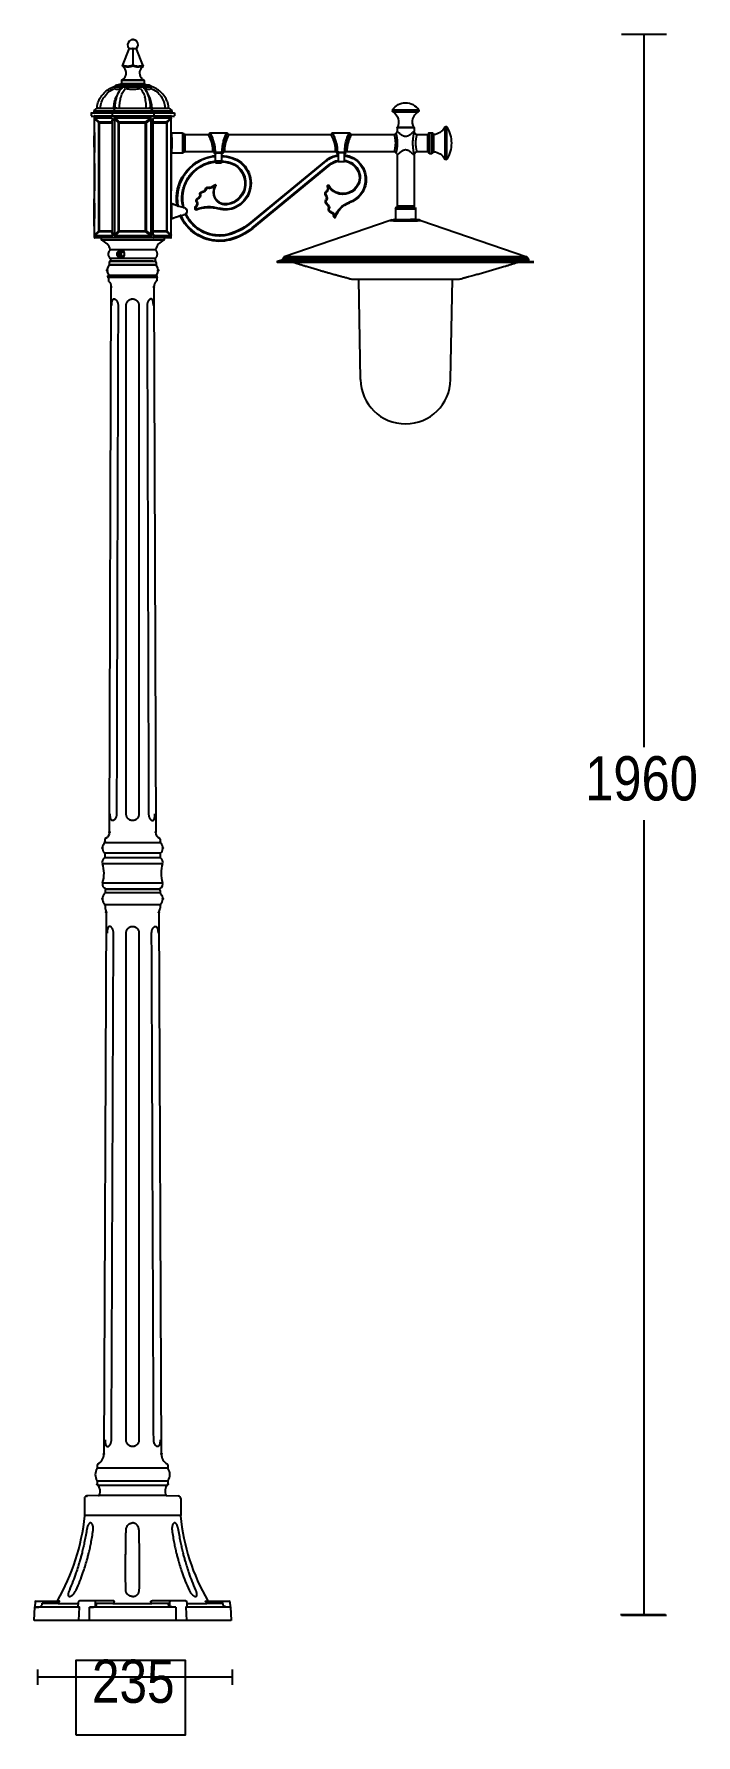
# Model space of a CAD drawing. Extents: x 0 to 157, y 0 to 402.
import ezdxf

# ---------------------------------------------------------------- set-up
doc = ezdxf.new("R2010")
doc.units = 0
doc.layers.add('LIVELLO_1', color=160, linetype='Continuous')
doc.styles.add('STD', font='txt')

# ---------------------------------------------------------------- blocks, each defined once
blk = doc.blocks.new('AI9-BLK1')
at = {"layer": 'LIVELLO_1', "color": 7}
for p, q in [((-56.9, 193.34), (-55.27, 197.51)), ((-54.47, 197.51), (-54.47, 193.47)), ((-52.04, 193.34), (-53.66, 197.51)), ((60.96, 200.87), (71.59, 200.87)), ((66.27, 200.87), (66.27, 32.32)), ((-56.82, 193.3), (-56.78, 193.38)), ((-57.02, 189.13), (-58.19, 188.75)), ((-57.13, 189.9), (-57.13, 189.12)), ((-51.8, 189.9), (-57.13, 189.9)), ((-51.8, 189.12), (-57.13, 189.12)), ((-51.85, 189.98), (-57.08, 189.98)), ((-51.9, 189.12), (-57.04, 189.12)), ((-51.9, 189.12), (-50.73, 188.74)), ((-51.8, 189.9), (-51.8, 189.12)), ((-58.72, 188.07), (-58.88, 188.47)), ((-58.87, 188.47), (-58.7, 188.54)), ((-58.74, 188.37), (-56.78, 188.37)), ((-50.56, 188.75), (-58.36, 188.75)), ((-56.22, 188.07), (-56.67, 188.47)), ((-56.66, 188.47), (-56.57, 188.54)), ((-56.48, 188.37), (-52.45, 188.37)), ((-52.26, 188.47), (-52.71, 188.07)), ((-52.26, 188.45), (-52.35, 188.52)), ((-52.15, 188.37), (-50.19, 188.37)), ((-50.06, 188.45), (-50.22, 188.52)), ((-50.21, 188.07), (-50.05, 188.47)), ((-64.29, 182.3), (-64.29, 181.54)), ((-64.29, 182.23), (-44.63, 182.23)), ((-64.29, 181.46), (-44.63, 181.46)), ((-62.92, 183.44), (-63.69, 182.77)), ((-63.69, 182.77), (-63.69, 182.3)), ((-63.69, 182.71), (-45.24, 182.71)), ((-63.52, 152.8), (-63.52, 181.43)), ((-63.43, 181.53), (-45.51, 181.53)), ((-62.43, 180.1), (-63.43, 180.96)), ((-59.33, 180.96), (-63.43, 180.96)), ((-62.58, 183.38), (-62.92, 183.41)), ((-62.92, 183.38), (-46.01, 183.38)), ((-59.33, 180.96), (-59.45, 180.1)), ((-59.37, 182.3), (-59.37, 181.54)), ((-58.69, 183.38), (-59.08, 182.71)), ((-59.07, 182.77), (-59.07, 182.3)), ((-58.69, 183.41), (-58.82, 183.38)), ((-58.7, 180.93), (-58.7, 181.43)), ((-58.22, 183.38), (-58.69, 183.41)), ((-57.7, 180.1), (-58.6, 180.96)), ((-50.33, 180.96), (-58.6, 180.96)), ((-50.33, 180.96), (-51.46, 180.1)), ((-50.24, 183.41), (-50.7, 183.38)), ((-50.11, 183.38), (-50.24, 183.41)), ((-50.23, 183.38), (-49.85, 182.71)), ((-50.23, 180.94), (-50.23, 181.43)), ((-49.85, 182.76), (-49.85, 182.28)), ((-45.51, 180.96), (-49.59, 180.96)), ((-49.55, 182.28), (-49.55, 181.53)), ((-45.51, 180.96), (-46.5, 180.1)), ((-46.35, 183.38), (-46.01, 183.41)), ((-46.01, 183.42), (-45.24, 182.76)), ((-45.4, 152.8), (-45.4, 181.43)), ((-45.24, 182.76), (-45.24, 182.28)), ((-44.63, 182.28), (-44.63, 181.53)), ((13.06, 182.84), (6.86, 182.84)), ((6.86, 182.84), (6.86, 182.64)), ((13.06, 182.64), (6.86, 182.64)), ((6.88, 182.94), (13.04, 182.94)), ((6.95, 182.48), (12.97, 182.48)), ((13.06, 182.84), (13.06, 182.64)), ((-62.49, 179.91), (-63.52, 180.8)), ((-63.51, 177.6), (-63.51, 172.84)), ((-62.49, 154.32), (-62.49, 179.91)), ((-62.49, 179.91), (-59.35, 179.91)), ((-62.43, 180.1), (-59.45, 180.1)), ((-62.38, 154.32), (-62.38, 179.91)), ((-59.24, 180.72), (-59.35, 179.91)), ((-59.24, 153.51), (-59.24, 180.72)), ((-58.75, 153.5), (-58.75, 180.73)), ((-57.89, 179.91), (-58.75, 180.73)), ((-57.89, 154.32), (-57.89, 179.91)), ((-57.89, 179.91), (-51.3, 179.91)), ((-57.7, 154.13), (-57.7, 180.1)), ((-57.7, 180.1), (-51.46, 180.1)), ((-51.46, 154.13), (-51.46, 180.1)), ((-50.18, 180.75), (-51.3, 179.91)), ((-51.3, 179.91), (-51.3, 154.32)), ((-50.18, 153.48), (-50.18, 180.75)), ((-49.69, 153.54), (-49.69, 180.69)), ((-49.69, 179.91), (-46.44, 179.91)), ((-49.59, 180.1), (-46.5, 180.1)), ((-46.55, 179.91), (-46.55, 154.32)), ((-45.4, 180.8), (-46.44, 179.91)), ((-46.44, 179.91), (-46.44, 154.32)), ((-45.34, 177.46), (-45.34, 172.71)), ((-42.78, 177.46), (-45.34, 177.46)), ((-42.78, 177.46), (-42.78, 172.71)), ((-42.47, 172.89), (-42.47, 177.28)), ((-42.15, 173.07), (-42.15, 177.09)), ((-42.15, 177.09), (-36.63, 177.09)), ((-36.12, 177.55), (-32.3, 177.55)), ((-31.78, 177.09), (-7.74, 177.09)), ((-7.25, 177.55), (-3.35, 177.55)), ((-2.84, 177.09), (7.3, 177.09)), ((11.97, 178.69), (7.95, 178.69)), ((7.95, 178.69), (7.95, 177.8)), ((11.95, 178.78), (7.97, 178.78)), ((11.97, 178.69), (11.97, 177.8)), ((12.61, 177.09), (15.21, 177.09)), ((15.21, 173.07), (15.21, 177.09)), ((15.43, 172.8), (15.43, 177.37)), ((15.62, 177.55), (16.16, 177.55)), ((15.62, 172.62), (15.62, 177.55)), ((16.16, 172.62), (16.16, 177.55)), ((16.35, 172.8), (16.35, 177.37)), ((16.58, 177.1), (16.58, 173.07)), ((19.19, 178.86), (19.19, 171.31)), ((19.44, 179.01), (19.48, 179.01)), ((19.48, 171.16), (19.48, 179.01)), ((19.71, 171.28), (19.71, 178.88)), ((-63.58, 174.15), (-63.58, 176.8)), ((-63.52, 166.31), (-63.52, 174.42)), ((-45.46, 176.8), (-45.46, 174.15)), ((-45.4, 174.42), (-45.4, 166.31)), ((-42.15, 173.07), (-35.56, 173.07)), ((-35.56, 173.07), (-35.56, 173.34)), ((-35.2, 173.06), (-35.2, 172.75)), ((-35.05, 172.94), (-35.05, 172.85)), ((-34.76, 172.92), (-33.66, 172.92)), ((-33.36, 172.94), (-33.36, 172.85)), ((-33.22, 172.75), (-33.22, 173.06)), ((-32.85, 173.34), (-32.85, 173.07)), ((-32.85, 173.07), (-6.64, 173.07)), ((-6.64, 173.07), (-6.64, 173.37)), ((-6.28, 173.07), (-6.28, 172.72)), ((-6.17, 172.81), (-6.17, 172.98)), ((-5.82, 172.92), (-4.72, 172.92)), ((-4.42, 172.85), (-4.42, 172.94)), ((-4.27, 172.75), (-4.27, 173.06)), ((-3.91, 173.34), (-3.91, 173.07)), ((-3.91, 173.07), (7.3, 173.07)), ((12.61, 173.07), (15.21, 173.07)), ((-63.47, 163.83), (-63.47, 170.27)), ((-45.4, 170.27), (-45.4, 163.83)), ((-42.78, 172.71), (-45.34, 172.71)), ((-35.09, 172.62), (-35.09, 172.77)), ((-34.94, 170.57), (-34.94, 172.61)), ((-33.48, 170.78), (-34.94, 170.78)), ((-34.76, 172.76), (-33.66, 172.76)), ((-34.76, 170.42), (-33.66, 170.42)), ((-33.66, 170.4), (-34.76, 170.4)), ((-33.48, 170.57), (-33.48, 172.61)), ((-33.33, 172.77), (-33.33, 172.62)), ((-8.9, 171.01), (-27.09, 156.04)), ((-8.77, 170.86), (-26.96, 155.88)), ((-26.28, 155.06), (-8.1, 170.03)), ((-26.16, 154.91), (-7.97, 169.88)), ((-6.17, 172.62), (-6.17, 172.76)), ((-6, 172.6), (-6, 170.84)), ((-6, 170.82), (-6, 170.8)), ((-4.72, 172.76), (-5.82, 172.76)), ((-4.72, 170.64), (-5.82, 170.64)), ((-4.55, 172.6), (-4.55, 170.82)), ((-4.39, 172.77), (-4.39, 172.62)), ((7.95, 172.36), (7.95, 160.25)), ((11.97, 172.36), (11.97, 160.25)), ((15.62, 172.62), (16.16, 172.62)), ((19.44, 171.16), (19.48, 171.16)), ((-63.58, 155.48), (-63.58, 161.93)), ((-63.51, 160.93), (-63.55, 160.91)), ((-63.55, 157.3), (-63.55, 160.91)), ((-63.51, 160.93), (-63.51, 157.27)), ((-45.46, 161.93), (-45.46, 155.48)), ((-45.34, 160.83), (-45.34, 157.17)), ((-45.34, 160.83), (-45.32, 160.8)), ((-63.51, 157.27), (-63.55, 157.3)), ((-45.34, 157.17), (-45.32, 157.2)), ((-45.32, 157.2), (-45.32, 160.8)), ((-43.99, 160.27), (-44.01, 160.28)), ((6.35, 156.8), (-18.69, 148.18)), ((6.35, 156.8), (13.54, 156.8)), ((13.19, 156.84), (6.63, 156.84)), ((6.87, 156.83), (13.01, 156.83)), ((12.44, 156.84), (7.36, 156.84)), ((7.59, 159.58), (12.33, 159.58)), ((7.59, 159.58), (7.59, 156.81)), ((7.59, 156.81), (12.33, 156.81)), ((7.67, 157.01), (11.11, 157.01)), ((7.69, 159.84), (7.84, 159.99)), ((7.69, 159.84), (12.22, 159.84)), ((7.84, 159.99), (12.07, 159.99)), ((7.95, 160.25), (11.97, 160.25)), ((8.14, 156.99), (10.85, 156.99)), ((11.72, 156.99), (10.85, 156.99)), ((12.22, 157.01), (11.12, 157.01)), ((12.22, 159.84), (12.07, 159.99)), ((12.33, 159.58), (12.33, 156.81)), ((13.54, 156.8), (38.58, 148.18)), ((-63.52, 153.43), (-62.49, 154.32)), ((-63.43, 153.27), (-62.43, 154.13)), ((-63.43, 153.27), (-59.33, 153.27)), ((-62.49, 154.32), (-59.35, 154.32)), ((-59.45, 154.13), (-62.43, 154.13)), ((-59.45, 154.13), (-59.33, 153.27)), ((-59.33, 152.8), (-59.33, 153.27)), ((-58.75, 153.5), (-57.89, 154.32)), ((-58.7, 152.8), (-58.7, 153.29)), ((-58.6, 153.27), (-57.7, 154.13)), ((-58.6, 153.27), (-50.33, 153.27)), ((-57.89, 154.32), (-51.3, 154.32)), ((-51.46, 154.13), (-57.7, 154.13)), ((-51.46, 154.13), (-50.33, 153.27)), ((-51.3, 154.32), (-50.18, 153.48)), ((-50.23, 153.29), (-50.23, 152.8)), ((-49.69, 154.32), (-46.44, 154.32)), ((-49.61, 152.8), (-49.61, 153.27)), ((-46.5, 154.13), (-49.59, 154.13)), ((-49.59, 153.27), (-45.51, 153.27)), ((-46.5, 154.13), (-45.51, 153.27)), ((-46.44, 154.32), (-45.4, 153.43)), ((-45.51, 152.7), (-63.43, 152.7)), ((-61.91, 152.2), (-61.91, 152.61)), ((-47.09, 152.11), (-61.84, 152.11)), ((-59.81, 149.91), (-49.12, 149.91)), ((-47.03, 152.2), (-47.03, 152.61)), ((-48.97, 146.21), (-60.1, 146.21)), ((-60.07, 146.86), (-60.07, 146.32)), ((-48.94, 146.32), (-60.04, 146.32)), ((-49.14, 147.8), (-59.8, 147.8)), ((-59.26, 147.2), (-59.79, 147.15)), ((-59.75, 147.79), (-59.75, 147.29)), ((-59.63, 147.2), (-49.22, 147.2)), ((-49.74, 147.2), (-59.26, 147.2)), ((-50.07, 147.2), (-58.83, 147.2)), ((-49.74, 147.2), (-49.22, 147.15)), ((-49.14, 147.3), (-49.14, 147.8)), ((-48.93, 146.86), (-48.93, 146.32)), ((-20.41, 147.05), (-20.41, 146.95)), ((-19.3, 147.39), (-20.36, 147.11)), ((-20.36, 147.11), (40.26, 147.11)), ((40.24, 146.89), (-20.35, 146.89)), ((39.19, 147.39), (-19.3, 147.39)), ((-18.95, 147.9), (-19.01, 147.68)), ((-18.95, 147.9), (38.84, 147.9)), ((38.58, 148.18), (-18.69, 148.18)), ((38.84, 147.9), (38.9, 147.68)), ((-48.87, 143.57), (-60.29, 143.57)), ((-60.24, 143.34), (-60.24, 142.54)), ((-48.88, 143.3), (-60.19, 143.3)), ((-48.94, 143.82), (-60.04, 143.82)), ((-60, 12.12), (-59.56, 141.21)), ((-49.51, 141.21), (-49.07, 12.12)), ((-48.83, 143.34), (-48.83, 142.54)), ((-2.49, 142.96), (22.38, 142.96)), ((-0.7, 119.19), (-1.11, 142.96)), ((20.59, 119.19), (21, 142.96)), ((66.27, 15.1), (66.27, -172.84)), ((-47.92, 9.7), (-61.14, 9.7)), ((-61.07, 10.55), (-61.07, 9.91)), ((-48.01, 10.55), (-48.01, 9.91)), ((-61.65, 4.8), (-47.41, 4.8)), ((-47.89, 6.13), (-61.19, 6.13)), ((-47.92, 7.25), (-61.14, 7.25)), ((-61.07, 7.01), (-61.07, 6.34)), ((-48.01, 7.01), (-48.01, 6.34)), ((-61.62, 0.27), (-47.44, 0.27)), ((-48.02, -2.09), (-61.06, -2.09)), ((-61.03, -1.55), (-61.03, -2.09)), ((-60.74, -1.26), (-60.35, -1.22)), ((-48.47, -1.31), (-60.61, -1.31)), ((-48.72, -1.22), (-60.35, -1.22)), ((-48.33, -1.26), (-48.72, -1.22)), ((-48.04, -1.55), (-48.04, -2.09)), ((-60.74, -6.71), (-61.32, -134.74)), ((-48.02, -4.97), (-61.06, -4.97)), ((-61.03, -4.97), (-61.03, -5.71)), ((-48.34, -6.71), (-47.75, -134.74)), ((-48.04, -4.97), (-48.04, -5.71)), ((-46.17, -138.06), (-62.9, -138.06)), ((-62.87, -137.35), (-62.87, -138.05)), ((-46.2, -137.35), (-46.2, -138.05)), ((-62.61, -144.56), (-65.34, -144.66)), ((-46.17, -141.15), (-62.9, -141.15)), ((-62.87, -141.14), (-62.87, -141.89)), ((-62.82, -142.11), (-46.25, -142.11)), ((-61.38, -144.58), (-62.63, -144.58)), ((-46.47, -144.56), (-43.73, -144.66)), ((-46.2, -141.14), (-46.2, -141.89)), ((-65.92, -145.24), (-65.92, -149.3)), ((-43.15, -145.24), (-43.15, -149.3)), ((-65.92, -149.3), (-65.83, -149.3)), ((-43.15, -149.3), (-43.33, -149.3)), ((-77.81, -174.08), (-77.64, -170.88)), ((-77.57, -169.71), (-77.63, -170.87)), ((-77.38, -169.53), (-72.47, -169.53)), ((-75.89, -170.02), (-72.11, -170.02)), ((-72.47, -169.53), (-71.87, -169.53)), ((-72.04, -170.11), (-67.48, -170.11)), ((-67.41, -170.02), (-67.44, -170.75)), ((-67.39, -169.71), (-67.41, -170.02)), ((-59.16, -169.43), (-67.08, -169.43)), ((-64.72, -174.08), (-64.72, -170.96)), ((-63.37, -169.71), (-63.34, -170.75)), ((-63.02, -170.02), (-59.23, -170.02)), ((-59.1, -170.11), (-54.54, -170.11)), ((-54.54, -170.11), (-49.97, -170.11)), ((-41.99, -169.43), (-49.91, -169.43)), ((-49.84, -170.02), (-46.05, -170.02)), ((-45.72, -170.75), (-45.7, -169.71)), ((-44.35, -170.96), (-44.35, -174.08)), ((-41.67, -170.02), (-41.68, -169.71)), ((-41.63, -170.75), (-41.67, -170.02)), ((-41.59, -170.11), (-37.03, -170.11)), ((-37.21, -169.53), (-36.61, -169.53)), ((-36.96, -170.02), (-33.18, -170.02)), ((-36.61, -169.53), (-31.7, -169.53)), ((-31.44, -170.87), (-31.51, -169.71)), ((-31.43, -170.88), (-31.26, -174.08)), ((60.73, -172.7), (71.36, -172.7)), ((60.96, -172.82), (71.59, -172.82)), ((-67.24, -174.08), (-77.81, -174.08)), ((-64.72, -174.08), (-67.24, -174.08)), ((-54.54, -174.08), (-64.72, -174.08)), ((-44.35, -174.08), (-54.54, -174.08)), ((-41.83, -174.08), (-44.35, -174.08)), ((-31.26, -174.08), (-41.83, -174.08)), ((-76.96, -185.67), (-76.96, -189.27)), ((-30.98, -187.47), (-76.96, -187.47)), ((-30.98, -185.67), (-30.98, -189.27))]:
    blk.add_line(p, q, dxfattribs=at)
for points in [[(-55.27, 197.51), (-55.23, 197.48), (-55.18, 197.46), (-55.13, 197.45), (-55.08, 197.43), (-55.02, 197.42), (-54.97, 197.42), (-54.91, 197.41), (-54.86, 197.41), (-54.8, 197.42), (-54.75, 197.42), (-54.69, 197.43), (-54.63, 197.45), (-54.58, 197.46), (-54.52, 197.48), (-54.47, 197.51), (-54.42, 197.48), (-54.37, 197.47), (-54.33, 197.46), (-54.28, 197.44), (-54.23, 197.43), (-54.19, 197.42), (-54.14, 197.42), (-54.09, 197.41), (-54.04, 197.41), (-54, 197.41), (-53.95, 197.42), (-53.91, 197.42), (-53.86, 197.43), (-53.82, 197.44), (-53.78, 197.46), (-53.74, 197.47), (-53.7, 197.48), (-53.66, 197.51)], [(-56.85, 193.52), (-56.87, 193.51), (-56.87, 193.5), (-56.87, 193.48), (-56.87, 193.46), (-56.87, 193.45), (-56.87, 193.43), (-56.85, 193.42), (-56.85, 193.4), (-56.84, 193.38), (-56.83, 193.36), (-56.8, 193.34), (-56.79, 193.34), (-56.77, 193.32), (-56.75, 193.31), (-56.71, 193.3)], [(-56.86, 193.52), (-56.69, 193.47), (-56.53, 193.42), (-56.37, 193.38), (-56.21, 193.34), (-56.06, 193.32), (-55.92, 193.3), (-55.77, 193.29), (-55.63, 193.29), (-55.48, 193.3), (-55.32, 193.32), (-55.16, 193.34), (-55, 193.38), (-54.83, 193.42), (-54.65, 193.47), (-54.47, 193.52)], [(-56.81, 193.35), (-56.71, 193.32), (-56.6, 193.29), (-56.5, 193.26), (-56.39, 193.23), (-56.28, 193.21), (-56.18, 193.19), (-56.07, 193.17), (-55.96, 193.15), (-55.85, 193.14), (-55.74, 193.14), (-55.62, 193.14), (-55.51, 193.14), (-55.39, 193.15), (-55.28, 193.17), (-55.16, 193.19), (-55.05, 193.21), (-54.93, 193.23), (-54.81, 193.26), (-54.7, 193.29), (-54.58, 193.32), (-54.47, 193.35)], [(-54.47, 193.52), (-54.28, 193.47), (-54.1, 193.42), (-53.93, 193.38), (-53.77, 193.34), (-53.61, 193.32), (-53.45, 193.3), (-53.3, 193.29), (-53.15, 193.29), (-53.01, 193.3), (-52.87, 193.32), (-52.71, 193.34), (-52.56, 193.38), (-52.4, 193.42), (-52.23, 193.47), (-52.07, 193.52)], [(-54.47, 193.35), (-54.35, 193.32), (-54.23, 193.29), (-54.11, 193.26), (-54, 193.23), (-53.88, 193.21), (-53.76, 193.19), (-53.65, 193.17), (-53.53, 193.15), (-53.42, 193.14), (-53.31, 193.14), (-53.19, 193.14), (-53.08, 193.14), (-52.97, 193.15), (-52.86, 193.17), (-52.75, 193.19), (-52.64, 193.21), (-52.53, 193.23), (-52.43, 193.26), (-52.33, 193.29), (-52.22, 193.32), (-52.12, 193.35)], [(-52.08, 193.52), (-52.08, 193.51), (-52.07, 193.5), (-52.06, 193.48), (-52.06, 193.46), (-52.06, 193.45), (-52.07, 193.43), (-52.08, 193.42), (-52.08, 193.4), (-52.09, 193.38), (-52.1, 193.36), (-52.13, 193.34), (-52.15, 193.34), (-52.16, 193.32), (-52.19, 193.31), (-52.21, 193.3)], [(-52.2, 193.38), (-52.12, 193.26), (-52.09, 193.22), (-52.05, 193.17)], [(-51.88, 189.12), (-54.47, 189.12), (-57.05, 189.12)], [(-59.35, 179.91), (-59.35, 154.32), (-59.24, 153.51)], [(-6, 170.82), (-6, 170.83), (-6, 170.84)], [(-41.91, 158.4), (-41.91, 158.4), (-41.92, 158.4)], [(-46.44, -144.58), (-47.69, -144.58), (-61.38, -144.58)], [(-43.36, -149.26), (-54.54, -149.26), (-65.81, -149.26)], [(-67.24, -174.08), (-67.1, -170.96), (-77.28, -170.96)], [(-44.35, -170.96), (-54.54, -170.96), (-64.72, -170.96)], [(-31.79, -170.96), (-41.97, -170.96), (-41.83, -174.08)]]:
    blk.add_lwpolyline(points, dxfattribs=at)
blk.add_lwpolyline([(-67.97, -201.15), (-42.05, -201.15), (-42.05, -183.56), (-67.97, -183.56)], close=True, dxfattribs=at)
for centre, radius in [((-50.07, 153.79), 0.0876), ((-48.46, 145.07), 0.0877), ((-48.94, 143.82), 0.0854), ((-61.68, 8.48), 0.0893), ((-61.69, -3.53), 0.0898), ((-60.58, -1.22), 0.0893), ((-47.37, -3.53), 0.0893), ((-65.37, -144.67), 0.0893)]:
    blk.add_circle(centre, radius, dxfattribs=at)
for centre, major_axis, ratio in [((-54.46, 199.55), (0.0881, 0), 0.987374), ((-57.13, 189.12), (0.0903, 0), 0.987685), ((-57.13, 189.12), (0.0903, 0), 0.987685), ((-51.8, 189.12), (0.0022, -0.0892), 0.975585), ((-59.18, 153.4), (0.0882, 0), 0.935647), ((-59.18, 153.4), (0.0882, 0), 0.935647), ((-58.81, 153.79), (0.0881, 0), 0.989982), ((-58.81, 153.79), (0.0881, 0), 0.989982), ((-49.69, 153.4), (0.0876, 0), 0.942171), ((-49.69, 153.4), (0.0876, 0), 0.942171), ((-60.59, 144.96), (0.0871, 0), 0.97366), ((-60.52, 145.07), (0.0882, 0), 0.986423), ((-59.76, 147.15), (0.0882, 0), 0.988376), ((-49.19, 147.2), (0.0012, -0.087), 0.988024), ((-48.49, 144.96), (0.0893, 0), 0.948892), ((-20.15, 146.89), (0.00233, -0.00896), 0.958606), ((-60.29, 143.57), (-0.001, -0.116), 0.778901), ((-60.24, 143.34), (0.0022, -0.0982), 0.932232), ((-60.04, 143.82), (0.086, 0), 0.986045), ((-59.56, 141.07), (-0.0012, -0.0915), 0.988615), ((-49.51, 141.07), (-0.001, -0.0915), 0.988637), ((-48.87, 143.57), (0.001, -0.116), 0.778901), ((-48.83, 143.34), (0.0039, -0.0982), 0.9142), ((-59.97, 12.21), (-0.001, -0.0915), 0.988637), ((-49.09, 12.21), (0.0034, -0.0915), 0.963535), ((-61.03, 9.92), (-0.0039, -0.0894), 0.978849), ((-48.04, 9.92), (0.0927, 0), 0.964748), ((-47.39, 8.48), (-0.0055, -0.0892), 0.986536), ((-60.75, -1.26), (0.0904, 0), 0.964562), ((-61.04, -4.97), (0.0882, 0), 0.987026), ((-60.75, -6.7), (0.0904, 0), 0.964562), ((-48.31, -6.71), (-0.005, -0.0916), 0.96661), ((-48.02, -4.97), (0.0927, 0), 0.938728), ((-61.34, -134.75), (0.0904, 0), 0.98733), ((-47.72, -134.69), (0.0904, 0), 0.986733), ((-62.89, -141.9), (0.0926, 0), 0.963797), ((-46.17, -141.9), (-0.0039, -0.0892), 0.980735)]:
    blk.add_ellipse(centre, major_axis=major_axis, ratio=ratio, dxfattribs=at)
for points, knots in [([(-53.62, 197.41), (-53.12, 197.87), (-53.1, 198.65), (-53.56, 199.15), (-54.03, 199.66), (-54.81, 199.68), (-55.31, 199.22), (-55.81, 198.75), (-55.84, 197.97), (-55.37, 197.47), (-55.35, 197.45), (-55.33, 197.43), (-55.31, 197.41)], [0, 0, 0, 0, 1, 1, 1, 2, 2, 2, 3, 3, 3, 4, 4, 4, 4]), ([(-57.08, 189.98), (-56.14, 190.46), (-55.77, 191.6), (-56.25, 192.53), (-56.4, 192.81), (-56.6, 193.04), (-56.86, 193.22)], [0, 0, 0, 0, 1, 1, 1, 2, 2, 2, 2]), ([(-52.07, 193.22), (-52.94, 192.63), (-53.15, 191.45), (-52.54, 190.58), (-52.37, 190.33), (-52.13, 190.12), (-51.85, 189.98)], [0, 0, 0, 0, 1, 1, 1, 2, 2, 2, 2]), ([(-62.92, 183.45), (-62.88, 184.02), (-62.77, 184.49), (-62.62, 184.89), (-62.5, 185.2), (-62.36, 185.47), (-62.19, 185.75), (-61.94, 186.16), (-61.63, 186.59), (-61.24, 186.98), (-60.66, 187.57), (-59.93, 188.06), (-58.88, 188.45)], [0, 0, 0, 0, 1, 1, 1, 2, 2, 2, 3, 3, 3, 4, 4, 4, 4]), ([(-62.12, 183.42), (-62.1, 183.88), (-62.02, 184.34), (-61.87, 184.79), (-61.71, 185.24), (-61.48, 185.67), (-61.19, 186.06)], [0, 0, 0, 0, 1, 1, 1, 2, 2, 2, 2]), ([(-61.19, 186.06), (-60.9, 186.48), (-60.53, 186.86), (-60.12, 187.19), (-59.7, 187.52), (-59.23, 187.8), (-58.72, 188.02)], [0, 0, 0, 0, 1, 1, 1, 2, 2, 2, 2]), ([(-58.99, 183.42), (-58.96, 183.89), (-58.9, 184.35), (-58.8, 184.8), (-58.7, 185.23), (-58.56, 185.66), (-58.39, 186.06)], [0, 0, 0, 0, 1, 1, 1, 2, 2, 2, 2]), ([(-58.72, 188.02), (-58.69, 187.97), (-58.67, 187.95), (-58.63, 187.93), (-58.6, 187.9), (-58.56, 187.89), (-58.53, 187.88), (-58.49, 187.87), (-58.47, 187.86), (-58.43, 187.85), (-58.39, 187.84), (-58.35, 187.84), (-58.31, 187.83), (-58.25, 187.83), (-58.2, 187.83), (-58.14, 187.83), (-58.07, 187.83), (-58.01, 187.84), (-57.94, 187.84), (-57.83, 187.85), (-57.73, 187.87), (-57.62, 187.89), (-57.48, 187.91), (-57.34, 187.94), (-57.18, 187.97)], [0, 0, 0, 0, 1, 1, 1, 2, 2, 2, 3, 3, 3, 4, 4, 4, 5, 5, 5, 6, 6, 6, 7, 7, 7, 8, 8, 8, 8]), ([(-58.69, 183.45), (-58.68, 184.01), (-58.61, 184.49), (-58.53, 184.95), (-58.47, 185.27), (-58.38, 185.57), (-58.31, 185.83), (-58.26, 185.97), (-58.22, 186.1), (-58.17, 186.23), (-58.13, 186.36), (-58.07, 186.49), (-58.01, 186.63), (-57.95, 186.79), (-57.87, 186.95), (-57.77, 187.12), (-57.67, 187.31), (-57.55, 187.5), (-57.44, 187.66)], [0, 0, 0, 0, 1, 1, 1, 2, 2, 2, 3, 3, 3, 4, 4, 4, 5, 5, 5, 6, 6, 6, 6]), ([(-57.59, 183.42), (-57.61, 183.88), (-57.59, 184.32), (-57.53, 184.76), (-57.48, 185.2), (-57.39, 185.64), (-57.26, 186.06)], [0, 0, 0, 0, 1, 1, 1, 2, 2, 2, 2]), ([(-57.26, 186.06), (-57.16, 186.44), (-57.02, 186.81), (-56.84, 187.14), (-56.66, 187.47), (-56.45, 187.77), (-56.18, 188.02)], [0, 0, 0, 0, 1, 1, 1, 2, 2, 2, 2]), ([(-56.18, 188.02), (-55.91, 187.96), (-55.68, 187.93), (-55.45, 187.89), (-55.26, 187.87), (-55.07, 187.85), (-54.89, 187.84), (-54.75, 187.83), (-54.61, 187.83), (-54.47, 187.83), (-54.32, 187.83), (-54.19, 187.83), (-54.04, 187.84), (-53.86, 187.85), (-53.67, 187.87), (-53.48, 187.89), (-53.25, 187.93), (-53.02, 187.96), (-52.75, 188.02)], [0, 0, 0, 0, 1, 1, 1, 2, 2, 2, 3, 3, 3, 4, 4, 4, 5, 5, 5, 6, 6, 6, 6]), ([(-52.75, 188.02), (-52.48, 187.77), (-52.27, 187.47), (-52.09, 187.14), (-51.91, 186.81), (-51.78, 186.44), (-51.67, 186.06)], [0, 0, 0, 0, 1, 1, 1, 2, 2, 2, 2]), ([(-51.18, 187.22), (-51.29, 187.37), (-51.39, 187.51), (-51.5, 187.66), (-51.72, 187.96), (-51.97, 188.23), (-52.26, 188.45)], [0, 0, 0, 0, 1, 1, 1, 2, 2, 2, 2]), ([(-51.75, 187.97), (-51.57, 187.94), (-51.43, 187.9), (-51.28, 187.88), (-51.17, 187.86), (-51.05, 187.85), (-50.95, 187.84), (-50.89, 187.83), (-50.83, 187.83), (-50.77, 187.83), (-50.72, 187.83), (-50.66, 187.83), (-50.61, 187.84), (-50.57, 187.84), (-50.53, 187.85), (-50.49, 187.85), (-50.46, 187.86), (-50.43, 187.87), (-50.4, 187.88), (-50.37, 187.89), (-50.33, 187.91), (-50.3, 187.93), (-50.26, 187.95), (-50.23, 187.97), (-50.21, 188.02)], [0, 0, 0, 0, 1, 1, 1, 2, 2, 2, 3, 3, 3, 4, 4, 4, 5, 5, 5, 6, 6, 6, 7, 7, 7, 8, 8, 8, 8]), ([(-51.34, 183.42), (-51.32, 183.89), (-51.34, 184.34), (-51.4, 184.79), (-51.46, 185.23), (-51.54, 185.66), (-51.67, 186.06)], [0, 0, 0, 0, 1, 1, 1, 2, 2, 2, 2]), ([(-50.24, 183.45), (-50.26, 184.01), (-50.32, 184.49), (-50.4, 184.95), (-50.47, 185.27), (-50.54, 185.57), (-50.62, 185.83), (-50.67, 185.97), (-50.71, 186.1), (-50.76, 186.23), (-50.8, 186.36), (-50.86, 186.49), (-50.92, 186.63), (-50.99, 186.79), (-51.06, 186.95), (-51.16, 187.12), (-51.26, 187.31), (-51.38, 187.5), (-51.5, 187.66)], [0, 0, 0, 0, 1, 1, 1, 2, 2, 2, 3, 3, 3, 4, 4, 4, 5, 5, 5, 6, 6, 6, 6]), ([(-49.94, 183.42), (-49.97, 183.88), (-50.03, 184.32), (-50.13, 184.76), (-50.23, 185.21), (-50.36, 185.64), (-50.54, 186.06)], [0, 0, 0, 0, 1, 1, 1, 2, 2, 2, 2]), ([(-50.21, 188.02), (-49.7, 187.8), (-49.23, 187.52), (-48.81, 187.19), (-48.4, 186.86), (-48.03, 186.48), (-47.74, 186.06)], [0, 0, 0, 0, 1, 1, 1, 2, 2, 2, 2]), ([(-46.01, 183.45), (-46.05, 184.02), (-46.16, 184.49), (-46.32, 184.89), (-46.43, 185.2), (-46.58, 185.47), (-46.74, 185.75), (-46.99, 186.16), (-47.3, 186.59), (-47.69, 186.98), (-48.27, 187.57), (-49, 188.06), (-50.06, 188.45)], [0, 0, 0, 0, 1, 1, 1, 2, 2, 2, 3, 3, 3, 4, 4, 4, 4]), ([(-46.81, 183.42), (-46.82, 183.9), (-46.92, 184.37), (-47.07, 184.82), (-47.24, 185.26), (-47.47, 185.68), (-47.74, 186.06)], [0, 0, 0, 0, 1, 1, 1, 2, 2, 2, 2]), ([(-63.52, 180.8), (-63.52, 180.84), (-63.52, 180.88), (-63.5, 180.91), (-63.48, 180.94), (-63.45, 180.96), (-63.43, 180.96)], [0, 0, 0, 0, 1, 1, 1, 2, 2, 2, 2]), ([(-45.51, 180.96), (-45.48, 180.96), (-45.45, 180.94), (-45.43, 180.91), (-45.41, 180.88), (-45.41, 180.84), (-45.4, 180.8)], [0, 0, 0, 0, 1, 1, 1, 2, 2, 2, 2]), ([(-63.51, 177.6), (-63.52, 177.55), (-63.55, 177.52), (-63.55, 177.48), (-63.57, 177.44), (-63.57, 177.4), (-63.57, 177.36), (-63.57, 177.31), (-63.57, 177.26), (-63.58, 177.22), (-63.59, 177.17), (-63.59, 177.12), (-63.61, 177.07), (-63.61, 177.07), (-63.61, 176.9), (-63.61, 176.9), (-63.62, 176.85), (-63.62, 176.79), (-63.62, 176.74), (-63.62, 176.64), (-63.63, 176.54), (-63.63, 176.44), (-63.63, 176.34), (-63.65, 176.23), (-63.65, 176.13), (-63.65, 176.13), (-63.65, 175.69), (-63.65, 175.69), (-63.65, 175.69), (-63.65, 175.22), (-63.65, 175.22), (-63.65, 175.22), (-63.65, 174.74), (-63.65, 174.74), (-63.65, 174.74), (-63.65, 174.31), (-63.65, 174.31), (-63.65, 174.2), (-63.63, 174.09), (-63.63, 173.99), (-63.63, 173.89), (-63.62, 173.79), (-63.62, 173.69), (-63.62, 173.64), (-63.62, 173.58), (-63.61, 173.52), (-63.61, 173.52), (-63.61, 173.36), (-63.61, 173.36), (-63.59, 173.31), (-63.59, 173.26), (-63.58, 173.22), (-63.57, 173.17), (-63.57, 173.12), (-63.57, 173.07), (-63.57, 173.03), (-63.57, 172.99), (-63.55, 172.95), (-63.55, 172.91), (-63.52, 172.88), (-63.51, 172.84)], [0, 0, 0, 0, 1, 1, 1, 2, 2, 2, 3, 3, 3, 4, 4, 4, 5, 5, 5, 6, 6, 6, 7, 7, 7, 8, 8, 8, 9, 9, 9, 10, 10, 10, 11, 11, 11, 12, 12, 12, 13, 13, 13, 14, 14, 14, 15, 15, 15, 16, 16, 16, 17, 17, 17, 18, 18, 18, 19, 19, 19, 20, 20, 20, 20]), ([(-45.34, 177.46), (-45.33, 177.41), (-45.33, 177.38), (-45.32, 177.34), (-45.32, 177.3), (-45.32, 177.26), (-45.32, 177.22), (-45.32, 177.22), (-45.32, 177.08), (-45.32, 177.08), (-45.32, 177.03), (-45.32, 176.99), (-45.31, 176.94), (-45.31, 176.94), (-45.31, 176.77), (-45.31, 176.77), (-45.31, 176.77), (-45.31, 176.6), (-45.31, 176.6), (-45.3, 176.5), (-45.3, 176.41), (-45.3, 176.31), (-45.3, 176.21), (-45.3, 176.09), (-45.3, 175.99), (-45.3, 175.99), (-45.3, 175.56), (-45.3, 175.56), (-45.3, 175.4), (-45.3, 175.24), (-45.3, 175.08)], [0, 0, 0, 0, 1, 1, 1, 2, 2, 2, 3, 3, 3, 4, 4, 4, 5, 5, 5, 6, 6, 6, 7, 7, 7, 8, 8, 8, 9, 9, 9, 10, 10, 10, 10]), ([(-36.27, 177.41), (-36.28, 177.37), (-36.29, 177.33), (-36.31, 177.3), (-36.33, 177.25), (-36.35, 177.21), (-36.39, 177.18), (-36.43, 177.16), (-36.46, 177.13), (-36.5, 177.12), (-36.54, 177.1), (-36.59, 177.1), (-36.63, 177.09)], [0, 0, 0, 0, 1, 1, 1, 2, 2, 2, 3, 3, 3, 4, 4, 4, 4]), ([(-35.56, 173.34), (-35.57, 173.47), (-35.57, 173.59), (-35.57, 173.71), (-35.58, 173.84), (-35.59, 173.97), (-35.61, 174.1), (-35.62, 174.24), (-35.64, 174.39), (-35.67, 174.54), (-35.71, 174.69), (-35.73, 174.84), (-35.77, 174.99), (-35.81, 175.13), (-35.85, 175.28), (-35.9, 175.43), (-35.94, 175.56), (-35.99, 175.69), (-36.04, 175.82), (-36.07, 175.91), (-36.11, 176), (-36.15, 176.09), (-36.19, 176.19), (-36.23, 176.27), (-36.27, 176.36), (-36.29, 176.41), (-36.31, 176.47), (-36.34, 176.51), (-36.36, 176.56), (-36.38, 176.61), (-36.41, 176.66), (-36.43, 176.7), (-36.45, 176.75), (-36.47, 176.78), (-36.49, 176.82), (-36.51, 176.86), (-36.53, 176.9), (-36.55, 176.94), (-36.57, 176.97), (-36.58, 177), (-36.6, 177.03), (-36.62, 177.06), (-36.63, 177.09)], [0, 0, 0, 0, 1, 1, 1, 2, 2, 2, 3, 3, 3, 4, 4, 4, 5, 5, 5, 6, 6, 6, 7, 7, 7, 8, 8, 8, 9, 9, 9, 10, 10, 10, 11, 11, 11, 12, 12, 12, 13, 13, 13, 14, 14, 14, 14]), ([(-36.27, 177.41), (-36.27, 177.43), (-36.27, 177.44), (-36.27, 177.44), (-36.27, 177.45), (-36.26, 177.46), (-36.26, 177.46), (-36.26, 177.47), (-36.26, 177.47), (-36.25, 177.48), (-36.25, 177.48), (-36.25, 177.48), (-36.25, 177.48), (-36.24, 177.49), (-36.24, 177.49), (-36.24, 177.5), (-36.23, 177.5), (-36.23, 177.51), (-36.22, 177.51), (-36.22, 177.52), (-36.22, 177.52), (-36.22, 177.52), (-36.21, 177.52), (-36.21, 177.52), (-36.21, 177.52), (-36.2, 177.53), (-36.19, 177.53), (-36.19, 177.54), (-36.17, 177.54), (-36.17, 177.54), (-36.16, 177.55), (-36.15, 177.55), (-36.15, 177.55), (-36.14, 177.55), (-36.14, 177.55), (-36.13, 177.55), (-36.13, 177.55)], [0, 0, 0, 0, 1, 1, 1, 2, 2, 2, 3, 3, 3, 4, 4, 4, 5, 5, 5, 6, 6, 6, 7, 7, 7, 8, 8, 8, 9, 9, 9, 10, 10, 10, 11, 11, 11, 12, 12, 12, 12]), ([(-36.27, 177.41), (-36.27, 177.43), (-36.27, 177.44), (-36.27, 177.44), (-36.27, 177.45), (-36.26, 177.46), (-36.26, 177.46), (-36.26, 177.47), (-36.26, 177.47), (-36.25, 177.48), (-36.25, 177.48), (-36.25, 177.48), (-36.25, 177.48), (-36.25, 177.49), (-36.24, 177.49), (-36.24, 177.5), (-36.23, 177.51), (-36.23, 177.51), (-36.22, 177.51), (-36.22, 177.51), (-36.22, 177.52), (-36.22, 177.52), (-36.21, 177.52), (-36.21, 177.52), (-36.21, 177.52), (-36.21, 177.53), (-36.2, 177.53), (-36.19, 177.53), (-36.19, 177.54), (-36.19, 177.54), (-36.18, 177.54)], [0, 0, 0, 0, 1, 1, 1, 2, 2, 2, 3, 3, 3, 4, 4, 4, 5, 5, 5, 6, 6, 6, 7, 7, 7, 8, 8, 8, 9, 9, 9, 10, 10, 10, 10]), ([(-35.42, 175.05), (-35.45, 175.22), (-35.49, 175.38), (-35.54, 175.54), (-35.58, 175.69), (-35.62, 175.84), (-35.67, 175.98), (-35.71, 176.09), (-35.75, 176.19), (-35.78, 176.29), (-35.82, 176.4), (-35.86, 176.5), (-35.9, 176.6), (-35.92, 176.65), (-35.95, 176.71), (-35.97, 176.76), (-35.99, 176.82), (-36.02, 176.88), (-36.04, 176.93), (-36.06, 176.98), (-36.08, 177.02), (-36.1, 177.07), (-36.13, 177.11), (-36.14, 177.16), (-36.17, 177.2), (-36.19, 177.24), (-36.21, 177.28), (-36.22, 177.31), (-36.24, 177.35), (-36.25, 177.38), (-36.27, 177.41)], [0, 0, 0, 0, 1, 1, 1, 2, 2, 2, 3, 3, 3, 4, 4, 4, 5, 5, 5, 6, 6, 6, 7, 7, 7, 8, 8, 8, 9, 9, 9, 10, 10, 10, 10]), ([(-35.28, 175.08), (-35.32, 175.27), (-35.35, 175.45), (-35.41, 175.63), (-35.44, 175.79), (-35.49, 175.96), (-35.55, 176.12), (-35.58, 176.23), (-35.62, 176.34), (-35.67, 176.46), (-35.71, 176.57), (-35.74, 176.67), (-35.78, 176.78), (-35.81, 176.85), (-35.84, 176.91), (-35.86, 176.98), (-35.89, 177.03), (-35.92, 177.1), (-35.95, 177.16), (-35.97, 177.23), (-36, 177.29), (-36.03, 177.34), (-36.06, 177.41), (-36.09, 177.47), (-36.12, 177.53)], [0, 0, 0, 0, 1, 1, 1, 2, 2, 2, 3, 3, 3, 4, 4, 4, 5, 5, 5, 6, 6, 6, 7, 7, 7, 8, 8, 8, 8]), ([(-33.14, 175.08), (-33.1, 175.27), (-33.06, 175.45), (-33.02, 175.63), (-32.97, 175.79), (-32.92, 175.96), (-32.87, 176.12), (-32.83, 176.23), (-32.79, 176.34), (-32.76, 176.46), (-32.72, 176.57), (-32.68, 176.67), (-32.63, 176.78), (-32.61, 176.85), (-32.58, 176.91), (-32.56, 176.98), (-32.53, 177.03), (-32.5, 177.1), (-32.47, 177.16), (-32.44, 177.23), (-32.42, 177.29), (-32.39, 177.34), (-32.36, 177.41), (-32.33, 177.47), (-32.3, 177.53)], [0, 0, 0, 0, 1, 1, 1, 2, 2, 2, 3, 3, 3, 4, 4, 4, 5, 5, 5, 6, 6, 6, 7, 7, 7, 8, 8, 8, 8]), ([(-32.15, 177.41), (-32.16, 177.38), (-32.18, 177.35), (-32.2, 177.31), (-32.22, 177.28), (-32.23, 177.24), (-32.25, 177.2), (-32.28, 177.16), (-32.3, 177.11), (-32.32, 177.07), (-32.34, 177.02), (-32.36, 176.98), (-32.38, 176.93), (-32.4, 176.88), (-32.43, 176.82), (-32.45, 176.76), (-32.47, 176.71), (-32.49, 176.65), (-32.52, 176.6), (-32.56, 176.5), (-32.6, 176.4), (-32.63, 176.29), (-32.68, 176.19), (-32.71, 176.09), (-32.75, 175.98), (-32.79, 175.84), (-32.84, 175.69), (-32.88, 175.54), (-32.92, 175.38), (-32.96, 175.22), (-33, 175.05)], [0, 0, 0, 0, 1, 1, 1, 2, 2, 2, 3, 3, 3, 4, 4, 4, 5, 5, 5, 6, 6, 6, 7, 7, 7, 8, 8, 8, 9, 9, 9, 10, 10, 10, 10]), ([(-31.78, 177.09), (-31.8, 177.06), (-31.82, 177.03), (-31.83, 177), (-31.86, 176.97), (-31.87, 176.94), (-31.89, 176.9), (-31.91, 176.86), (-31.93, 176.82), (-31.95, 176.78), (-31.97, 176.75), (-31.99, 176.7), (-32.01, 176.66), (-32.03, 176.61), (-32.06, 176.56), (-32.08, 176.51), (-32.1, 176.47), (-32.13, 176.41), (-32.15, 176.36), (-32.19, 176.27), (-32.23, 176.19), (-32.27, 176.09), (-32.31, 176), (-32.34, 175.91), (-32.38, 175.82), (-32.43, 175.69), (-32.48, 175.56), (-32.52, 175.43), (-32.57, 175.28), (-32.61, 175.13), (-32.65, 174.99), (-32.68, 174.84), (-32.72, 174.69), (-32.75, 174.54), (-32.77, 174.39), (-32.79, 174.24), (-32.81, 174.1), (-32.83, 173.97), (-32.84, 173.84), (-32.84, 173.71), (-32.85, 173.59), (-32.85, 173.47), (-32.85, 173.34)], [0, 0, 0, 0, 1, 1, 1, 2, 2, 2, 3, 3, 3, 4, 4, 4, 5, 5, 5, 6, 6, 6, 7, 7, 7, 8, 8, 8, 9, 9, 9, 10, 10, 10, 11, 11, 11, 12, 12, 12, 13, 13, 13, 14, 14, 14, 14]), ([(-32.29, 177.55), (-32.28, 177.55), (-32.26, 177.55), (-32.24, 177.54), (-32.23, 177.54), (-32.21, 177.52), (-32.19, 177.51), (-32.18, 177.5), (-32.17, 177.49), (-32.16, 177.47), (-32.16, 177.46), (-32.15, 177.44), (-32.15, 177.41)], [0, 0, 0, 0, 1, 1, 1, 2, 2, 2, 3, 3, 3, 4, 4, 4, 4]), ([(-32.15, 177.41), (-32.14, 177.37), (-32.13, 177.33), (-32.11, 177.3), (-32.1, 177.25), (-32.06, 177.21), (-32.03, 177.18), (-31.99, 177.16), (-31.96, 177.13), (-31.91, 177.12), (-31.87, 177.1), (-31.83, 177.1), (-31.78, 177.09)], [0, 0, 0, 0, 1, 1, 1, 2, 2, 2, 3, 3, 3, 4, 4, 4, 4]), ([(-7.37, 177.45), (-7.38, 177.4), (-7.38, 177.35), (-7.4, 177.31), (-7.42, 177.27), (-7.45, 177.23), (-7.48, 177.19), (-7.52, 177.16), (-7.56, 177.13), (-7.6, 177.12), (-7.64, 177.11), (-7.69, 177.1), (-7.74, 177.09)], [0, 0, 0, 0, 1, 1, 1, 2, 2, 2, 3, 3, 3, 4, 4, 4, 4]), ([(-7.74, 177.09), (-7.72, 177.06), (-7.7, 177.03), (-7.68, 177), (-7.67, 176.97), (-7.65, 176.94), (-7.63, 176.9), (-7.61, 176.86), (-7.59, 176.82), (-7.57, 176.78), (-7.55, 176.75), (-7.53, 176.71), (-7.5, 176.67), (-7.48, 176.62), (-7.45, 176.56), (-7.43, 176.52), (-7.41, 176.47), (-7.38, 176.42), (-7.36, 176.37), (-7.32, 176.28), (-7.28, 176.19), (-7.24, 176.1), (-7.2, 176.01), (-7.16, 175.92), (-7.12, 175.82), (-7.07, 175.69), (-7.02, 175.56), (-6.98, 175.43), (-6.93, 175.29), (-6.89, 175.14), (-6.85, 174.99)], [0, 0, 0, 0, 1, 1, 1, 2, 2, 2, 3, 3, 3, 4, 4, 4, 5, 5, 5, 6, 6, 6, 7, 7, 7, 8, 8, 8, 9, 9, 9, 10, 10, 10, 10]), ([(-7.37, 177.45), (-7.37, 177.46), (-7.37, 177.48), (-7.36, 177.49), (-7.35, 177.51), (-7.34, 177.52), (-7.33, 177.53), (-7.32, 177.54), (-7.3, 177.54), (-7.29, 177.54), (-7.29, 177.55), (-7.27, 177.55), (-7.26, 177.55)], [0, 0, 0, 0, 1, 1, 1, 2, 2, 2, 3, 3, 3, 4, 4, 4, 4]), ([(-7.37, 177.45), (-7.35, 177.41), (-7.33, 177.37), (-7.32, 177.33), (-7.3, 177.3), (-7.28, 177.27), (-7.26, 177.23), (-7.24, 177.18), (-7.22, 177.13), (-7.19, 177.09), (-7.17, 177.04), (-7.15, 177), (-7.13, 176.96), (-7.11, 176.9), (-7.08, 176.84), (-7.06, 176.79), (-7.04, 176.73), (-7.01, 176.67), (-6.99, 176.62), (-6.95, 176.52), (-6.91, 176.42), (-6.87, 176.31), (-6.83, 176.21), (-6.79, 176.1), (-6.75, 176), (-6.71, 175.85), (-6.66, 175.7), (-6.62, 175.56), (-6.57, 175.39), (-6.53, 175.22), (-6.5, 175.06)], [0, 0, 0, 0, 1, 1, 1, 2, 2, 2, 3, 3, 3, 4, 4, 4, 5, 5, 5, 6, 6, 6, 7, 7, 7, 8, 8, 8, 9, 9, 9, 10, 10, 10, 10]), ([(-6.39, 175.08), (-6.43, 175.27), (-6.47, 175.45), (-6.52, 175.63), (-6.56, 175.79), (-6.61, 175.96), (-6.67, 176.12), (-6.71, 176.23), (-6.74, 176.35), (-6.79, 176.46), (-6.83, 176.57), (-6.87, 176.68), (-6.91, 176.78), (-6.94, 176.85), (-6.96, 176.91), (-6.99, 176.98), (-7.02, 177.03), (-7.05, 177.1), (-7.08, 177.16), (-7.1, 177.23), (-7.13, 177.29), (-7.16, 177.34), (-7.19, 177.41), (-7.22, 177.47), (-7.25, 177.53)], [0, 0, 0, 0, 1, 1, 1, 2, 2, 2, 3, 3, 3, 4, 4, 4, 5, 5, 5, 6, 6, 6, 7, 7, 7, 8, 8, 8, 8]), ([(-4.42, 172.94), (-4.42, 172.94), (-4.42, 173.26), (-4.42, 173.26), (-4.41, 173.35), (-4.4, 173.44), (-4.4, 173.54), (-4.39, 173.65), (-4.38, 173.77), (-4.37, 173.88), (-4.36, 173.99), (-4.35, 174.11), (-4.33, 174.23), (-4.32, 174.36), (-4.3, 174.5), (-4.28, 174.63), (-4.26, 174.78), (-4.22, 174.93), (-4.2, 175.08), (-4.15, 175.27), (-4.12, 175.45), (-4.07, 175.63), (-4.02, 175.79), (-3.98, 175.96), (-3.92, 176.12), (-3.89, 176.23), (-3.85, 176.34), (-3.81, 176.46), (-3.77, 176.57), (-3.73, 176.67), (-3.69, 176.78), (-3.66, 176.85), (-3.64, 176.91), (-3.61, 176.98), (-3.58, 177.03), (-3.56, 177.1), (-3.53, 177.16), (-3.5, 177.23), (-3.47, 177.29), (-3.44, 177.34), (-3.41, 177.41), (-3.39, 177.47), (-3.35, 177.53)], [0, 0, 0, 0, 1, 1, 1, 2, 2, 2, 3, 3, 3, 4, 4, 4, 5, 5, 5, 6, 6, 6, 7, 7, 7, 8, 8, 8, 9, 9, 9, 10, 10, 10, 11, 11, 11, 12, 12, 12, 13, 13, 13, 14, 14, 14, 14]), ([(-3.2, 177.41), (-3.22, 177.38), (-3.24, 177.35), (-3.25, 177.31), (-3.27, 177.28), (-3.29, 177.24), (-3.31, 177.2), (-3.32, 177.16), (-3.35, 177.11), (-3.37, 177.07), (-3.39, 177.02), (-3.41, 176.98), (-3.43, 176.93), (-3.46, 176.88), (-3.48, 176.82), (-3.51, 176.76), (-3.53, 176.71), (-3.56, 176.65), (-3.57, 176.6), (-3.61, 176.5), (-3.65, 176.4), (-3.69, 176.29), (-3.73, 176.19), (-3.76, 176.09), (-3.8, 175.98), (-3.85, 175.84), (-3.89, 175.69), (-3.93, 175.54), (-3.98, 175.38), (-4.02, 175.22), (-4.06, 175.05)], [0, 0, 0, 0, 1, 1, 1, 2, 2, 2, 3, 3, 3, 4, 4, 4, 5, 5, 5, 6, 6, 6, 7, 7, 7, 8, 8, 8, 9, 9, 9, 10, 10, 10, 10]), ([(-2.84, 177.09), (-2.85, 177.06), (-2.87, 177.03), (-2.89, 177), (-2.9, 176.97), (-2.92, 176.94), (-2.94, 176.9), (-2.96, 176.86), (-2.98, 176.82), (-3, 176.78), (-3.02, 176.75), (-3.04, 176.7), (-3.06, 176.66), (-3.09, 176.61), (-3.11, 176.56), (-3.13, 176.51), (-3.16, 176.47), (-3.19, 176.41), (-3.2, 176.36), (-3.25, 176.27), (-3.28, 176.19), (-3.32, 176.09), (-3.36, 176), (-3.4, 175.91), (-3.44, 175.82), (-3.48, 175.69), (-3.53, 175.56), (-3.57, 175.43), (-3.62, 175.28), (-3.66, 175.13), (-3.7, 174.99)], [0, 0, 0, 0, 1, 1, 1, 2, 2, 2, 3, 3, 3, 4, 4, 4, 5, 5, 5, 6, 6, 6, 7, 7, 7, 8, 8, 8, 9, 9, 9, 10, 10, 10, 10]), ([(-3.34, 177.55), (-3.32, 177.55), (-3.31, 177.55), (-3.29, 177.54), (-3.27, 177.53), (-3.26, 177.52), (-3.25, 177.51), (-3.23, 177.5), (-3.22, 177.48), (-3.21, 177.47), (-3.21, 177.45), (-3.2, 177.44), (-3.2, 177.41)], [0, 0, 0, 0, 1, 1, 1, 2, 2, 2, 3, 3, 3, 4, 4, 4, 4]), ([(-2.84, 177.09), (-2.88, 177.1), (-2.92, 177.1), (-2.97, 177.12), (-3.01, 177.13), (-3.05, 177.16), (-3.08, 177.18), (-3.11, 177.21), (-3.15, 177.25), (-3.16, 177.29), (-3.18, 177.33), (-3.19, 177.37), (-3.2, 177.41)], [0, 0, 0, 0, 1, 1, 1, 2, 2, 2, 3, 3, 3, 4, 4, 4, 4]), ([(7.74, 177.41), (7.72, 177.37), (7.7, 177.33), (7.68, 177.29), (7.65, 177.25), (7.62, 177.21), (7.58, 177.18), (7.53, 177.16), (7.5, 177.13), (7.45, 177.12), (7.4, 177.1), (7.35, 177.1), (7.3, 177.09)], [0, 0, 0, 0, 1, 1, 1, 2, 2, 2, 3, 3, 3, 4, 4, 4, 4]), ([(7.62, 175.08), (7.62, 175.22), (7.62, 175.35), (7.61, 175.48), (7.6, 175.61), (7.59, 175.73), (7.57, 175.85), (7.56, 175.94), (7.55, 176.03), (7.53, 176.12), (7.52, 176.2), (7.5, 176.28), (7.49, 176.37), (7.48, 176.41), (7.46, 176.46), (7.46, 176.51), (7.45, 176.56), (7.43, 176.61), (7.42, 176.65), (7.42, 176.69), (7.4, 176.73), (7.39, 176.77), (7.38, 176.81), (7.37, 176.85), (7.36, 176.89), (7.35, 176.93), (7.34, 176.96), (7.33, 176.99), (7.32, 177.02), (7.31, 177.06), (7.3, 177.09)], [0, 0, 0, 0, 1, 1, 1, 2, 2, 2, 3, 3, 3, 4, 4, 4, 5, 5, 5, 6, 6, 6, 7, 7, 7, 8, 8, 8, 9, 9, 9, 10, 10, 10, 10]), ([(7.74, 177.41), (7.75, 177.44), (7.76, 177.46), (7.76, 177.47), (7.77, 177.49), (7.79, 177.5), (7.8, 177.51)], [0, 0, 0, 0, 1, 1, 1, 2, 2, 2, 2]), ([(8.06, 175.08), (8.05, 175.24), (8.05, 175.39), (8.04, 175.55), (8.04, 175.69), (8.03, 175.83), (8.01, 175.98), (8, 176.08), (7.99, 176.18), (7.97, 176.28), (7.96, 176.38), (7.94, 176.48), (7.93, 176.57), (7.92, 176.63), (7.91, 176.69), (7.9, 176.75), (7.89, 176.8), (7.88, 176.85), (7.87, 176.91), (7.85, 176.96), (7.84, 177), (7.84, 177.05), (7.82, 177.09), (7.81, 177.14), (7.8, 177.19), (7.79, 177.23), (7.78, 177.27), (7.77, 177.31), (7.76, 177.34), (7.75, 177.38), (7.74, 177.41)], [0, 0, 0, 0, 1, 1, 1, 2, 2, 2, 3, 3, 3, 4, 4, 4, 5, 5, 5, 6, 6, 6, 7, 7, 7, 8, 8, 8, 9, 9, 9, 10, 10, 10, 10]), ([(7.8, 177.51), (7.85, 177.55), (7.89, 177.59), (7.91, 177.64), (7.94, 177.69), (7.94, 177.75), (7.95, 177.8)], [0, 0, 0, 0, 1, 1, 1, 2, 2, 2, 2]), ([(7.8, 177.51), (7.81, 177.51), (7.81, 177.5), (7.82, 177.49), (7.82, 177.49), (7.82, 177.49), (7.83, 177.48)], [0, 0, 0, 0, 1, 1, 1, 2, 2, 2, 2]), ([(8.29, 177.59), (8.24, 177.63), (8.19, 177.68), (8.13, 177.71), (8.08, 177.75), (8.01, 177.78), (7.95, 177.8)], [0, 0, 0, 0, 1, 1, 1, 2, 2, 2, 2]), ([(11.62, 177.59), (11.54, 177.51), (11.44, 177.42), (11.36, 177.34), (11.27, 177.27), (11.19, 177.2), (11.1, 177.13), (11.03, 177.08), (10.97, 177.03), (10.9, 176.99), (10.83, 176.94), (10.76, 176.89), (10.7, 176.85), (10.65, 176.83), (10.6, 176.8), (10.55, 176.78), (10.5, 176.75), (10.46, 176.73), (10.4, 176.71), (10.36, 176.7), (10.31, 176.68), (10.26, 176.67), (10.21, 176.65), (10.16, 176.64), (10.11, 176.64), (10.06, 176.63), (10.01, 176.63), (9.96, 176.63), (9.91, 176.63), (9.86, 176.63), (9.81, 176.64), (9.76, 176.64), (9.7, 176.65), (9.66, 176.67), (9.61, 176.68), (9.55, 176.7), (9.5, 176.71), (9.46, 176.73), (9.41, 176.76), (9.36, 176.78), (9.31, 176.8), (9.27, 176.83), (9.22, 176.85), (9.16, 176.89), (9.09, 176.94), (9.01, 176.99), (8.95, 177.03), (8.88, 177.08), (8.82, 177.13), (8.73, 177.2), (8.64, 177.27), (8.56, 177.34), (8.47, 177.42), (8.38, 177.51), (8.29, 177.59)], [0, 0, 0, 0, 1, 1, 1, 2, 2, 2, 3, 3, 3, 4, 4, 4, 5, 5, 5, 6, 6, 6, 7, 7, 7, 8, 8, 8, 9, 9, 9, 10, 10, 10, 11, 11, 11, 12, 12, 12, 13, 13, 13, 14, 14, 14, 15, 15, 15, 16, 16, 16, 17, 17, 17, 18, 18, 18, 18]), ([(11.97, 177.8), (11.9, 177.78), (11.84, 177.75), (11.78, 177.71), (11.73, 177.68), (11.67, 177.63), (11.62, 177.59)], [0, 0, 0, 0, 1, 1, 1, 2, 2, 2, 2]), ([(11.68, 175.08), (11.69, 175.24), (11.69, 175.39), (11.7, 175.55), (11.7, 175.69), (11.71, 175.82), (11.72, 175.97), (11.73, 176.08), (11.75, 176.21), (11.77, 176.33), (11.78, 176.44), (11.79, 176.56), (11.81, 176.67), (11.83, 176.76), (11.85, 176.86), (11.86, 176.95), (11.88, 177.06), (11.91, 177.16), (11.93, 177.27)], [0, 0, 0, 0, 1, 1, 1, 2, 2, 2, 3, 3, 3, 4, 4, 4, 5, 5, 5, 6, 6, 6, 6]), ([(11.93, 177.27), (11.96, 177.31), (11.98, 177.34), (12.01, 177.38), (12.03, 177.41), (12.06, 177.45), (12.09, 177.49), (12.09, 177.49), (12.1, 177.49), (12.1, 177.5), (12.1, 177.51), (12.1, 177.51), (12.11, 177.51)], [0, 0, 0, 0, 1, 1, 1, 2, 2, 2, 3, 3, 3, 4, 4, 4, 4]), ([(12.11, 177.51), (12.07, 177.55), (12.03, 177.59), (12.01, 177.64), (11.98, 177.69), (11.98, 177.75), (11.97, 177.8)], [0, 0, 0, 0, 1, 1, 1, 2, 2, 2, 2]), ([(12.11, 177.51), (12.12, 177.5), (12.14, 177.49), (12.15, 177.47), (12.16, 177.46), (12.17, 177.44), (12.18, 177.41)], [0, 0, 0, 0, 1, 1, 1, 2, 2, 2, 2]), ([(12.18, 177.41), (12.19, 177.37), (12.21, 177.33), (12.24, 177.29), (12.26, 177.25), (12.3, 177.21), (12.34, 177.18), (12.38, 177.15), (12.42, 177.13), (12.47, 177.12), (12.52, 177.1), (12.56, 177.1), (12.61, 177.09)], [0, 0, 0, 0, 1, 1, 1, 2, 2, 2, 3, 3, 3, 4, 4, 4, 4]), ([(12.61, 177.09), (12.6, 177.06), (12.59, 177.02), (12.58, 176.99), (12.57, 176.96), (12.56, 176.93), (12.55, 176.89), (12.55, 176.85), (12.53, 176.81), (12.52, 176.77), (12.52, 176.73), (12.5, 176.69), (12.49, 176.65), (12.48, 176.61), (12.47, 176.56), (12.46, 176.51), (12.45, 176.46), (12.44, 176.41), (12.43, 176.37), (12.41, 176.28), (12.4, 176.2), (12.39, 176.12), (12.36, 176.03), (12.35, 175.94), (12.34, 175.85), (12.33, 175.73), (12.31, 175.61), (12.31, 175.48), (12.3, 175.35), (12.3, 175.22), (12.29, 175.08)], [0, 0, 0, 0, 1, 1, 1, 2, 2, 2, 3, 3, 3, 4, 4, 4, 5, 5, 5, 6, 6, 6, 7, 7, 7, 8, 8, 8, 9, 9, 9, 10, 10, 10, 10]), ([(16.58, 177.1), (16.46, 177.09), (16.35, 177.18), (16.35, 177.3), (16.35, 177.3), (16.35, 177.32), (16.35, 177.32)], [0, 0, 0, 0, 1, 1, 1, 2, 2, 2, 2]), ([(-45.3, 175.08), (-45.3, 174.92), (-45.3, 174.76), (-45.3, 174.61), (-45.3, 174.61), (-45.3, 174.17), (-45.3, 174.17), (-45.3, 174.07), (-45.3, 173.96), (-45.3, 173.86), (-45.3, 173.76), (-45.3, 173.66), (-45.31, 173.56), (-45.31, 173.56), (-45.31, 173.39), (-45.31, 173.39), (-45.31, 173.39), (-45.31, 173.23), (-45.31, 173.23), (-45.32, 173.18), (-45.32, 173.13), (-45.32, 173.09), (-45.32, 173.09), (-45.32, 172.94), (-45.32, 172.94), (-45.32, 172.9), (-45.32, 172.86), (-45.32, 172.82), (-45.33, 172.78), (-45.33, 172.75), (-45.34, 172.71)], [0, 0, 0, 0, 1, 1, 1, 2, 2, 2, 3, 3, 3, 4, 4, 4, 5, 5, 5, 6, 6, 6, 7, 7, 7, 8, 8, 8, 9, 9, 9, 10, 10, 10, 10]), ([(-35.42, 175.05), (-35.39, 174.91), (-35.36, 174.77), (-35.34, 174.63), (-35.31, 174.5), (-35.3, 174.38), (-35.28, 174.25), (-35.26, 174.14), (-35.26, 174.04), (-35.25, 173.93), (-35.23, 173.82), (-35.23, 173.71), (-35.22, 173.61), (-35.22, 173.52), (-35.21, 173.43), (-35.21, 173.35), (-35.2, 173.25), (-35.2, 173.16), (-35.2, 173.05)], [0, 0, 0, 0, 1, 1, 1, 2, 2, 2, 3, 3, 3, 4, 4, 4, 5, 5, 5, 6, 6, 6, 6]), ([(-35.28, 175.08), (-35.25, 174.93), (-35.22, 174.78), (-35.19, 174.63), (-35.17, 174.5), (-35.15, 174.36), (-35.13, 174.23), (-35.12, 174.11), (-35.11, 173.99), (-35.1, 173.88), (-35.09, 173.77), (-35.08, 173.65), (-35.07, 173.54), (-35.06, 173.44), (-35.06, 173.35), (-35.06, 173.26), (-35.06, 173.15), (-35.06, 173.05), (-35.05, 172.94)], [0, 0, 0, 0, 1, 1, 1, 2, 2, 2, 3, 3, 3, 4, 4, 4, 5, 5, 5, 6, 6, 6, 6]), ([(-35.05, 172.85), (-35.01, 172.87), (-34.96, 172.89), (-34.91, 172.9), (-34.86, 172.91), (-34.81, 172.92), (-34.76, 172.92)], [0, 0, 0, 0, 1, 1, 1, 2, 2, 2, 2]), ([(-33.36, 172.85), (-33.41, 172.87), (-33.46, 172.89), (-33.51, 172.9), (-33.56, 172.91), (-33.61, 172.92), (-33.66, 172.92)], [0, 0, 0, 0, 1, 1, 1, 2, 2, 2, 2]), ([(-33.36, 172.94), (-33.36, 173.05), (-33.36, 173.15), (-33.36, 173.26), (-33.35, 173.35), (-33.35, 173.44), (-33.35, 173.54), (-33.34, 173.65), (-33.33, 173.77), (-33.32, 173.88), (-33.31, 173.99), (-33.3, 174.11), (-33.28, 174.23), (-33.27, 174.36), (-33.24, 174.5), (-33.23, 174.63), (-33.2, 174.78), (-33.17, 174.93), (-33.14, 175.08)], [0, 0, 0, 0, 1, 1, 1, 2, 2, 2, 3, 3, 3, 4, 4, 4, 5, 5, 5, 6, 6, 6, 6]), ([(-33, 175.05), (-33.03, 174.91), (-33.06, 174.77), (-33.09, 174.63), (-33.1, 174.51), (-33.12, 174.38), (-33.14, 174.26), (-33.15, 174.14), (-33.16, 174.04), (-33.18, 173.93), (-33.19, 173.82), (-33.2, 173.72), (-33.2, 173.61), (-33.2, 173.52), (-33.21, 173.43), (-33.21, 173.35), (-33.22, 173.25), (-33.22, 173.16), (-33.22, 173.05)], [0, 0, 0, 0, 1, 1, 1, 2, 2, 2, 3, 3, 3, 4, 4, 4, 5, 5, 5, 6, 6, 6, 6]), ([(-6.85, 174.99), (-6.83, 174.92), (-6.81, 174.85), (-6.8, 174.78), (-6.79, 174.71), (-6.77, 174.64), (-6.75, 174.57)], [0, 0, 0, 0, 1, 1, 1, 2, 2, 2, 2]), ([(-6.75, 174.57), (-6.74, 174.45), (-6.71, 174.33), (-6.7, 174.21), (-6.68, 174.09), (-6.67, 173.97), (-6.66, 173.85)], [0, 0, 0, 0, 1, 1, 1, 2, 2, 2, 2]), ([(-6.66, 173.85), (-6.66, 173.77), (-6.65, 173.69), (-6.65, 173.61), (-6.64, 173.53), (-6.64, 173.45), (-6.64, 173.37)], [0, 0, 0, 0, 1, 1, 1, 2, 2, 2, 2]), ([(-6.4, 174.53), (-6.41, 174.62), (-6.42, 174.71), (-6.44, 174.8), (-6.46, 174.88), (-6.47, 174.97), (-6.5, 175.06)], [0, 0, 0, 0, 1, 1, 1, 2, 2, 2, 2]), ([(-6.4, 174.53), (-6.38, 174.39), (-6.35, 174.24), (-6.33, 174.09), (-6.31, 173.95), (-6.31, 173.8), (-6.3, 173.65), (-6.29, 173.55), (-6.28, 173.45), (-6.28, 173.36), (-6.28, 173.26), (-6.28, 173.16), (-6.28, 173.07)], [0, 0, 0, 0, 1, 1, 1, 2, 2, 2, 3, 3, 3, 4, 4, 4, 4]), ([(-6.39, 175.08), (-6.38, 175), (-6.36, 174.92), (-6.34, 174.83), (-6.32, 174.75), (-6.31, 174.66), (-6.3, 174.58), (-6.3, 174.58), (-6.3, 174.57), (-6.29, 174.56), (-6.29, 174.56), (-6.29, 174.55), (-6.29, 174.55), (-6.26, 174.4), (-6.25, 174.26), (-6.23, 174.11), (-6.21, 173.96), (-6.2, 173.82), (-6.19, 173.67), (-6.18, 173.55), (-6.18, 173.44), (-6.17, 173.32), (-6.17, 173.32), (-6.17, 172.97), (-6.17, 172.97)], [0, 0, 0, 0, 1, 1, 1, 2, 2, 2, 3, 3, 3, 4, 4, 4, 5, 5, 5, 6, 6, 6, 7, 7, 7, 8, 8, 8, 8]), ([(-5.82, 172.92), (-5.85, 172.92), (-5.89, 172.92), (-5.92, 172.91), (-5.96, 172.91), (-5.99, 172.9), (-6.02, 172.89), (-6.05, 172.89), (-6.07, 172.88), (-6.1, 172.86), (-6.12, 172.85), (-6.15, 172.82), (-6.17, 172.81)], [0, 0, 0, 0, 1, 1, 1, 2, 2, 2, 3, 3, 3, 4, 4, 4, 4]), ([(-4.72, 172.92), (-4.67, 172.92), (-4.62, 172.91), (-4.57, 172.9), (-4.51, 172.89), (-4.46, 172.86), (-4.42, 172.84)], [0, 0, 0, 0, 1, 1, 1, 2, 2, 2, 2]), ([(-4.06, 175.05), (-4.09, 174.91), (-4.11, 174.77), (-4.14, 174.63), (-4.16, 174.51), (-4.18, 174.38), (-4.19, 174.26), (-4.2, 174.14), (-4.22, 174.04), (-4.23, 173.93), (-4.24, 173.82), (-4.25, 173.72), (-4.25, 173.61), (-4.26, 173.52), (-4.26, 173.43), (-4.27, 173.35), (-4.27, 173.25), (-4.27, 173.16), (-4.27, 173.05)], [0, 0, 0, 0, 1, 1, 1, 2, 2, 2, 3, 3, 3, 4, 4, 4, 5, 5, 5, 6, 6, 6, 6]), ([(-3.7, 174.99), (-3.73, 174.84), (-3.77, 174.69), (-3.8, 174.54), (-3.82, 174.39), (-3.85, 174.24), (-3.86, 174.1), (-3.88, 173.97), (-3.89, 173.84), (-3.9, 173.71), (-3.9, 173.59), (-3.9, 173.47), (-3.91, 173.34)], [0, 0, 0, 0, 1, 1, 1, 2, 2, 2, 3, 3, 3, 4, 4, 4, 4]), ([(7.3, 173.07), (7.31, 173.1), (7.32, 173.14), (7.33, 173.17), (7.34, 173.2), (7.35, 173.24), (7.36, 173.27), (7.37, 173.31), (7.38, 173.35), (7.39, 173.39), (7.4, 173.43), (7.42, 173.47), (7.42, 173.51), (7.43, 173.56), (7.45, 173.61), (7.46, 173.66), (7.46, 173.7), (7.48, 173.75), (7.49, 173.8), (7.5, 173.88), (7.52, 173.97), (7.53, 174.05), (7.55, 174.14), (7.56, 174.23), (7.57, 174.32), (7.59, 174.44), (7.6, 174.56), (7.61, 174.68), (7.62, 174.81), (7.62, 174.95), (7.62, 175.08)], [0, 0, 0, 0, 1, 1, 1, 2, 2, 2, 3, 3, 3, 4, 4, 4, 5, 5, 5, 6, 6, 6, 7, 7, 7, 8, 8, 8, 9, 9, 9, 10, 10, 10, 10]), ([(7.3, 173.07), (7.35, 173.07), (7.4, 173.06), (7.45, 173.05), (7.49, 173.04), (7.53, 173.01), (7.57, 172.98), (7.62, 172.95), (7.65, 172.92), (7.68, 172.88), (7.7, 172.84), (7.72, 172.79), (7.74, 172.75)], [0, 0, 0, 0, 1, 1, 1, 2, 2, 2, 3, 3, 3, 4, 4, 4, 4]), ([(7.74, 172.75), (7.75, 172.78), (7.76, 172.82), (7.77, 172.86), (7.78, 172.9), (7.79, 172.94), (7.8, 172.97), (7.81, 173.02), (7.82, 173.07), (7.84, 173.12), (7.84, 173.16), (7.85, 173.21), (7.87, 173.26), (7.88, 173.31), (7.89, 173.37), (7.9, 173.42), (7.91, 173.48), (7.92, 173.54), (7.93, 173.59), (7.94, 173.69), (7.96, 173.78), (7.97, 173.88), (7.99, 173.98), (8, 174.09), (8.01, 174.19), (8.03, 174.33), (8.04, 174.47), (8.04, 174.62), (8.05, 174.77), (8.05, 174.93), (8.06, 175.08)], [0, 0, 0, 0, 1, 1, 1, 2, 2, 2, 3, 3, 3, 4, 4, 4, 5, 5, 5, 6, 6, 6, 7, 7, 7, 8, 8, 8, 9, 9, 9, 10, 10, 10, 10]), ([(8.29, 172.57), (8.38, 172.66), (8.47, 172.74), (8.56, 172.82), (8.64, 172.89), (8.73, 172.96), (8.82, 173.03), (8.88, 173.09), (8.95, 173.13), (9.02, 173.18), (9.09, 173.22), (9.16, 173.27), (9.22, 173.31), (9.27, 173.34), (9.32, 173.36), (9.36, 173.39), (9.41, 173.41), (9.46, 173.43), (9.5, 173.45), (9.55, 173.47), (9.61, 173.49), (9.66, 173.5), (9.7, 173.51), (9.76, 173.52), (9.81, 173.53), (9.86, 173.54), (9.91, 173.54), (9.96, 173.54), (10.01, 173.54), (10.06, 173.54), (10.11, 173.53), (10.16, 173.52), (10.21, 173.51), (10.26, 173.5), (10.31, 173.49), (10.36, 173.47), (10.4, 173.45), (10.46, 173.43), (10.5, 173.41), (10.55, 173.39), (10.6, 173.36), (10.65, 173.34), (10.7, 173.31), (10.76, 173.27), (10.83, 173.22), (10.9, 173.18), (10.97, 173.13), (11.03, 173.09), (11.1, 173.03), (11.19, 172.96), (11.27, 172.89), (11.36, 172.82), (11.44, 172.74), (11.54, 172.66), (11.62, 172.57)], [0, 0, 0, 0, 1, 1, 1, 2, 2, 2, 3, 3, 3, 4, 4, 4, 5, 5, 5, 6, 6, 6, 7, 7, 7, 8, 8, 8, 9, 9, 9, 10, 10, 10, 11, 11, 11, 12, 12, 12, 13, 13, 13, 14, 14, 14, 15, 15, 15, 16, 16, 16, 17, 17, 17, 18, 18, 18, 18]), ([(11.93, 172.9), (11.91, 173), (11.88, 173.11), (11.86, 173.21), (11.85, 173.3), (11.83, 173.4), (11.81, 173.49), (11.79, 173.61), (11.78, 173.73), (11.77, 173.84), (11.75, 173.96), (11.73, 174.08), (11.72, 174.2), (11.71, 174.34), (11.7, 174.48), (11.7, 174.62), (11.69, 174.77), (11.69, 174.93), (11.68, 175.08)], [0, 0, 0, 0, 1, 1, 1, 2, 2, 2, 3, 3, 3, 4, 4, 4, 5, 5, 5, 6, 6, 6, 6]), ([(12.11, 172.65), (12.1, 172.66), (12.1, 172.66), (12.1, 172.66), (12.09, 172.67), (12.09, 172.68), (12.08, 172.68), (12.06, 172.72), (12.03, 172.75), (12.01, 172.79), (11.98, 172.82), (11.96, 172.86), (11.93, 172.9)], [0, 0, 0, 0, 1, 1, 1, 2, 2, 2, 3, 3, 3, 4, 4, 4, 4]), ([(12.18, 172.75), (12.19, 172.79), (12.21, 172.83), (12.24, 172.88), (12.26, 172.91), (12.3, 172.95), (12.34, 172.98), (12.37, 173.01), (12.42, 173.03), (12.47, 173.05), (12.52, 173.06), (12.56, 173.07), (12.61, 173.07)], [0, 0, 0, 0, 1, 1, 1, 2, 2, 2, 3, 3, 3, 4, 4, 4, 4]), ([(12.29, 175.08), (12.3, 174.95), (12.3, 174.81), (12.31, 174.68), (12.31, 174.56), (12.33, 174.44), (12.34, 174.32), (12.35, 174.23), (12.36, 174.14), (12.39, 174.05), (12.4, 173.97), (12.41, 173.88), (12.43, 173.8), (12.44, 173.75), (12.45, 173.7), (12.46, 173.66), (12.47, 173.61), (12.48, 173.56), (12.49, 173.51), (12.5, 173.47), (12.52, 173.43), (12.52, 173.39), (12.53, 173.35), (12.55, 173.31), (12.55, 173.27), (12.56, 173.24), (12.57, 173.2), (12.58, 173.17), (12.59, 173.14), (12.6, 173.1), (12.61, 173.07)], [0, 0, 0, 0, 1, 1, 1, 2, 2, 2, 3, 3, 3, 4, 4, 4, 5, 5, 5, 6, 6, 6, 7, 7, 7, 8, 8, 8, 9, 9, 9, 10, 10, 10, 10]), ([(16.35, 172.85), (16.35, 172.96), (16.44, 173.07), (16.57, 173.07), (16.57, 173.07), (16.58, 173.07), (16.58, 173.06)], [0, 0, 0, 0, 1, 1, 1, 2, 2, 2, 2]), ([(20.77, 175.08), (20.77, 173.75), (20.41, 172.43), (19.71, 171.28), (19.66, 171.2), (19.57, 171.15), (19.48, 171.15)], [0, 0, 0, 0, 1, 1, 1, 2, 2, 2, 2]), ([(-44.01, 160.28), (-44.96, 165.81), (-41.26, 171.06), (-35.75, 172.01), (-35.48, 172.06), (-35.21, 172.09), (-34.94, 172.12)], [0, 0, 0, 0, 1, 1, 1, 2, 2, 2, 2]), ([(-34.94, 171.92), (-35.4, 171.86), (-35.86, 171.8), (-36.32, 171.7), (-36.73, 171.6), (-37.14, 171.47), (-37.53, 171.32), (-37.84, 171.2), (-38.14, 171.06), (-38.44, 170.92), (-38.73, 170.77), (-39.01, 170.61), (-39.28, 170.45), (-39.48, 170.32), (-39.67, 170.19), (-39.86, 170.06), (-40.05, 169.92), (-40.23, 169.78), (-40.41, 169.63), (-40.6, 169.47), (-40.78, 169.31), (-40.95, 169.14), (-41.13, 168.96), (-41.3, 168.78), (-41.47, 168.59), (-41.63, 168.41), (-41.79, 168.22), (-41.94, 168.02), (-42.09, 167.81), (-42.23, 167.61), (-42.37, 167.4), (-42.51, 167.19), (-42.63, 166.98), (-42.76, 166.75), (-42.87, 166.54), (-42.97, 166.33), (-43.08, 166.1), (-43.17, 165.89), (-43.26, 165.67), (-43.34, 165.45), (-43.42, 165.24), (-43.49, 165.01), (-43.55, 164.79), (-43.65, 164.48), (-43.72, 164.17), (-43.77, 163.85), (-43.84, 163.52), (-43.89, 163.2), (-43.92, 162.86), (-43.96, 162.44), (-43.98, 162.02), (-43.96, 161.59), (-43.93, 161.13), (-43.86, 160.66), (-43.79, 160.2)], [0, 0, 0, 0, 1, 1, 1, 2, 2, 2, 3, 3, 3, 4, 4, 4, 5, 5, 5, 6, 6, 6, 7, 7, 7, 8, 8, 8, 9, 9, 9, 10, 10, 10, 11, 11, 11, 12, 12, 12, 13, 13, 13, 14, 14, 14, 15, 15, 15, 16, 16, 16, 17, 17, 17, 18, 18, 18, 18]), ([(-42.43, 159.9), (-43.6, 164.54), (-40.78, 169.27), (-36.14, 170.44), (-35.74, 170.53), (-35.34, 170.61), (-34.94, 170.65)], [0, 0, 0, 0, 1, 1, 1, 2, 2, 2, 2]), ([(-42.64, 159.92), (-42.72, 160.34), (-42.81, 160.76), (-42.86, 161.18), (-42.89, 161.57), (-42.9, 161.96), (-42.88, 162.35), (-42.87, 162.65), (-42.84, 162.96), (-42.8, 163.26), (-42.76, 163.55), (-42.69, 163.84), (-42.63, 164.13), (-42.58, 164.33), (-42.52, 164.54), (-42.46, 164.74), (-42.39, 164.94), (-42.32, 165.14), (-42.24, 165.35), (-42.15, 165.55), (-42.06, 165.75), (-41.96, 165.95), (-41.86, 166.16), (-41.76, 166.36), (-41.63, 166.56), (-41.52, 166.75), (-41.4, 166.94), (-41.26, 167.13), (-41.13, 167.32), (-41, 167.5), (-40.85, 167.68), (-40.7, 167.86), (-40.55, 168.02), (-40.39, 168.19), (-40.23, 168.35), (-40.07, 168.51), (-39.91, 168.65), (-39.75, 168.79), (-39.58, 168.93), (-39.41, 169.06), (-39.24, 169.19), (-39.07, 169.31), (-38.89, 169.43), (-38.65, 169.59), (-38.4, 169.74), (-38.13, 169.87), (-37.87, 170.02), (-37.59, 170.14), (-37.31, 170.26), (-36.95, 170.4), (-36.58, 170.53), (-36.21, 170.63), (-35.8, 170.73), (-35.37, 170.78), (-34.95, 170.84)], [0, 0, 0, 0, 1, 1, 1, 2, 2, 2, 3, 3, 3, 4, 4, 4, 5, 5, 5, 6, 6, 6, 7, 7, 7, 8, 8, 8, 9, 9, 9, 10, 10, 10, 11, 11, 11, 12, 12, 12, 13, 13, 13, 14, 14, 14, 15, 15, 15, 16, 16, 16, 17, 17, 17, 18, 18, 18, 18]), ([(-35.09, 172.77), (-35.09, 172.78), (-35.09, 172.8), (-35.08, 172.81), (-35.07, 172.82), (-35.06, 172.83), (-35.05, 172.85)], [0, 0, 0, 0, 1, 1, 1, 2, 2, 2, 2]), ([(-34.94, 172.6), (-34.94, 172.62), (-34.93, 172.63), (-34.93, 172.65), (-34.92, 172.66), (-34.92, 172.67), (-34.91, 172.68)], [0, 0, 0, 0, 1, 1, 1, 2, 2, 2, 2]), ([(-34.94, 170.59), (-34.94, 170.59), (-34.93, 170.57), (-34.93, 170.56), (-34.93, 170.55), (-34.93, 170.53), (-34.93, 170.52), (-34.91, 170.49), (-34.89, 170.46), (-34.86, 170.44), (-34.83, 170.42), (-34.8, 170.42), (-34.76, 170.41)], [0, 0, 0, 0, 1, 1, 1, 2, 2, 2, 3, 3, 3, 4, 4, 4, 4]), ([(-34.94, 170.57), (-34.94, 170.56), (-34.93, 170.55), (-34.93, 170.54), (-34.93, 170.53), (-34.93, 170.52), (-34.93, 170.51), (-34.91, 170.47), (-34.89, 170.44), (-34.86, 170.42), (-34.83, 170.4), (-34.8, 170.4), (-34.76, 170.39)], [0, 0, 0, 0, 1, 1, 1, 2, 2, 2, 3, 3, 3, 4, 4, 4, 4]), ([(-34.76, 172.76), (-34.79, 172.76), (-34.81, 172.75), (-34.84, 172.74), (-34.87, 172.73), (-34.89, 172.7), (-34.91, 172.68)], [0, 0, 0, 0, 1, 1, 1, 2, 2, 2, 2]), ([(-31.06, 171.71), (-27.69, 170.68), (-25.79, 167.1), (-26.82, 163.72), (-27.34, 162.02), (-28.55, 160.61), (-30.16, 159.83), (-31.41, 159.23), (-32.84, 159.12), (-34.16, 159.54)], [0, 0, 0, 0, 1, 1, 1, 2, 2, 2, 3, 3, 3, 3]), ([(-33.66, 172.76), (-33.63, 172.76), (-33.61, 172.75), (-33.58, 172.74), (-33.55, 172.73), (-33.53, 172.7), (-33.52, 172.68)], [0, 0, 0, 0, 1, 1, 1, 2, 2, 2, 2]), ([(-33.48, 170.59), (-33.49, 170.57), (-33.49, 170.55), (-33.49, 170.52), (-33.5, 170.5), (-33.52, 170.48), (-33.53, 170.47), (-33.55, 170.45), (-33.57, 170.43), (-33.59, 170.43), (-33.61, 170.42), (-33.64, 170.42), (-33.66, 170.41)], [0, 0, 0, 0, 1, 1, 1, 2, 2, 2, 3, 3, 3, 4, 4, 4, 4]), ([(-33.48, 170.57), (-33.48, 170.56), (-33.49, 170.55), (-33.49, 170.54), (-33.49, 170.53), (-33.49, 170.52), (-33.49, 170.51), (-33.52, 170.47), (-33.53, 170.44), (-33.56, 170.42), (-33.59, 170.4), (-33.62, 170.4), (-33.66, 170.39)], [0, 0, 0, 0, 1, 1, 1, 2, 2, 2, 3, 3, 3, 4, 4, 4, 4]), ([(-33.52, 172.68), (-33.5, 172.67), (-33.49, 172.66), (-33.49, 172.65), (-33.49, 172.63), (-33.48, 172.62), (-33.48, 172.6)], [0, 0, 0, 0, 1, 1, 1, 2, 2, 2, 2]), ([(-33.48, 170.88), (-32.78, 170.84), (-32.1, 170.71), (-31.43, 170.51), (-28.72, 169.67), (-27.2, 166.81), (-28.03, 164.1), (-28.59, 162.26), (-30.13, 160.88), (-32.03, 160.55)], [0, 0, 0, 0, 1, 1, 1, 2, 2, 2, 3, 3, 3, 3]), ([(-33.36, 172.85), (-33.35, 172.83), (-33.35, 172.82), (-33.34, 172.81), (-33.34, 172.8), (-33.33, 172.78), (-33.33, 172.77)], [0, 0, 0, 0, 1, 1, 1, 2, 2, 2, 2]), ([(-31.49, 170.32), (-28.89, 169.52), (-27.42, 166.76), (-28.21, 164.15), (-28.76, 162.38), (-30.24, 161.06), (-32.06, 160.74)], [0, 0, 0, 0, 1, 1, 1, 2, 2, 2, 2]), ([(-31.12, 171.53), (-27.85, 170.52), (-26.01, 167.06), (-27.01, 163.78), (-27.51, 162.13), (-28.68, 160.76), (-30.24, 160.01)], [0, 0, 0, 0, 1, 1, 1, 2, 2, 2, 2]), ([(-1.76, 169.21), (-0.91, 168.14), (-0.73, 166.68), (-1.3, 165.43), (-2.19, 163.48), (-4.49, 162.62), (-6.43, 163.5), (-7.16, 163.84), (-7.76, 164.38), (-8.17, 165.08)], [0, 0, 0, 0, 1, 1, 1, 2, 2, 2, 3, 3, 3, 3]), ([(-6.17, 172.81), (-6.17, 172.81), (-6.17, 172.79), (-6.17, 172.79), (-6.17, 172.78), (-6.17, 172.78), (-6.17, 172.76)], [0, 0, 0, 0, 1, 1, 1, 2, 2, 2, 2]), ([(-6, 172.59), (-6, 172.59), (-6, 172.62), (-6, 172.62), (-6, 172.62), (-6, 172.63), (-5.99, 172.64)], [0, 0, 0, 0, 1, 1, 1, 2, 2, 2, 2]), ([(-5.82, 170.64), (-5.84, 170.64), (-5.87, 170.64), (-5.89, 170.65), (-5.91, 170.65), (-5.92, 170.67), (-5.94, 170.69), (-5.96, 170.7), (-5.98, 170.72), (-5.98, 170.74), (-5.99, 170.76), (-6, 170.78), (-6, 170.8)], [0, 0, 0, 0, 1, 1, 1, 2, 2, 2, 3, 3, 3, 4, 4, 4, 4]), ([(-5.82, 172.76), (-5.84, 172.76), (-5.85, 172.76), (-5.87, 172.75), (-5.89, 172.75), (-5.91, 172.74), (-5.92, 172.73), (-5.94, 172.72), (-5.96, 172.7), (-5.96, 172.69), (-5.98, 172.67), (-5.99, 172.66), (-5.99, 172.64)], [0, 0, 0, 0, 1, 1, 1, 2, 2, 2, 3, 3, 3, 4, 4, 4, 4]), ([(-4.57, 172.67), (-4.59, 172.7), (-4.61, 172.72), (-4.64, 172.74), (-4.66, 172.75), (-4.7, 172.76), (-4.72, 172.76)], [0, 0, 0, 0, 1, 1, 1, 2, 2, 2, 2]), ([(-4.55, 170.82), (-4.55, 170.81), (-4.55, 170.8), (-4.55, 170.78), (-4.55, 170.78), (-4.55, 170.76), (-4.56, 170.75), (-4.56, 170.74), (-4.57, 170.73), (-4.58, 170.72), (-4.58, 170.71), (-4.59, 170.7), (-4.59, 170.69), (-4.62, 170.68), (-4.63, 170.66), (-4.66, 170.65), (-4.68, 170.64), (-4.7, 170.64), (-4.72, 170.64)], [0, 0, 0, 0, 1, 1, 1, 2, 2, 2, 3, 3, 3, 4, 4, 4, 5, 5, 5, 6, 6, 6, 6]), ([(-4.55, 172.6), (-4.55, 172.61), (-4.55, 172.63), (-4.55, 172.64), (-4.55, 172.65), (-4.56, 172.66), (-4.57, 172.67)], [0, 0, 0, 0, 1, 1, 1, 2, 2, 2, 2]), ([(-4.55, 172.31), (-1.34, 171.95), (0.97, 169.05), (0.62, 165.85), (0.37, 163.6), (-1.15, 161.71), (-3.27, 160.97)], [0, 0, 0, 0, 1, 1, 1, 2, 2, 2, 2]), ([(-4.55, 172.11), (-1.44, 171.75), (0.78, 168.94), (0.42, 165.85), (0.17, 163.69), (-1.29, 161.87), (-3.34, 161.16)], [0, 0, 0, 0, 1, 1, 1, 2, 2, 2, 2]), ([(-4.42, 172.84), (-4.41, 172.83), (-4.4, 172.82), (-4.4, 172.81), (-4.39, 172.8), (-4.39, 172.78), (-4.39, 172.77)], [0, 0, 0, 0, 1, 1, 1, 2, 2, 2, 2]), ([(7.8, 172.65), (7.79, 172.66), (7.77, 172.68), (7.76, 172.69), (7.76, 172.71), (7.75, 172.73), (7.74, 172.75)], [0, 0, 0, 0, 1, 1, 1, 2, 2, 2, 2]), ([(7.8, 172.65), (7.85, 172.61), (7.89, 172.57), (7.91, 172.53), (7.94, 172.47), (7.94, 172.42), (7.95, 172.36)], [0, 0, 0, 0, 1, 1, 1, 2, 2, 2, 2]), ([(7.95, 172.36), (8.01, 172.39), (8.08, 172.41), (8.13, 172.45), (8.19, 172.49), (8.24, 172.53), (8.29, 172.57)], [0, 0, 0, 0, 1, 1, 1, 2, 2, 2, 2]), ([(11.62, 172.57), (11.67, 172.53), (11.73, 172.49), (11.78, 172.45), (11.84, 172.41), (11.9, 172.39), (11.97, 172.36)], [0, 0, 0, 0, 1, 1, 1, 2, 2, 2, 2]), ([(12.11, 172.65), (12.07, 172.61), (12.03, 172.57), (12.01, 172.53), (11.98, 172.47), (11.98, 172.42), (11.97, 172.36)], [0, 0, 0, 0, 1, 1, 1, 2, 2, 2, 2]), ([(12.18, 172.75), (12.17, 172.73), (12.16, 172.71), (12.15, 172.69), (12.14, 172.68), (12.12, 172.66), (12.11, 172.65)], [0, 0, 0, 0, 1, 1, 1, 2, 2, 2, 2]), ([(-35.69, 164.86), (-35.53, 165.04), (-35.31, 165.16), (-35.08, 165.19), (-35.06, 165.19), (-35.04, 165.19), (-35.02, 165.19)], [0, 0, 0, 0, 1, 1, 1, 2, 2, 2, 2]), ([(-35.02, 165), (-35.1, 164.86), (-35.18, 164.73), (-35.23, 164.59), (-35.3, 164.47), (-35.34, 164.34), (-35.37, 164.21), (-35.4, 164.1), (-35.42, 164), (-35.44, 163.89), (-35.45, 163.8), (-35.46, 163.7), (-35.47, 163.6), (-35.47, 163.49), (-35.47, 163.39), (-35.47, 163.29), (-35.47, 163.19), (-35.45, 163.08), (-35.44, 162.98), (-35.42, 162.84), (-35.39, 162.71), (-35.35, 162.58), (-35.3, 162.43), (-35.24, 162.29), (-35.18, 162.15)], [0, 0, 0, 0, 1, 1, 1, 2, 2, 2, 3, 3, 3, 4, 4, 4, 5, 5, 5, 6, 6, 6, 7, 7, 7, 8, 8, 8, 8]), ([(-32.06, 160.74), (-33.55, 160.47), (-34.97, 161.47), (-35.23, 162.95), (-35.36, 163.64), (-35.22, 164.33), (-34.85, 164.92)], [0, 0, 0, 0, 1, 1, 1, 2, 2, 2, 2]), ([(-34.85, 164.91), (-34.84, 164.93), (-34.83, 164.96), (-34.82, 164.98), (-34.81, 165), (-34.82, 165.02), (-34.82, 165.04), (-34.83, 165.06), (-34.84, 165.08), (-34.85, 165.1), (-34.86, 165.12), (-34.87, 165.14), (-34.89, 165.15), (-34.91, 165.17), (-34.93, 165.18), (-34.95, 165.19), (-34.97, 165.19), (-35, 165.19), (-35.02, 165.19)], [0, 0, 0, 0, 1, 1, 1, 2, 2, 2, 3, 3, 3, 4, 4, 4, 5, 5, 5, 6, 6, 6, 6]), ([(-8.51, 165), (-8.5, 165.03), (-8.5, 165.05), (-8.49, 165.07), (-8.48, 165.09), (-8.46, 165.1), (-8.44, 165.12), (-8.43, 165.13), (-8.42, 165.14), (-8.41, 165.14), (-8.39, 165.15), (-8.38, 165.16), (-8.36, 165.16), (-8.35, 165.16), (-8.33, 165.16), (-8.32, 165.16), (-8.3, 165.16), (-8.29, 165.16), (-8.27, 165.16), (-8.25, 165.15), (-8.23, 165.14), (-8.21, 165.13), (-8.2, 165.11), (-8.18, 165.09), (-8.17, 165.07)], [0, 0, 0, 0, 1, 1, 1, 2, 2, 2, 3, 3, 3, 4, 4, 4, 5, 5, 5, 6, 6, 6, 7, 7, 7, 8, 8, 8, 8]), ([(-1.12, 165.35), (-2.05, 163.3), (-4.47, 162.39), (-6.52, 163.32), (-7.26, 163.67), (-7.89, 164.24), (-8.32, 164.94)], [0, 0, 0, 0, 1, 1, 1, 2, 2, 2, 2]), ([(-39.45, 161.18), (-39.62, 161.5), (-39.5, 161.9), (-39.18, 162.06), (-39.16, 162.07), (-39.15, 162.08), (-39.13, 162.08)], [0, 0, 0, 0, 1, 1, 1, 2, 2, 2, 2]), ([(-39.28, 161.27), (-39.4, 161.49), (-39.31, 161.78), (-39.09, 161.9), (-39.08, 161.9), (-39.07, 161.91), (-39.06, 161.91)], [0, 0, 0, 0, 1, 1, 1, 2, 2, 2, 2]), ([(-38.66, 162.94), (-38.7, 163.25), (-38.48, 163.53), (-38.17, 163.58), (-38.16, 163.58), (-38.13, 163.58), (-38.11, 163.58)], [0, 0, 0, 0, 1, 1, 1, 2, 2, 2, 2]), ([(-38.46, 162.97), (-38.49, 163.18), (-38.35, 163.36), (-38.14, 163.39), (-38.14, 163.39), (-38.1, 163.39), (-38.1, 163.39)], [0, 0, 0, 0, 1, 1, 1, 2, 2, 2, 2]), ([(-37.34, 164.21), (-37.26, 164.52), (-36.96, 164.71), (-36.66, 164.63), (-36.63, 164.62), (-36.61, 164.62), (-36.59, 164.61)], [0, 0, 0, 0, 1, 1, 1, 2, 2, 2, 2]), ([(-37.15, 164.17), (-37.09, 164.37), (-36.9, 164.5), (-36.7, 164.45), (-36.68, 164.44), (-36.67, 164.44), (-36.66, 164.44)], [0, 0, 0, 0, 1, 1, 1, 2, 2, 2, 2]), ([(-32.03, 160.54), (-32.22, 160.52), (-32.42, 160.49), (-32.61, 160.49), (-32.79, 160.49), (-32.96, 160.52), (-33.13, 160.56), (-33.26, 160.58), (-33.39, 160.62), (-33.52, 160.66), (-33.64, 160.71), (-33.76, 160.76), (-33.87, 160.82), (-33.99, 160.88), (-34.1, 160.94), (-34.2, 161.02), (-34.31, 161.09), (-34.42, 161.17), (-34.52, 161.26), (-34.65, 161.38), (-34.77, 161.51), (-34.88, 161.65), (-34.99, 161.81), (-35.09, 161.98), (-35.18, 162.15)], [0, 0, 0, 0, 1, 1, 1, 2, 2, 2, 3, 3, 3, 4, 4, 4, 5, 5, 5, 6, 6, 6, 7, 7, 7, 8, 8, 8, 8]), ([(-43.99, 160.27), (-43.98, 160.27), (-43.96, 160.26), (-43.96, 160.26), (-43.94, 160.25), (-43.93, 160.25), (-43.91, 160.24), (-43.9, 160.24), (-43.88, 160.23), (-43.85, 160.22), (-43.83, 160.22), (-43.81, 160.21), (-43.79, 160.2)], [0, 0, 0, 0, 1, 1, 1, 2, 2, 2, 3, 3, 3, 4, 4, 4, 4]), ([(-43.1, 157.98), (-43.12, 157.97), (-43.14, 157.97), (-43.15, 157.96), (-43.18, 157.96), (-43.19, 157.95), (-43.21, 157.95), (-43.22, 157.94), (-43.24, 157.94), (-43.25, 157.94), (-43.26, 157.94), (-43.27, 157.94), (-43.28, 157.93)], [0, 0, 0, 0, 1, 1, 1, 2, 2, 2, 3, 3, 3, 4, 4, 4, 4]), ([(-42.64, 159.92), (-42.62, 159.92), (-42.6, 159.91), (-42.57, 159.91), (-42.56, 159.9), (-42.54, 159.9), (-42.52, 159.9), (-42.5, 159.89), (-42.49, 159.89), (-42.47, 159.89), (-42.46, 159.89), (-42.46, 159.89), (-42.44, 159.89)], [0, 0, 0, 0, 1, 1, 1, 2, 2, 2, 3, 3, 3, 4, 4, 4, 4]), ([(-42.45, 159.88), (-41.96, 159.8), (-41.63, 159.33), (-41.72, 158.84), (-41.78, 158.47), (-42.07, 158.18), (-42.45, 158.11)], [0, 0, 0, 0, 1, 1, 1, 2, 2, 2, 2]), ([(-42.44, 159.89), (-42.44, 159.89), (-42.44, 159.89), (-42.44, 159.89), (-42.43, 159.89), (-42.43, 159.89), (-42.43, 159.89)], [0, 0, 0, 0, 1, 1, 1, 2, 2, 2, 2]), ([(-42.43, 159.89), (-41.94, 159.8), (-41.61, 159.32), (-41.71, 158.83), (-41.73, 158.67), (-41.8, 158.52), (-41.91, 158.4)], [0, 0, 0, 0, 1, 1, 1, 2, 2, 2, 2]), ([(-41.92, 158.4), (-41.93, 158.39), (-41.94, 158.38), (-41.95, 158.38), (-41.96, 158.36), (-41.96, 158.36), (-41.97, 158.35), (-41.99, 158.34), (-42, 158.32), (-42.02, 158.32), (-42.03, 158.3), (-42.05, 158.28), (-42.06, 158.27)], [0, 0, 0, 0, 1, 1, 1, 2, 2, 2, 3, 3, 3, 4, 4, 4, 4]), ([(-31.83, 153.41), (-32.3, 153.31), (-32.76, 153.21), (-33.24, 153.16), (-33.67, 153.12), (-34.11, 153.12), (-34.55, 153.15), (-34.88, 153.17), (-35.22, 153.21), (-35.55, 153.27), (-35.88, 153.33), (-36.2, 153.41), (-36.51, 153.49), (-36.74, 153.56), (-36.96, 153.63), (-37.19, 153.72), (-37.4, 153.8), (-37.62, 153.89), (-37.83, 153.99), (-38.04, 154.09), (-38.24, 154.2), (-38.44, 154.31), (-38.65, 154.43), (-38.84, 154.56), (-39.04, 154.7), (-39.31, 154.89), (-39.57, 155.09), (-39.82, 155.3), (-40.07, 155.52), (-40.32, 155.76), (-40.55, 156), (-40.85, 156.32), (-41.13, 156.66), (-41.36, 157.02), (-41.63, 157.42), (-41.85, 157.85), (-42.06, 158.27)], [0, 0, 0, 0, 1, 1, 1, 2, 2, 2, 3, 3, 3, 4, 4, 4, 5, 5, 5, 6, 6, 6, 7, 7, 7, 8, 8, 8, 9, 9, 9, 10, 10, 10, 11, 11, 11, 12, 12, 12, 12]), ([(-39.49, 159.29), (-39.52, 159.28), (-39.55, 159.28), (-39.58, 159.28), (-39.6, 159.28), (-39.63, 159.29), (-39.65, 159.3), (-39.68, 159.32), (-39.7, 159.34), (-39.71, 159.37), (-39.73, 159.39), (-39.73, 159.41), (-39.74, 159.43)], [0, 0, 0, 0, 1, 1, 1, 2, 2, 2, 3, 3, 3, 4, 4, 4, 4]), ([(-6.93, 157.6), (-6.93, 157.6), (-6.93, 157.58), (-6.93, 157.58), (-6.92, 157.57), (-6.92, 157.57), (-6.92, 157.56)], [0, 0, 0, 0, 1, 1, 1, 2, 2, 2, 2]), ([(-6.92, 157.56), (-6.9, 157.54), (-6.89, 157.52), (-6.87, 157.51), (-6.85, 157.5), (-6.83, 157.49), (-6.81, 157.49), (-6.79, 157.48), (-6.76, 157.48), (-6.74, 157.48), (-6.72, 157.49), (-6.7, 157.49), (-6.68, 157.5), (-6.66, 157.51), (-6.64, 157.52), (-6.63, 157.54), (-6.61, 157.56), (-6.6, 157.58), (-6.59, 157.6)], [0, 0, 0, 0, 1, 1, 1, 2, 2, 2, 3, 3, 3, 4, 4, 4, 5, 5, 5, 6, 6, 6, 6]), ([(7.11, 156.73), (7.11, 156.73), (12.74, 156.73), (12.74, 156.73), (12.42, 156.9), (12.07, 156.99), (11.72, 156.99)], [0, 0, 0, 0, 1, 1, 1, 2, 2, 2, 2]), ([(7.67, 157.02), (7.67, 157.02), (7.68, 157.02), (7.68, 157.01), (7.68, 157.01), (7.67, 157.01), (7.67, 157.01), (7.66, 157.01), (7.66, 157.01), (7.66, 157.01), (7.66, 157.02), (7.66, 157.02), (7.67, 157.02)], [0, 0, 0, 0, 1, 1, 1, 2, 2, 2, 3, 3, 3, 4, 4, 4, 4]), ([(8.15, 156.99), (8.15, 156.98), (8.15, 156.98), (8.14, 156.98), (8.14, 156.98), (8.13, 156.98), (8.13, 156.99), (8.13, 157), (8.14, 157), (8.14, 157), (8.15, 157), (8.15, 157), (8.15, 156.99)], [0, 0, 0, 0, 1, 1, 1, 2, 2, 2, 3, 3, 3, 4, 4, 4, 4]), ([(-63.43, 153.27), (-63.45, 153.27), (-63.48, 153.29), (-63.5, 153.31), (-63.52, 153.35), (-63.52, 153.39), (-63.52, 153.43)], [0, 0, 0, 0, 1, 1, 1, 2, 2, 2, 2]), ([(-45.4, 153.43), (-45.41, 153.39), (-45.41, 153.35), (-45.43, 153.31), (-45.45, 153.29), (-45.48, 153.27), (-45.51, 153.27)], [0, 0, 0, 0, 1, 1, 1, 2, 2, 2, 2]), ([(-1.69, 154.02), (-1.69, 154.02), (-1.69, 154.02), (-1.7, 154.02), (-1.7, 154.02), (-1.71, 154.02), (-1.71, 154.02), (-1.71, 154.03), (-1.7, 154.03), (-1.7, 154.03), (-1.69, 154.03), (-1.69, 154.03), (-1.69, 154.02)], [0, 0, 0, 0, 1, 1, 1, 2, 2, 2, 3, 3, 3, 4, 4, 4, 4]), ([(-59.85, 149.81), (-60.38, 149.42), (-60.5, 148.68), (-60.1, 148.14), (-60.03, 148.04), (-59.94, 147.95), (-59.83, 147.88)], [0, 0, 0, 0, 1, 1, 1, 2, 2, 2, 2]), ([(-57.29, 147.88), (-57.43, 147.9), (-57.53, 147.94), (-57.64, 147.99), (-57.72, 148.04), (-57.79, 148.09), (-57.86, 148.14), (-57.91, 148.18), (-57.95, 148.23), (-58, 148.28), (-58.04, 148.33), (-58.07, 148.37), (-58.1, 148.43), (-58.13, 148.49), (-58.16, 148.54), (-58.18, 148.6), (-58.2, 148.66), (-58.21, 148.73), (-58.21, 148.79), (-58.22, 148.86), (-58.21, 148.93), (-58.2, 148.99), (-58.19, 149.06), (-58.18, 149.12), (-58.15, 149.18), (-58.13, 149.23), (-58.09, 149.29), (-58.06, 149.34), (-58.03, 149.39), (-57.99, 149.43), (-57.95, 149.47), (-57.91, 149.51), (-57.87, 149.55), (-57.83, 149.58), (-57.77, 149.63), (-57.7, 149.67), (-57.63, 149.7), (-57.54, 149.75), (-57.45, 149.79), (-57.33, 149.81)], [0, 0, 0, 0, 1, 1, 1, 2, 2, 2, 3, 3, 3, 4, 4, 4, 5, 5, 5, 6, 6, 6, 7, 7, 7, 8, 8, 8, 9, 9, 9, 10, 10, 10, 11, 11, 11, 12, 12, 12, 13, 13, 13, 13]), ([(-57.14, 149.83), (-57.27, 149.81), (-57.38, 149.76), (-57.47, 149.7), (-57.56, 149.64), (-57.63, 149.56), (-57.69, 149.48), (-57.74, 149.41), (-57.78, 149.34), (-57.82, 149.25), (-57.85, 149.17), (-57.87, 149.08), (-57.89, 148.99), (-57.89, 148.89), (-57.89, 148.8), (-57.89, 148.71), (-57.87, 148.62), (-57.85, 148.53), (-57.82, 148.44), (-57.78, 148.36), (-57.74, 148.28), (-57.69, 148.21), (-57.63, 148.14), (-57.56, 148.06), (-57.47, 148), (-57.38, 147.94), (-57.27, 147.89), (-57.14, 147.87)], [0, 0, 0, 0, 1, 1, 1, 2, 2, 2, 3, 3, 3, 4, 4, 4, 5, 5, 5, 6, 6, 6, 7, 7, 7, 8, 8, 8, 9, 9, 9, 9]), ([(-57.04, 149.48), (-57.14, 149.48), (-57.23, 149.45), (-57.31, 149.4), (-57.37, 149.37), (-57.42, 149.31), (-57.46, 149.25), (-57.49, 149.21), (-57.52, 149.16), (-57.54, 149.11), (-57.56, 149.06), (-57.57, 149), (-57.58, 148.94), (-57.59, 148.88), (-57.59, 148.82), (-57.58, 148.76), (-57.57, 148.7), (-57.56, 148.64), (-57.54, 148.59), (-57.52, 148.54), (-57.49, 148.49), (-57.46, 148.45), (-57.42, 148.39), (-57.37, 148.34), (-57.31, 148.3), (-57.23, 148.25), (-57.14, 148.21), (-57.04, 148.21)], [0, 0, 0, 0, 1, 1, 1, 2, 2, 2, 3, 3, 3, 4, 4, 4, 5, 5, 5, 6, 6, 6, 7, 7, 7, 8, 8, 8, 9, 9, 9, 9]), ([(-57.33, 149.81), (-57.32, 149.81), (-57.31, 149.82), (-57.29, 149.82), (-57.28, 149.83), (-57.27, 149.83), (-57.26, 149.83), (-57.25, 149.83), (-57.24, 149.83), (-57.24, 149.83), (-57.22, 149.83), (-57.21, 149.84), (-57.2, 149.84), (-57.2, 149.84), (-57.14, 149.84), (-57.14, 149.84)], [0, 0, 0, 0, 1, 1, 1, 2, 2, 2, 3, 3, 3, 4, 4, 4, 5, 5, 5, 5]), ([(-57, 149.38), (-57.09, 149.32), (-57.14, 149.23), (-57.18, 149.14), (-57.21, 149.08), (-57.23, 149), (-57.24, 148.93), (-57.24, 148.88), (-57.24, 148.82), (-57.24, 148.77), (-57.23, 148.7), (-57.21, 148.62), (-57.18, 148.55), (-57.14, 148.46), (-57.09, 148.38), (-57, 148.31)], [0, 0, 0, 0, 1, 1, 1, 2, 2, 2, 3, 3, 3, 4, 4, 4, 5, 5, 5, 5]), ([(-57.14, 149.84), (-57.14, 149.84), (-57.09, 149.84), (-57.09, 149.84), (-57.08, 149.84), (-57.07, 149.83), (-57.05, 149.83), (-57.05, 149.83), (-57.04, 149.83), (-57.03, 149.83), (-57.02, 149.83), (-57.01, 149.83), (-57.01, 149.82), (-57, 149.82), (-56.99, 149.81), (-56.97, 149.81)], [0, 0, 0, 0, 1, 1, 1, 2, 2, 2, 3, 3, 3, 4, 4, 4, 5, 5, 5, 5]), ([(-56.51, 149.04), (-56.53, 149.12), (-56.56, 149.18), (-56.6, 149.24), (-56.64, 149.3), (-56.7, 149.37), (-56.77, 149.41), (-56.84, 149.46), (-56.93, 149.48), (-57.04, 149.48)], [0, 0, 0, 0, 1, 1, 1, 2, 2, 2, 3, 3, 3, 3]), ([(-56.97, 149.81), (-56.88, 149.79), (-56.82, 149.74), (-56.76, 149.68), (-56.71, 149.63), (-56.68, 149.58), (-56.65, 149.52), (-56.62, 149.47), (-56.6, 149.43), (-56.59, 149.38), (-56.57, 149.34), (-56.55, 149.28), (-56.54, 149.22), (-56.53, 149.17), (-56.52, 149.11), (-56.51, 149.05), (-56.51, 148.98), (-56.5, 148.91), (-56.5, 148.85), (-56.5, 148.78), (-56.5, 148.72), (-56.51, 148.65), (-56.52, 148.6), (-56.53, 148.53), (-56.54, 148.47), (-56.55, 148.42), (-56.57, 148.37), (-56.59, 148.32), (-56.6, 148.27), (-56.62, 148.23), (-56.64, 148.19), (-56.66, 148.16), (-56.68, 148.12), (-56.7, 148.09), (-56.73, 148.05), (-56.77, 148), (-56.81, 147.97), (-56.87, 147.93), (-56.92, 147.89), (-57.01, 147.88)], [0, 0, 0, 0, 1, 1, 1, 2, 2, 2, 3, 3, 3, 4, 4, 4, 5, 5, 5, 6, 6, 6, 7, 7, 7, 8, 8, 8, 9, 9, 9, 10, 10, 10, 11, 11, 11, 12, 12, 12, 13, 13, 13, 13]), ([(-49.1, 147.88), (-49.04, 147.92), (-49, 147.97), (-48.96, 148.02), (-48.92, 148.07), (-48.89, 148.12), (-48.85, 148.17), (-48.83, 148.22), (-48.8, 148.26), (-48.78, 148.31), (-48.76, 148.37), (-48.74, 148.43), (-48.72, 148.49), (-48.71, 148.55), (-48.7, 148.62), (-48.69, 148.68), (-48.68, 148.75), (-48.68, 148.82), (-48.68, 148.89), (-48.68, 148.97), (-48.69, 149.03), (-48.7, 149.1), (-48.71, 149.16), (-48.72, 149.22), (-48.75, 149.28), (-48.76, 149.34), (-48.78, 149.39), (-48.8, 149.44), (-48.83, 149.48), (-48.85, 149.52), (-48.87, 149.56), (-48.9, 149.6), (-48.93, 149.65), (-48.97, 149.69), (-49, 149.73), (-49.04, 149.77), (-49.09, 149.81)], [0, 0, 0, 0, 1, 1, 1, 2, 2, 2, 3, 3, 3, 4, 4, 4, 5, 5, 5, 6, 6, 6, 7, 7, 7, 8, 8, 8, 9, 9, 9, 10, 10, 10, 11, 11, 11, 12, 12, 12, 12]), ([(-57.14, 147.87), (-57.14, 147.87), (-57.19, 147.87), (-57.19, 147.87), (-57.19, 147.87), (-57.22, 147.87), (-57.22, 147.87), (-57.23, 147.87), (-57.24, 147.87), (-57.25, 147.87), (-57.27, 147.87), (-57.28, 147.88), (-57.29, 147.88)], [0, 0, 0, 0, 1, 1, 1, 2, 2, 2, 3, 3, 3, 4, 4, 4, 4]), ([(-57.01, 147.88), (-57.02, 147.88), (-57.03, 147.87), (-57.04, 147.87), (-57.05, 147.87), (-57.05, 147.87), (-57.07, 147.87), (-57.07, 147.87), (-57.09, 147.87), (-57.09, 147.87), (-57.09, 147.87), (-57.14, 147.87), (-57.14, 147.87)], [0, 0, 0, 0, 1, 1, 1, 2, 2, 2, 3, 3, 3, 4, 4, 4, 4]), ([(-57.04, 148.21), (-56.93, 148.21), (-56.84, 148.24), (-56.77, 148.3), (-56.7, 148.34), (-56.64, 148.4), (-56.6, 148.46), (-56.56, 148.52), (-56.53, 148.58), (-56.51, 148.66)], [0, 0, 0, 0, 1, 1, 1, 2, 2, 2, 3, 3, 3, 3]), ([(-3.41, 143.07), (-3.69, 143.13), (-3.96, 143.2), (-4.24, 143.27), (-4.52, 143.34), (-4.8, 143.41), (-5.07, 143.49), (-5.19, 143.51), (-5.3, 143.55), (-5.41, 143.58), (-5.52, 143.61), (-5.63, 143.64), (-5.74, 143.67), (-5.84, 143.69), (-5.94, 143.72), (-6.05, 143.75), (-6.15, 143.78), (-6.25, 143.81), (-6.35, 143.84), (-6.45, 143.86), (-6.55, 143.89), (-6.65, 143.92), (-6.75, 143.94), (-6.84, 143.97), (-6.94, 143.99), (-7.09, 144.04), (-7.25, 144.08), (-7.41, 144.13), (-7.56, 144.17), (-7.71, 144.21), (-7.87, 144.26), (-8.02, 144.3), (-8.17, 144.34), (-8.32, 144.38), (-8.43, 144.41), (-8.54, 144.45), (-8.64, 144.47), (-8.75, 144.51), (-8.86, 144.54), (-8.97, 144.57), (-9.08, 144.6), (-9.19, 144.63), (-9.3, 144.66), (-9.41, 144.7), (-9.52, 144.73), (-9.64, 144.76), (-9.75, 144.8), (-9.87, 144.83), (-9.99, 144.86), (-10.1, 144.9), (-10.22, 144.93), (-10.33, 144.97), (-10.51, 145.02), (-10.69, 145.07), (-10.86, 145.12), (-11.03, 145.17), (-11.21, 145.22), (-11.39, 145.28), (-11.56, 145.32), (-11.74, 145.38), (-11.91, 145.43), (-12.08, 145.48), (-12.26, 145.53), (-12.44, 145.59), (-12.61, 145.64), (-12.78, 145.69), (-12.96, 145.74), (-13.14, 145.8), (-13.31, 145.85), (-13.49, 145.9), (-13.6, 145.94), (-13.72, 145.97), (-13.84, 146.01), (-13.95, 146.05), (-14.07, 146.08), (-14.19, 146.12), (-14.31, 146.15), (-14.43, 146.19), (-14.56, 146.23), (-14.68, 146.27), (-14.8, 146.31), (-14.93, 146.35), (-15.06, 146.39), (-15.18, 146.43), (-15.31, 146.47), (-15.43, 146.51), (-15.56, 146.55), (-15.68, 146.59), (-15.8, 146.62), (-15.93, 146.66), (-16.04, 146.7), (-16.16, 146.74), (-16.28, 146.78), (-16.39, 146.81), (-16.41, 146.82), (-16.43, 146.82), (-16.46, 146.83), (-16.47, 146.84), (-16.49, 146.84), (-16.51, 146.85), (-16.52, 146.86), (-16.55, 146.86), (-16.56, 146.87), (-16.57, 146.87), (-16.59, 146.88), (-16.6, 146.88), (-16.61, 146.88), (-16.62, 146.89), (-16.63, 146.89), (-16.63, 146.89), (-16.64, 146.89), (-16.64, 146.89)], [0, 0, 0, 0, 1, 1, 1, 2, 2, 2, 3, 3, 3, 4, 4, 4, 5, 5, 5, 6, 6, 6, 7, 7, 7, 8, 8, 8, 9, 9, 9, 10, 10, 10, 11, 11, 11, 12, 12, 12, 13, 13, 13, 14, 14, 14, 15, 15, 15, 16, 16, 16, 17, 17, 17, 18, 18, 18, 19, 19, 19, 20, 20, 20, 21, 21, 21, 22, 22, 22, 23, 23, 23, 24, 24, 24, 25, 25, 25, 26, 26, 26, 27, 27, 27, 28, 28, 28, 29, 29, 29, 30, 30, 30, 31, 31, 31, 32, 32, 32, 33, 33, 33, 34, 34, 34, 35, 35, 35, 36, 36, 36, 37, 37, 37, 37]), ([(36.53, 146.89), (36.53, 146.89), (36.52, 146.89), (36.52, 146.89), (36.51, 146.89), (36.5, 146.88), (36.49, 146.88), (36.48, 146.88), (36.47, 146.87), (36.45, 146.87), (36.44, 146.86), (36.41, 146.86), (36.4, 146.85), (36.38, 146.84), (36.36, 146.84), (36.34, 146.83), (36.33, 146.82), (36.31, 146.82), (36.29, 146.81), (36.17, 146.78), (36.05, 146.74), (35.93, 146.7), (35.82, 146.66), (35.69, 146.62), (35.57, 146.59), (35.45, 146.55), (35.32, 146.51), (35.2, 146.47), (35.07, 146.43), (34.95, 146.39), (34.82, 146.35), (34.7, 146.31), (34.57, 146.27), (34.45, 146.23), (34.32, 146.19), (34.2, 146.15), (34.08, 146.12), (33.96, 146.08), (33.85, 146.05), (33.72, 146.01), (33.61, 145.97), (33.49, 145.94), (33.38, 145.9), (33.2, 145.85), (33.03, 145.8), (32.85, 145.74), (32.68, 145.69), (32.5, 145.64), (32.33, 145.59), (32.15, 145.53), (31.98, 145.48), (31.8, 145.43), (31.63, 145.38), (31.45, 145.32), (31.28, 145.28), (31.1, 145.22), (30.93, 145.17), (30.75, 145.12), (30.58, 145.07), (30.4, 145.02), (30.22, 144.97), (30.05, 144.91), (29.87, 144.86), (29.7, 144.81), (29.52, 144.76), (29.35, 144.71), (29.17, 144.66), (29, 144.61), (28.82, 144.56), (28.65, 144.51), (28.47, 144.46), (28.3, 144.41), (28.12, 144.36), (27.94, 144.31), (27.77, 144.26), (27.59, 144.21), (27.42, 144.16), (27.25, 144.11), (27.07, 144.06), (26.91, 144.02), (26.73, 143.97), (26.57, 143.92), (26.4, 143.87), (26.23, 143.83), (26.06, 143.78), (25.85, 143.73), (25.64, 143.67), (25.44, 143.61), (25.24, 143.56), (25.02, 143.5), (24.82, 143.45), (24.72, 143.42), (24.62, 143.4), (24.53, 143.37), (24.43, 143.35), (24.33, 143.32), (24.23, 143.3), (24.13, 143.27), (24.03, 143.24), (23.93, 143.22), (23.83, 143.19), (23.73, 143.17), (23.62, 143.14), (23.52, 143.12), (23.41, 143.09), (23.3, 143.07)], [0, 0, 0, 0, 1, 1, 1, 2, 2, 2, 3, 3, 3, 4, 4, 4, 5, 5, 5, 6, 6, 6, 7, 7, 7, 8, 8, 8, 9, 9, 9, 10, 10, 10, 11, 11, 11, 12, 12, 12, 13, 13, 13, 14, 14, 14, 15, 15, 15, 16, 16, 16, 17, 17, 17, 18, 18, 18, 19, 19, 19, 20, 20, 20, 21, 21, 21, 22, 22, 22, 23, 23, 23, 24, 24, 24, 25, 25, 25, 26, 26, 26, 27, 27, 27, 28, 28, 28, 29, 29, 29, 30, 30, 30, 31, 31, 31, 32, 32, 32, 33, 33, 33, 34, 34, 34, 35, 35, 35, 35]), ([(-60.19, 143.71), (-60.19, 143.75), (-60.15, 143.79), (-60.1, 143.79), (-60.06, 143.79), (-60.02, 143.75), (-60.02, 143.71)], [0, 0, 0, 0, 1, 1, 1, 2, 2, 2, 2]), ([(-49.06, 143.71), (-49.06, 143.75), (-49.02, 143.79), (-48.97, 143.79), (-48.93, 143.79), (-48.89, 143.75), (-48.89, 143.71)], [0, 0, 0, 0, 1, 1, 1, 2, 2, 2, 2]), ([(-59.46, 136.68), (-59.45, 136.74), (-59.45, 136.8), (-59.45, 136.86), (-59.45, 136.91), (-59.45, 136.97), (-59.45, 137.02), (-59.45, 137.06), (-59.45, 137.1), (-59.44, 137.14), (-59.44, 137.18), (-59.44, 137.22), (-59.43, 137.26), (-59.43, 137.29), (-59.43, 137.31), (-59.43, 137.34), (-59.42, 137.37), (-59.42, 137.39), (-59.42, 137.42), (-59.41, 137.45), (-59.41, 137.48), (-59.4, 137.5), (-59.4, 137.53), (-59.39, 137.56), (-59.39, 137.58), (-59.38, 137.61), (-59.38, 137.64), (-59.38, 137.66), (-59.37, 137.69), (-59.36, 137.71), (-59.36, 137.74), (-59.35, 137.76), (-59.34, 137.78), (-59.34, 137.8), (-59.33, 137.83), (-59.33, 137.85), (-59.31, 137.87), (-59.31, 137.89), (-59.3, 137.91), (-59.3, 137.92), (-59.29, 137.94), (-59.28, 137.96), (-59.27, 137.98), (-59.26, 137.99), (-59.26, 138.01), (-59.24, 138.03), (-59.24, 138.04), (-59.23, 138.06), (-59.22, 138.07), (-59.21, 138.08), (-59.2, 138.09), (-59.19, 138.11), (-59.19, 138.12), (-59.17, 138.13), (-59.16, 138.14), (-59.16, 138.15), (-59.14, 138.16), (-59.13, 138.17), (-59.12, 138.18), (-59.12, 138.19), (-59.1, 138.2), (-59.09, 138.2), (-59.08, 138.21), (-59.07, 138.22), (-59.06, 138.23), (-59.05, 138.23), (-59.04, 138.24), (-59.03, 138.24), (-59.02, 138.25), (-59, 138.25), (-58.99, 138.25), (-58.98, 138.26), (-58.97, 138.26), (-58.96, 138.26), (-58.95, 138.26), (-58.94, 138.26), (-58.94, 138.26), (-58.9, 138.26), (-58.9, 138.26), (-58.9, 138.26), (-58.87, 138.26), (-58.87, 138.26), (-58.85, 138.26), (-58.84, 138.26), (-58.82, 138.26), (-58.81, 138.25), (-58.8, 138.25), (-58.79, 138.25), (-58.77, 138.24), (-58.76, 138.24), (-58.75, 138.23), (-58.73, 138.23), (-58.72, 138.22), (-58.71, 138.22), (-58.69, 138.21), (-58.68, 138.2), (-58.67, 138.2), (-58.66, 138.18), (-58.64, 138.18), (-58.62, 138.17), (-58.61, 138.16), (-58.6, 138.15), (-58.58, 138.14), (-58.57, 138.13), (-58.56, 138.12), (-58.54, 138.11), (-58.52, 138.1), (-58.51, 138.08), (-58.49, 138.07), (-58.48, 138.06), (-58.47, 138.04), (-58.45, 138.03), (-58.43, 138.01), (-58.42, 138), (-58.41, 137.98), (-58.39, 137.96), (-58.38, 137.94), (-58.37, 137.93), (-58.35, 137.91), (-58.34, 137.89), (-58.32, 137.87), (-58.3, 137.85), (-58.29, 137.83), (-58.27, 137.8), (-58.26, 137.78), (-58.25, 137.76), (-58.23, 137.74), (-58.22, 137.71), (-58.2, 137.69), (-58.19, 137.66), (-58.18, 137.64), (-58.17, 137.61), (-58.16, 137.59), (-58.15, 137.56), (-58.13, 137.53), (-58.12, 137.5), (-58.11, 137.48), (-58.1, 137.45), (-58.09, 137.42), (-58.08, 137.4), (-58.07, 137.37), (-58.06, 137.35), (-58.05, 137.32), (-58.04, 137.29), (-58.04, 137.26), (-58.02, 137.22), (-58.02, 137.18), (-58.01, 137.14), (-58, 137.1), (-57.99, 137.06), (-57.99, 137.02), (-57.98, 136.97), (-57.97, 136.91), (-57.97, 136.86), (-57.96, 136.8), (-57.96, 136.74), (-57.96, 136.68)], [0, 0, 0, 0, 1, 1, 1, 2, 2, 2, 3, 3, 3, 4, 4, 4, 5, 5, 5, 6, 6, 6, 7, 7, 7, 8, 8, 8, 9, 9, 9, 10, 10, 10, 11, 11, 11, 12, 12, 12, 13, 13, 13, 14, 14, 14, 15, 15, 15, 16, 16, 16, 17, 17, 17, 18, 18, 18, 19, 19, 19, 20, 20, 20, 21, 21, 21, 22, 22, 22, 23, 23, 23, 24, 24, 24, 25, 25, 25, 26, 26, 26, 27, 27, 27, 28, 28, 28, 29, 29, 29, 30, 30, 30, 31, 31, 31, 32, 32, 32, 33, 33, 33, 34, 34, 34, 35, 35, 35, 36, 36, 36, 37, 37, 37, 38, 38, 38, 39, 39, 39, 40, 40, 40, 41, 41, 41, 42, 42, 42, 43, 43, 43, 44, 44, 44, 45, 45, 45, 46, 46, 46, 47, 47, 47, 48, 48, 48, 49, 49, 49, 50, 50, 50, 51, 51, 51, 52, 52, 52, 52]), ([(-56.03, 136.68), (-56.03, 136.74), (-56.03, 136.79), (-56.03, 136.85), (-56.02, 136.9), (-56.02, 136.95), (-56.01, 137), (-56, 137.04), (-55.99, 137.08), (-55.98, 137.11), (-55.97, 137.15), (-55.96, 137.19), (-55.95, 137.22), (-55.94, 137.25), (-55.93, 137.28), (-55.92, 137.3), (-55.91, 137.33), (-55.89, 137.36), (-55.89, 137.38), (-55.87, 137.41), (-55.86, 137.43), (-55.84, 137.46), (-55.83, 137.49), (-55.82, 137.51), (-55.8, 137.54), (-55.79, 137.56), (-55.77, 137.59), (-55.75, 137.61), (-55.74, 137.64), (-55.72, 137.66), (-55.7, 137.68), (-55.69, 137.7), (-55.67, 137.73), (-55.65, 137.75), (-55.63, 137.77), (-55.61, 137.79), (-55.59, 137.81), (-55.58, 137.83), (-55.56, 137.85), (-55.53, 137.87), (-55.51, 137.89), (-55.49, 137.91), (-55.47, 137.93), (-55.45, 137.94), (-55.43, 137.96), (-55.41, 137.98), (-55.38, 137.99), (-55.36, 138.01), (-55.34, 138.02), (-55.32, 138.04), (-55.3, 138.05), (-55.28, 138.06), (-55.25, 138.08), (-55.23, 138.09), (-55.21, 138.1), (-55.19, 138.11), (-55.16, 138.12), (-55.14, 138.13), (-55.12, 138.14), (-55.1, 138.15), (-55.08, 138.16), (-55.05, 138.17), (-55.03, 138.17), (-55.01, 138.18), (-54.99, 138.19), (-54.97, 138.2), (-54.95, 138.2), (-54.92, 138.21), (-54.89, 138.22), (-54.87, 138.23), (-54.84, 138.23), (-54.81, 138.24), (-54.78, 138.25), (-54.74, 138.25), (-54.7, 138.26), (-54.66, 138.26), (-54.62, 138.26), (-54.57, 138.26), (-54.54, 138.26), (-54.49, 138.26), (-54.45, 138.26), (-54.41, 138.26), (-54.37, 138.26), (-54.34, 138.25), (-54.3, 138.25), (-54.27, 138.24), (-54.24, 138.23), (-54.2, 138.23), (-54.18, 138.22), (-54.15, 138.21), (-54.12, 138.2), (-54.1, 138.2), (-54.08, 138.19), (-54.06, 138.18), (-54.04, 138.17), (-54.02, 138.17), (-54, 138.16), (-53.97, 138.15), (-53.95, 138.14), (-53.93, 138.13), (-53.91, 138.12), (-53.89, 138.11), (-53.87, 138.1), (-53.84, 138.09), (-53.82, 138.08), (-53.8, 138.06), (-53.78, 138.05), (-53.76, 138.04), (-53.73, 138.02), (-53.71, 138.01), (-53.69, 137.99), (-53.66, 137.98), (-53.65, 137.96), (-53.62, 137.94), (-53.6, 137.93), (-53.58, 137.91), (-53.56, 137.89), (-53.54, 137.87), (-53.52, 137.85), (-53.5, 137.83), (-53.48, 137.81), (-53.46, 137.79), (-53.44, 137.77), (-53.43, 137.75), (-53.41, 137.73), (-53.39, 137.7), (-53.37, 137.68), (-53.35, 137.66), (-53.33, 137.64), (-53.32, 137.61), (-53.3, 137.59), (-53.29, 137.56), (-53.27, 137.54), (-53.25, 137.51), (-53.24, 137.49), (-53.23, 137.46), (-53.22, 137.43), (-53.2, 137.41), (-53.19, 137.38), (-53.18, 137.36), (-53.16, 137.33), (-53.15, 137.31), (-53.15, 137.28), (-53.14, 137.25), (-53.13, 137.23), (-53.11, 137.19), (-53.11, 137.15), (-53.09, 137.11), (-53.08, 137.08), (-53.08, 137.04), (-53.07, 137), (-53.06, 136.95), (-53.05, 136.9), (-53.05, 136.85), (-53.04, 136.79), (-53.04, 136.74), (-53.04, 136.68)], [0, 0, 0, 0, 1, 1, 1, 2, 2, 2, 3, 3, 3, 4, 4, 4, 5, 5, 5, 6, 6, 6, 7, 7, 7, 8, 8, 8, 9, 9, 9, 10, 10, 10, 11, 11, 11, 12, 12, 12, 13, 13, 13, 14, 14, 14, 15, 15, 15, 16, 16, 16, 17, 17, 17, 18, 18, 18, 19, 19, 19, 20, 20, 20, 21, 21, 21, 22, 22, 22, 23, 23, 23, 24, 24, 24, 25, 25, 25, 26, 26, 26, 27, 27, 27, 28, 28, 28, 29, 29, 29, 30, 30, 30, 31, 31, 31, 32, 32, 32, 33, 33, 33, 34, 34, 34, 35, 35, 35, 36, 36, 36, 37, 37, 37, 38, 38, 38, 39, 39, 39, 40, 40, 40, 41, 41, 41, 42, 42, 42, 43, 43, 43, 44, 44, 44, 45, 45, 45, 46, 46, 46, 47, 47, 47, 48, 48, 48, 49, 49, 49, 50, 50, 50, 51, 51, 51, 52, 52, 52, 52]), ([(-49.61, 136.68), (-49.61, 136.74), (-49.61, 136.8), (-49.62, 136.86), (-49.62, 136.91), (-49.62, 136.97), (-49.62, 137.02), (-49.62, 137.06), (-49.62, 137.1), (-49.63, 137.14), (-49.64, 137.18), (-49.64, 137.22), (-49.64, 137.26), (-49.64, 137.29), (-49.64, 137.31), (-49.65, 137.34), (-49.65, 137.37), (-49.66, 137.4), (-49.66, 137.42), (-49.66, 137.45), (-49.67, 137.48), (-49.67, 137.5), (-49.68, 137.53), (-49.68, 137.56), (-49.68, 137.59), (-49.69, 137.61), (-49.69, 137.64), (-49.7, 137.66), (-49.71, 137.69), (-49.71, 137.71), (-49.72, 137.74), (-49.72, 137.76), (-49.73, 137.78), (-49.73, 137.8), (-49.74, 137.83), (-49.75, 137.85), (-49.76, 137.87), (-49.76, 137.89), (-49.77, 137.91), (-49.78, 137.92), (-49.78, 137.94), (-49.79, 137.96), (-49.8, 137.98), (-49.81, 137.99), (-49.82, 138.01), (-49.82, 138.03), (-49.83, 138.04), (-49.84, 138.06), (-49.85, 138.07), (-49.86, 138.08), (-49.87, 138.1), (-49.88, 138.11), (-49.89, 138.12), (-49.9, 138.13), (-49.91, 138.14), (-49.92, 138.15), (-49.92, 138.16), (-49.94, 138.17), (-49.94, 138.18), (-49.96, 138.19), (-49.97, 138.2), (-49.98, 138.2), (-49.99, 138.21), (-50, 138.22), (-50.01, 138.23), (-50.02, 138.23), (-50.03, 138.24), (-50.04, 138.24), (-50.05, 138.25), (-50.06, 138.25), (-50.08, 138.25), (-50.09, 138.26), (-50.1, 138.26), (-50.11, 138.26), (-50.13, 138.26), (-50.14, 138.26), (-50.14, 138.26), (-50.18, 138.26), (-50.18, 138.26), (-50.18, 138.26), (-50.21, 138.26), (-50.21, 138.26), (-50.22, 138.26), (-50.24, 138.26), (-50.24, 138.26), (-50.26, 138.25), (-50.27, 138.25), (-50.29, 138.25), (-50.3, 138.24), (-50.31, 138.24), (-50.32, 138.23), (-50.34, 138.23), (-50.35, 138.22), (-50.36, 138.22), (-50.38, 138.21), (-50.4, 138.2), (-50.4, 138.2), (-50.42, 138.18), (-50.43, 138.18), (-50.45, 138.17), (-50.46, 138.16), (-50.48, 138.15), (-50.49, 138.14), (-50.5, 138.13), (-50.52, 138.12), (-50.53, 138.11), (-50.55, 138.09), (-50.56, 138.08), (-50.57, 138.07), (-50.59, 138.06), (-50.61, 138.04), (-50.62, 138.03), (-50.63, 138.01), (-50.65, 138), (-50.67, 137.98), (-50.68, 137.96), (-50.7, 137.94), (-50.71, 137.93), (-50.73, 137.91), (-50.74, 137.89), (-50.75, 137.87), (-50.77, 137.85), (-50.79, 137.83), (-50.8, 137.8), (-50.82, 137.78), (-50.83, 137.76), (-50.84, 137.74), (-50.86, 137.71), (-50.87, 137.69), (-50.89, 137.66), (-50.89, 137.64), (-50.91, 137.61), (-50.92, 137.59), (-50.93, 137.56), (-50.94, 137.53), (-50.95, 137.5), (-50.96, 137.48), (-50.98, 137.45), (-50.99, 137.42), (-51, 137.4), (-51, 137.37), (-51.01, 137.34), (-51.02, 137.31), (-51.03, 137.29), (-51.04, 137.26), (-51.05, 137.22), (-51.05, 137.18), (-51.06, 137.14), (-51.07, 137.1), (-51.08, 137.06), (-51.09, 137.02), (-51.1, 136.97), (-51.1, 136.91), (-51.1, 136.86), (-51.11, 136.8), (-51.11, 136.74), (-51.11, 136.68)], [0, 0, 0, 0, 1, 1, 1, 2, 2, 2, 3, 3, 3, 4, 4, 4, 5, 5, 5, 6, 6, 6, 7, 7, 7, 8, 8, 8, 9, 9, 9, 10, 10, 10, 11, 11, 11, 12, 12, 12, 13, 13, 13, 14, 14, 14, 15, 15, 15, 16, 16, 16, 17, 17, 17, 18, 18, 18, 19, 19, 19, 20, 20, 20, 21, 21, 21, 22, 22, 22, 23, 23, 23, 24, 24, 24, 25, 25, 25, 26, 26, 26, 27, 27, 27, 28, 28, 28, 29, 29, 29, 30, 30, 30, 31, 31, 31, 32, 32, 32, 33, 33, 33, 34, 34, 34, 35, 35, 35, 36, 36, 36, 37, 37, 37, 38, 38, 38, 39, 39, 39, 40, 40, 40, 41, 41, 41, 42, 42, 42, 43, 43, 43, 44, 44, 44, 45, 45, 45, 46, 46, 46, 47, 47, 47, 48, 48, 48, 49, 49, 49, 50, 50, 50, 51, 51, 51, 52, 52, 52, 52]), ([(-57.96, 136.68), (-58.02, 116.64), (-58.08, 96.6), (-58.15, 76.56), (-58.2, 56.53), (-58.26, 36.49), (-58.32, 16.45)], [0, 0, 0, 0, 1, 1, 1, 2, 2, 2, 2]), ([(-56.04, 16.45), (-56.04, 16.45), (-56.04, 76.56), (-56.04, 76.56), (-56.04, 96.6), (-56.04, 116.64), (-56.03, 136.68)], [0, 0, 0, 0, 1, 1, 1, 2, 2, 2, 2]), ([(-53.04, 136.68), (-53.04, 136.68), (-53.04, 76.56), (-53.04, 76.56), (-53.04, 56.53), (-53.04, 36.49), (-53.03, 16.45)], [0, 0, 0, 0, 1, 1, 1, 2, 2, 2, 2]), ([(-51.11, 136.68), (-51.05, 116.64), (-50.99, 96.6), (-50.93, 76.56), (-50.87, 56.53), (-50.81, 36.49), (-50.75, 16.45)], [0, 0, 0, 0, 1, 1, 1, 2, 2, 2, 2]), ([(-58.31, 16.55), (-58.31, 16.49), (-58.31, 16.43), (-58.32, 16.37), (-58.33, 16.32), (-58.33, 16.26), (-58.34, 16.21), (-58.35, 16.17), (-58.35, 16.13), (-58.36, 16.09), (-58.37, 16.05), (-58.38, 16.01), (-58.39, 15.96), (-58.4, 15.94), (-58.4, 15.91), (-58.41, 15.88), (-58.42, 15.86), (-58.43, 15.83), (-58.44, 15.8), (-58.45, 15.78), (-58.46, 15.75), (-58.47, 15.72), (-58.49, 15.69), (-58.49, 15.67), (-58.51, 15.64), (-58.52, 15.62), (-58.53, 15.59), (-58.54, 15.57), (-58.56, 15.54), (-58.57, 15.52), (-58.58, 15.49), (-58.6, 15.47), (-58.61, 15.45), (-58.63, 15.43), (-58.64, 15.41), (-58.65, 15.38), (-58.67, 15.36), (-58.68, 15.35), (-58.69, 15.33), (-58.71, 15.31), (-58.72, 15.29), (-58.74, 15.27), (-58.75, 15.25), (-58.76, 15.24), (-58.77, 15.23), (-58.79, 15.21), (-58.81, 15.19), (-58.82, 15.18), (-58.84, 15.17), (-58.85, 15.16), (-58.86, 15.14), (-58.88, 15.13), (-58.9, 15.11), (-58.91, 15.1), (-58.92, 15.09), (-58.94, 15.08), (-58.95, 15.07), (-58.97, 15.07), (-58.98, 15.06), (-58.99, 15.05), (-59, 15.04), (-59.02, 15.03), (-59.04, 15.02), (-59.05, 15.02), (-59.06, 15.01), (-59.07, 15), (-59.09, 15), (-59.1, 14.99), (-59.11, 14.99), (-59.12, 14.98), (-59.14, 14.98), (-59.15, 14.98), (-59.16, 14.97), (-59.18, 14.97), (-59.19, 14.97), (-59.2, 14.97), (-59.21, 14.97), (-59.23, 14.96), (-59.24, 14.96), (-59.25, 14.96), (-59.27, 14.96), (-59.28, 14.97), (-59.29, 14.97), (-59.3, 14.97), (-59.31, 14.97), (-59.33, 14.97), (-59.34, 14.98), (-59.35, 14.98), (-59.36, 14.98), (-59.37, 14.99), (-59.38, 14.99), (-59.39, 14.99), (-59.4, 15), (-59.42, 15.01), (-59.43, 15.01), (-59.44, 15.02), (-59.45, 15.03), (-59.46, 15.04), (-59.47, 15.04), (-59.48, 15.06), (-59.49, 15.06), (-59.5, 15.07), (-59.51, 15.08), (-59.52, 15.09), (-59.53, 15.1), (-59.54, 15.11), (-59.55, 15.13), (-59.56, 15.14), (-59.57, 15.16), (-59.57, 15.17), (-59.59, 15.18), (-59.59, 15.2), (-59.6, 15.21), (-59.61, 15.23), (-59.62, 15.24), (-59.63, 15.26), (-59.64, 15.28), (-59.64, 15.3), (-59.65, 15.32), (-59.66, 15.34), (-59.67, 15.36), (-59.67, 15.38), (-59.68, 15.4), (-59.69, 15.42), (-59.7, 15.44), (-59.7, 15.46), (-59.71, 15.49), (-59.71, 15.51), (-59.72, 15.54), (-59.73, 15.56), (-59.73, 15.59), (-59.74, 15.61), (-59.74, 15.64), (-59.74, 15.66), (-59.76, 15.69), (-59.76, 15.71), (-59.76, 15.74), (-59.76, 15.77), (-59.77, 15.8), (-59.78, 15.83), (-59.78, 15.85), (-59.78, 15.88), (-59.78, 15.91), (-59.79, 15.93), (-59.79, 15.96), (-59.79, 16), (-59.8, 16.04), (-59.8, 16.08), (-59.8, 16.12), (-59.8, 16.16), (-59.81, 16.21), (-59.81, 16.26), (-59.81, 16.31), (-59.81, 16.37), (-59.81, 16.42), (-59.81, 16.49), (-59.81, 16.55)], [0, 0, 0, 0, 1, 1, 1, 2, 2, 2, 3, 3, 3, 4, 4, 4, 5, 5, 5, 6, 6, 6, 7, 7, 7, 8, 8, 8, 9, 9, 9, 10, 10, 10, 11, 11, 11, 12, 12, 12, 13, 13, 13, 14, 14, 14, 15, 15, 15, 16, 16, 16, 17, 17, 17, 18, 18, 18, 19, 19, 19, 20, 20, 20, 21, 21, 21, 22, 22, 22, 23, 23, 23, 24, 24, 24, 25, 25, 25, 26, 26, 26, 27, 27, 27, 28, 28, 28, 29, 29, 29, 30, 30, 30, 31, 31, 31, 32, 32, 32, 33, 33, 33, 34, 34, 34, 35, 35, 35, 36, 36, 36, 37, 37, 37, 38, 38, 38, 39, 39, 39, 40, 40, 40, 41, 41, 41, 42, 42, 42, 43, 43, 43, 44, 44, 44, 45, 45, 45, 46, 46, 46, 47, 47, 47, 48, 48, 48, 49, 49, 49, 50, 50, 50, 51, 51, 51, 52, 52, 52, 52]), ([(-53.04, 16.55), (-53.04, 16.49), (-53.04, 16.42), (-53.04, 16.37), (-53.05, 16.32), (-53.06, 16.26), (-53.07, 16.21), (-53.08, 16.17), (-53.09, 16.12), (-53.1, 16.09), (-53.11, 16.05), (-53.12, 16), (-53.14, 15.96), (-53.15, 15.94), (-53.16, 15.91), (-53.17, 15.88), (-53.18, 15.86), (-53.2, 15.83), (-53.21, 15.8), (-53.22, 15.78), (-53.24, 15.75), (-53.25, 15.72), (-53.27, 15.69), (-53.28, 15.67), (-53.3, 15.64), (-53.32, 15.62), (-53.34, 15.59), (-53.35, 15.56), (-53.37, 15.54), (-53.39, 15.52), (-53.41, 15.49), (-53.43, 15.47), (-53.45, 15.45), (-53.47, 15.42), (-53.5, 15.4), (-53.51, 15.38), (-53.54, 15.36), (-53.56, 15.34), (-53.58, 15.32), (-53.61, 15.3), (-53.63, 15.28), (-53.65, 15.27), (-53.67, 15.25), (-53.7, 15.23), (-53.72, 15.21), (-53.75, 15.2), (-53.77, 15.18), (-53.79, 15.17), (-53.82, 15.16), (-53.84, 15.15), (-53.87, 15.13), (-53.89, 15.11), (-53.91, 15.1), (-53.94, 15.09), (-53.96, 15.09), (-53.98, 15.08), (-54, 15.07), (-54.02, 15.06), (-54.04, 15.05), (-54.07, 15.04), (-54.09, 15.03), (-54.12, 15.03), (-54.15, 15.02), (-54.18, 15.01), (-54.22, 15), (-54.24, 14.99), (-54.28, 14.99), (-54.32, 14.98), (-54.36, 14.97), (-54.4, 14.97), (-54.45, 14.97), (-54.49, 14.97), (-54.54, 14.96), (-54.58, 14.97), (-54.63, 14.97), (-54.67, 14.97), (-54.71, 14.97), (-54.76, 14.98), (-54.8, 14.99), (-54.82, 14.99), (-54.86, 15), (-54.89, 15.01), (-54.92, 15.02), (-54.95, 15.03), (-54.98, 15.03), (-55.01, 15.04), (-55.03, 15.05), (-55.05, 15.06), (-55.08, 15.07), (-55.09, 15.08), (-55.12, 15.09), (-55.14, 15.09), (-55.16, 15.1), (-55.19, 15.11), (-55.21, 15.13), (-55.23, 15.15), (-55.26, 15.16), (-55.28, 15.17), (-55.31, 15.18), (-55.33, 15.2), (-55.35, 15.21), (-55.37, 15.23), (-55.4, 15.25), (-55.42, 15.27), (-55.44, 15.28), (-55.47, 15.3), (-55.49, 15.32), (-55.51, 15.34), (-55.54, 15.36), (-55.56, 15.38), (-55.58, 15.4), (-55.6, 15.42), (-55.62, 15.45), (-55.64, 15.47), (-55.66, 15.49), (-55.68, 15.52), (-55.7, 15.54), (-55.72, 15.57), (-55.74, 15.59), (-55.76, 15.62), (-55.77, 15.64), (-55.79, 15.67), (-55.81, 15.69), (-55.82, 15.72), (-55.84, 15.75), (-55.85, 15.78), (-55.86, 15.8), (-55.88, 15.83), (-55.89, 15.86), (-55.91, 15.88), (-55.91, 15.91), (-55.93, 15.94), (-55.93, 15.97), (-55.95, 16.01), (-55.96, 16.05), (-55.98, 16.09), (-55.99, 16.13), (-55.99, 16.17), (-56, 16.21), (-56.02, 16.26), (-56.02, 16.32), (-56.03, 16.37), (-56.04, 16.42), (-56.04, 16.49), (-56.04, 16.55)], [0, 0, 0, 0, 1, 1, 1, 2, 2, 2, 3, 3, 3, 4, 4, 4, 5, 5, 5, 6, 6, 6, 7, 7, 7, 8, 8, 8, 9, 9, 9, 10, 10, 10, 11, 11, 11, 12, 12, 12, 13, 13, 13, 14, 14, 14, 15, 15, 15, 16, 16, 16, 17, 17, 17, 18, 18, 18, 19, 19, 19, 20, 20, 20, 21, 21, 21, 22, 22, 22, 23, 23, 23, 24, 24, 24, 25, 25, 25, 26, 26, 26, 27, 27, 27, 28, 28, 28, 29, 29, 29, 30, 30, 30, 31, 31, 31, 32, 32, 32, 33, 33, 33, 34, 34, 34, 35, 35, 35, 36, 36, 36, 37, 37, 37, 38, 38, 38, 39, 39, 39, 40, 40, 40, 41, 41, 41, 42, 42, 42, 43, 43, 43, 44, 44, 44, 45, 45, 45, 46, 46, 46, 47, 47, 47, 48, 48, 48, 48]), ([(-50.76, 16.55), (-50.76, 16.49), (-50.76, 16.43), (-50.75, 16.37), (-50.75, 16.32), (-50.74, 16.26), (-50.73, 16.21), (-50.73, 16.17), (-50.72, 16.13), (-50.71, 16.09), (-50.7, 16.05), (-50.69, 16.01), (-50.69, 15.96), (-50.67, 15.94), (-50.67, 15.91), (-50.66, 15.88), (-50.65, 15.86), (-50.64, 15.83), (-50.63, 15.8), (-50.62, 15.78), (-50.61, 15.75), (-50.6, 15.72), (-50.59, 15.69), (-50.58, 15.67), (-50.57, 15.64), (-50.55, 15.62), (-50.54, 15.59), (-50.53, 15.57), (-50.52, 15.55), (-50.51, 15.52), (-50.49, 15.49), (-50.48, 15.47), (-50.46, 15.45), (-50.45, 15.43), (-50.44, 15.41), (-50.42, 15.39), (-50.41, 15.37), (-50.39, 15.35), (-50.38, 15.33), (-50.37, 15.31), (-50.35, 15.3), (-50.34, 15.27), (-50.32, 15.26), (-50.31, 15.24), (-50.3, 15.23), (-50.28, 15.21), (-50.27, 15.2), (-50.25, 15.18), (-50.24, 15.17), (-50.22, 15.16), (-50.21, 15.15), (-50.2, 15.13), (-50.18, 15.11), (-50.16, 15.1), (-50.15, 15.09), (-50.14, 15.08), (-50.12, 15.07), (-50.11, 15.07), (-50.09, 15.06), (-50.08, 15.05), (-50.07, 15.04), (-50.05, 15.03), (-50.04, 15.02), (-50.02, 15.02), (-50.01, 15.01), (-50, 15), (-49.98, 15), (-49.97, 14.99), (-49.96, 14.99), (-49.95, 14.98), (-49.93, 14.98), (-49.92, 14.98), (-49.91, 14.97), (-49.9, 14.97), (-49.88, 14.97), (-49.87, 14.97), (-49.86, 14.97), (-49.84, 14.96), (-49.83, 14.96), (-49.82, 14.96), (-49.81, 14.96), (-49.79, 14.97), (-49.78, 14.97), (-49.77, 14.97), (-49.76, 14.97), (-49.75, 14.97), (-49.73, 14.98), (-49.72, 14.98), (-49.71, 14.98), (-49.7, 14.99), (-49.69, 14.99), (-49.68, 14.99), (-49.67, 15), (-49.66, 15.01), (-49.65, 15.01), (-49.63, 15.02), (-49.62, 15.03), (-49.61, 15.04), (-49.6, 15.04), (-49.59, 15.06), (-49.58, 15.06), (-49.57, 15.07), (-49.56, 15.08), (-49.55, 15.09), (-49.54, 15.1), (-49.54, 15.11), (-49.52, 15.13), (-49.51, 15.14), (-49.51, 15.16), (-49.49, 15.17), (-49.49, 15.18), (-49.48, 15.2), (-49.47, 15.21), (-49.46, 15.23), (-49.45, 15.24), (-49.44, 15.26), (-49.44, 15.28), (-49.43, 15.3), (-49.42, 15.32), (-49.41, 15.34), (-49.4, 15.36), (-49.4, 15.38), (-49.39, 15.4), (-49.38, 15.42), (-49.37, 15.44), (-49.37, 15.46), (-49.37, 15.49), (-49.35, 15.51), (-49.35, 15.54), (-49.35, 15.56), (-49.34, 15.59), (-49.33, 15.61), (-49.33, 15.64), (-49.32, 15.66), (-49.32, 15.69), (-49.31, 15.72), (-49.31, 15.74), (-49.3, 15.77), (-49.3, 15.8), (-49.3, 15.83), (-49.3, 15.85), (-49.29, 15.88), (-49.29, 15.91), (-49.29, 15.94), (-49.29, 15.96), (-49.28, 16), (-49.28, 16.04), (-49.28, 16.08), (-49.28, 16.12), (-49.27, 16.16), (-49.27, 16.21), (-49.26, 16.26), (-49.26, 16.31), (-49.26, 16.37), (-49.26, 16.37), (-49.26, 16.55), (-49.26, 16.55)], [0, 0, 0, 0, 1, 1, 1, 2, 2, 2, 3, 3, 3, 4, 4, 4, 5, 5, 5, 6, 6, 6, 7, 7, 7, 8, 8, 8, 9, 9, 9, 10, 10, 10, 11, 11, 11, 12, 12, 12, 13, 13, 13, 14, 14, 14, 15, 15, 15, 16, 16, 16, 17, 17, 17, 18, 18, 18, 19, 19, 19, 20, 20, 20, 21, 21, 21, 22, 22, 22, 23, 23, 23, 24, 24, 24, 25, 25, 25, 26, 26, 26, 27, 27, 27, 28, 28, 28, 29, 29, 29, 30, 30, 30, 31, 31, 31, 32, 32, 32, 33, 33, 33, 34, 34, 34, 35, 35, 35, 36, 36, 36, 37, 37, 37, 38, 38, 38, 39, 39, 39, 40, 40, 40, 41, 41, 41, 42, 42, 42, 43, 43, 43, 44, 44, 44, 45, 45, 45, 46, 46, 46, 47, 47, 47, 48, 48, 48, 49, 49, 49, 50, 50, 50, 51, 51, 51, 52, 52, 52, 52]), ([(-61.13, 9.7), (-61.8, 9.1), (-61.87, 8.07), (-61.27, 7.39), (-61.22, 7.34), (-61.18, 7.3), (-61.13, 7.25)], [0, 0, 0, 0, 1, 1, 1, 2, 2, 2, 2]), ([(-47.95, 7.25), (-47.27, 7.85), (-47.21, 8.89), (-47.81, 9.56), (-47.85, 9.61), (-47.89, 9.66), (-47.95, 9.7)], [0, 0, 0, 0, 1, 1, 1, 2, 2, 2, 2]), ([(-61.61, 0.27), (-61.8, -0.34), (-61.45, -0.99), (-60.84, -1.18), (-60.75, -1.2), (-60.66, -1.22), (-60.58, -1.22)], [0, 0, 0, 0, 1, 1, 1, 2, 2, 2, 2]), ([(-48.5, -1.22), (-47.86, -1.18), (-47.38, -0.63), (-47.42, 0.01), (-47.42, 0.1), (-47.44, 0.19), (-47.47, 0.27)], [0, 0, 0, 0, 1, 1, 1, 2, 2, 2, 2]), ([(-61.13, -2.31), (-61.8, -2.91), (-61.86, -3.94), (-61.26, -4.61), (-61.22, -4.66), (-61.18, -4.71), (-61.13, -4.75)], [0, 0, 0, 0, 1, 1, 1, 2, 2, 2, 2]), ([(-47.95, -4.75), (-47.27, -4.15), (-47.21, -3.12), (-47.81, -2.44), (-47.85, -2.39), (-47.89, -2.35), (-47.95, -2.31)], [0, 0, 0, 0, 1, 1, 1, 2, 2, 2, 2]), ([(-59.04, -11.62), (-59.04, -11.56), (-59.04, -11.5), (-59.05, -11.44), (-59.05, -11.39), (-59.05, -11.34), (-59.06, -11.28), (-59.07, -11.24), (-59.08, -11.2), (-59.09, -11.16), (-59.09, -11.12), (-59.11, -11.08), (-59.11, -11.04), (-59.12, -11.01), (-59.12, -10.99), (-59.13, -10.96), (-59.14, -10.93), (-59.15, -10.9), (-59.16, -10.88), (-59.17, -10.85), (-59.18, -10.82), (-59.19, -10.8), (-59.2, -10.77), (-59.21, -10.75), (-59.22, -10.72), (-59.23, -10.69), (-59.25, -10.67), (-59.26, -10.64), (-59.27, -10.62), (-59.28, -10.59), (-59.3, -10.57), (-59.31, -10.54), (-59.33, -10.52), (-59.34, -10.5), (-59.35, -10.48), (-59.37, -10.45), (-59.38, -10.44), (-59.39, -10.42), (-59.4, -10.39), (-59.42, -10.38), (-59.44, -10.36), (-59.45, -10.34), (-59.46, -10.33), (-59.48, -10.3), (-59.49, -10.29), (-59.51, -10.28), (-59.52, -10.26), (-59.53, -10.25), (-59.55, -10.23), (-59.56, -10.22), (-59.57, -10.21), (-59.59, -10.2), (-59.6, -10.18), (-59.62, -10.17), (-59.63, -10.16), (-59.64, -10.15), (-59.66, -10.14), (-59.67, -10.13), (-59.69, -10.12), (-59.7, -10.11), (-59.71, -10.11), (-59.73, -10.1), (-59.74, -10.09), (-59.76, -10.08), (-59.77, -10.08), (-59.78, -10.07), (-59.8, -10.07), (-59.81, -10.06), (-59.83, -10.06), (-59.84, -10.06), (-59.85, -10.05), (-59.86, -10.05), (-59.88, -10.04), (-59.88, -10.04), (-59.9, -10.04), (-59.91, -10.04), (-59.93, -10.04), (-59.94, -10.04), (-59.95, -10.04), (-59.96, -10.04), (-59.97, -10.04), (-59.99, -10.04), (-59.99, -10.04), (-60.01, -10.04), (-60.02, -10.04), (-60.04, -10.04), (-60.05, -10.05), (-60.06, -10.05), (-60.07, -10.06), (-60.08, -10.06), (-60.09, -10.07), (-60.1, -10.07), (-60.11, -10.08), (-60.13, -10.08), (-60.13, -10.09), (-60.15, -10.1), (-60.15, -10.11), (-60.17, -10.11), (-60.18, -10.12), (-60.19, -10.13), (-60.2, -10.14), (-60.21, -10.15), (-60.22, -10.16), (-60.23, -10.17), (-60.24, -10.18), (-60.25, -10.2), (-60.26, -10.2), (-60.27, -10.22), (-60.28, -10.23), (-60.29, -10.25), (-60.3, -10.26), (-60.31, -10.28), (-60.32, -10.29), (-60.33, -10.3), (-60.34, -10.33), (-60.34, -10.34), (-60.35, -10.36), (-60.36, -10.38), (-60.37, -10.39), (-60.38, -10.42), (-60.38, -10.44), (-60.39, -10.45), (-60.4, -10.48), (-60.41, -10.5), (-60.41, -10.52), (-60.42, -10.55), (-60.43, -10.57), (-60.44, -10.59), (-60.44, -10.62), (-60.45, -10.64), (-60.46, -10.67), (-60.46, -10.69), (-60.47, -10.72), (-60.48, -10.75), (-60.48, -10.77), (-60.48, -10.8), (-60.49, -10.83), (-60.5, -10.85), (-60.5, -10.88), (-60.5, -10.91), (-60.51, -10.93), (-60.51, -10.96), (-60.51, -10.99), (-60.52, -11.01), (-60.52, -11.04), (-60.52, -11.08), (-60.53, -11.12), (-60.53, -11.16), (-60.54, -11.2), (-60.54, -11.24), (-60.54, -11.28), (-60.54, -11.34), (-60.54, -11.39), (-60.55, -11.44), (-60.55, -11.44), (-60.55, -11.62), (-60.55, -11.62)], [0, 0, 0, 0, 1, 1, 1, 2, 2, 2, 3, 3, 3, 4, 4, 4, 5, 5, 5, 6, 6, 6, 7, 7, 7, 8, 8, 8, 9, 9, 9, 10, 10, 10, 11, 11, 11, 12, 12, 12, 13, 13, 13, 14, 14, 14, 15, 15, 15, 16, 16, 16, 17, 17, 17, 18, 18, 18, 19, 19, 19, 20, 20, 20, 21, 21, 21, 22, 22, 22, 23, 23, 23, 24, 24, 24, 25, 25, 25, 26, 26, 26, 27, 27, 27, 28, 28, 28, 29, 29, 29, 30, 30, 30, 31, 31, 31, 32, 32, 32, 33, 33, 33, 34, 34, 34, 35, 35, 35, 36, 36, 36, 37, 37, 37, 38, 38, 38, 39, 39, 39, 40, 40, 40, 41, 41, 41, 42, 42, 42, 43, 43, 43, 44, 44, 44, 45, 45, 45, 46, 46, 46, 47, 47, 47, 48, 48, 48, 49, 49, 49, 50, 50, 50, 51, 51, 51, 52, 52, 52, 52]), ([(-59.53, -131.4), (-59.44, -111.43), (-59.36, -91.47), (-59.28, -71.51), (-59.2, -51.54), (-59.12, -31.58), (-59.04, -11.62)], [0, 0, 0, 0, 1, 1, 1, 2, 2, 2, 2]), ([(-56.05, -11.62), (-56.04, -11.56), (-56.04, -11.51), (-56.04, -11.45), (-56.04, -11.41), (-56.03, -11.36), (-56.02, -11.3), (-56.01, -11.27), (-56, -11.23), (-55.99, -11.19), (-55.98, -11.15), (-55.97, -11.12), (-55.96, -11.08), (-55.95, -11.05), (-55.94, -11.03), (-55.93, -11), (-55.92, -10.98), (-55.91, -10.95), (-55.9, -10.92), (-55.88, -10.9), (-55.87, -10.87), (-55.86, -10.85), (-55.84, -10.82), (-55.83, -10.8), (-55.81, -10.77), (-55.8, -10.75), (-55.79, -10.72), (-55.77, -10.7), (-55.75, -10.67), (-55.74, -10.65), (-55.72, -10.63), (-55.7, -10.6), (-55.68, -10.58), (-55.66, -10.56), (-55.64, -10.54), (-55.62, -10.52), (-55.61, -10.5), (-55.59, -10.48), (-55.56, -10.45), (-55.54, -10.44), (-55.52, -10.42), (-55.51, -10.39), (-55.48, -10.38), (-55.46, -10.36), (-55.44, -10.35), (-55.42, -10.33), (-55.4, -10.32), (-55.37, -10.3), (-55.35, -10.28), (-55.33, -10.27), (-55.31, -10.26), (-55.29, -10.25), (-55.26, -10.23), (-55.24, -10.22), (-55.22, -10.2), (-55.2, -10.2), (-55.18, -10.18), (-55.15, -10.17), (-55.13, -10.16), (-55.1, -10.15), (-55.09, -10.14), (-55.07, -10.14), (-55.05, -10.13), (-55.02, -10.12), (-55.01, -10.11), (-54.98, -10.11), (-54.96, -10.1), (-54.93, -10.09), (-54.91, -10.08), (-54.87, -10.08), (-54.84, -10.07), (-54.81, -10.06), (-54.78, -10.06), (-54.74, -10.05), (-54.71, -10.04), (-54.66, -10.04), (-54.62, -10.04), (-54.58, -10.04), (-54.54, -10.04)], [0, 0, 0, 0, 1, 1, 1, 2, 2, 2, 3, 3, 3, 4, 4, 4, 5, 5, 5, 6, 6, 6, 7, 7, 7, 8, 8, 8, 9, 9, 9, 10, 10, 10, 11, 11, 11, 12, 12, 12, 13, 13, 13, 14, 14, 14, 15, 15, 15, 16, 16, 16, 17, 17, 17, 18, 18, 18, 19, 19, 19, 20, 20, 20, 21, 21, 21, 22, 22, 22, 23, 23, 23, 24, 24, 24, 25, 25, 25, 26, 26, 26, 26]), ([(-56.05, -131.4), (-56.05, -111.43), (-56.05, -91.47), (-56.05, -71.51), (-56.05, -71.51), (-56.05, -11.62), (-56.05, -11.62)], [0, 0, 0, 0, 1, 1, 1, 2, 2, 2, 2]), ([(-54.54, -10.04), (-54.49, -10.04), (-54.45, -10.04), (-54.41, -10.04), (-54.37, -10.04), (-54.33, -10.05), (-54.29, -10.06), (-54.26, -10.06), (-54.23, -10.07), (-54.2, -10.08), (-54.17, -10.08), (-54.14, -10.09), (-54.11, -10.1), (-54.09, -10.11), (-54.07, -10.11), (-54.05, -10.12), (-54.03, -10.13), (-54.01, -10.14), (-53.99, -10.14), (-53.96, -10.15), (-53.94, -10.16), (-53.92, -10.17), (-53.9, -10.18), (-53.87, -10.2), (-53.85, -10.2), (-53.83, -10.22), (-53.81, -10.23), (-53.79, -10.25), (-53.76, -10.26), (-53.75, -10.27), (-53.72, -10.28), (-53.7, -10.3), (-53.67, -10.32), (-53.65, -10.33), (-53.64, -10.35), (-53.61, -10.36), (-53.59, -10.38), (-53.57, -10.39), (-53.55, -10.42), (-53.53, -10.44), (-53.51, -10.45), (-53.49, -10.48), (-53.47, -10.49), (-53.45, -10.51), (-53.43, -10.54), (-53.41, -10.56), (-53.39, -10.58), (-53.37, -10.6), (-53.36, -10.63), (-53.34, -10.65), (-53.32, -10.67), (-53.31, -10.7), (-53.29, -10.72), (-53.27, -10.75), (-53.25, -10.77), (-53.24, -10.8), (-53.23, -10.82), (-53.21, -10.85), (-53.2, -10.87), (-53.19, -10.9), (-53.18, -10.92), (-53.16, -10.95), (-53.15, -10.98), (-53.14, -11), (-53.14, -11.03), (-53.12, -11.05), (-53.11, -11.08), (-53.1, -11.12), (-53.09, -11.15), (-53.08, -11.19), (-53.07, -11.23), (-53.06, -11.27), (-53.05, -11.3), (-53.04, -11.36), (-53.04, -11.41), (-53.03, -11.45), (-53.02, -11.51), (-53.02, -11.56), (-53.02, -11.62)], [0, 0, 0, 0, 1, 1, 1, 2, 2, 2, 3, 3, 3, 4, 4, 4, 5, 5, 5, 6, 6, 6, 7, 7, 7, 8, 8, 8, 9, 9, 9, 10, 10, 10, 11, 11, 11, 12, 12, 12, 13, 13, 13, 14, 14, 14, 15, 15, 15, 16, 16, 16, 17, 17, 17, 18, 18, 18, 19, 19, 19, 20, 20, 20, 21, 21, 21, 22, 22, 22, 23, 23, 23, 24, 24, 24, 25, 25, 25, 26, 26, 26, 26]), ([(-53.02, -11.62), (-53.02, -31.58), (-53.02, -51.54), (-53.02, -71.51), (-53.02, -91.47), (-53.02, -111.43), (-53.02, -131.4)], [0, 0, 0, 0, 1, 1, 1, 2, 2, 2, 2]), ([(-50.04, -11.62), (-50.04, -11.56), (-50.03, -11.5), (-50.02, -11.44), (-50.02, -11.39), (-50.02, -11.34), (-50.01, -11.28), (-50, -11.24), (-50, -11.2), (-49.99, -11.16), (-49.98, -11.12), (-49.97, -11.08), (-49.96, -11.04), (-49.95, -11.01), (-49.95, -10.99), (-49.94, -10.96), (-49.93, -10.93), (-49.92, -10.9), (-49.91, -10.87), (-49.9, -10.85), (-49.9, -10.82), (-49.88, -10.8), (-49.87, -10.77), (-49.86, -10.75), (-49.85, -10.72), (-49.84, -10.69), (-49.83, -10.66), (-49.81, -10.64), (-49.81, -10.62), (-49.79, -10.59), (-49.77, -10.57), (-49.76, -10.54), (-49.75, -10.52), (-49.73, -10.5), (-49.72, -10.48), (-49.71, -10.45), (-49.69, -10.43), (-49.68, -10.42), (-49.67, -10.39), (-49.65, -10.38), (-49.64, -10.36), (-49.62, -10.34), (-49.61, -10.33), (-49.6, -10.3), (-49.58, -10.29), (-49.57, -10.28), (-49.55, -10.26), (-49.54, -10.25), (-49.52, -10.23), (-49.51, -10.22), (-49.5, -10.21), (-49.49, -10.2), (-49.47, -10.18), (-49.46, -10.17), (-49.44, -10.16), (-49.42, -10.15), (-49.42, -10.14), (-49.4, -10.13), (-49.39, -10.12), (-49.37, -10.11), (-49.36, -10.11), (-49.35, -10.1), (-49.33, -10.09), (-49.32, -10.08), (-49.3, -10.08), (-49.29, -10.07), (-49.28, -10.07), (-49.26, -10.06), (-49.25, -10.06), (-49.24, -10.06), (-49.23, -10.05), (-49.21, -10.05), (-49.2, -10.04), (-49.19, -10.04), (-49.18, -10.04), (-49.16, -10.04), (-49.15, -10.04), (-49.14, -10.04), (-49.12, -10.04), (-49.11, -10.04), (-49.1, -10.04), (-49.08, -10.04), (-49.07, -10.04), (-49.07, -10.04), (-49.05, -10.04), (-49.04, -10.05), (-49.03, -10.05), (-49.01, -10.06), (-49, -10.06), (-48.99, -10.06), (-48.98, -10.07), (-48.97, -10.07), (-48.96, -10.08), (-48.94, -10.08), (-48.93, -10.09), (-48.93, -10.1), (-48.91, -10.11), (-48.9, -10.11), (-48.89, -10.12), (-48.88, -10.13), (-48.87, -10.14), (-48.86, -10.15), (-48.85, -10.16), (-48.84, -10.17), (-48.83, -10.18), (-48.82, -10.2), (-48.81, -10.21), (-48.8, -10.22), (-48.79, -10.23), (-48.78, -10.25), (-48.77, -10.26), (-48.77, -10.28), (-48.75, -10.29), (-48.75, -10.3), (-48.74, -10.33), (-48.73, -10.34), (-48.72, -10.36), (-48.71, -10.38), (-48.7, -10.39), (-48.7, -10.42), (-48.69, -10.44), (-48.68, -10.45), (-48.67, -10.48), (-48.66, -10.5), (-48.66, -10.52), (-48.65, -10.55), (-48.64, -10.57), (-48.63, -10.59), (-48.63, -10.62), (-48.62, -10.64), (-48.62, -10.67), (-48.61, -10.69), (-48.61, -10.72), (-48.6, -10.75), (-48.59, -10.77), (-48.59, -10.8), (-48.58, -10.83), (-48.58, -10.85), (-48.57, -10.88), (-48.57, -10.91), (-48.57, -10.93), (-48.56, -10.96), (-48.56, -10.99), (-48.56, -11.01), (-48.55, -11.04), (-48.55, -11.08), (-48.54, -11.12), (-48.54, -11.16), (-48.54, -11.2), (-48.53, -11.24), (-48.53, -11.28), (-48.53, -11.34), (-48.52, -11.39), (-48.52, -11.44), (-48.52, -11.5), (-48.52, -11.56), (-48.52, -11.62)], [0, 0, 0, 0, 1, 1, 1, 2, 2, 2, 3, 3, 3, 4, 4, 4, 5, 5, 5, 6, 6, 6, 7, 7, 7, 8, 8, 8, 9, 9, 9, 10, 10, 10, 11, 11, 11, 12, 12, 12, 13, 13, 13, 14, 14, 14, 15, 15, 15, 16, 16, 16, 17, 17, 17, 18, 18, 18, 19, 19, 19, 20, 20, 20, 21, 21, 21, 22, 22, 22, 23, 23, 23, 24, 24, 24, 25, 25, 25, 26, 26, 26, 27, 27, 27, 28, 28, 28, 29, 29, 29, 30, 30, 30, 31, 31, 31, 32, 32, 32, 33, 33, 33, 34, 34, 34, 35, 35, 35, 36, 36, 36, 37, 37, 37, 38, 38, 38, 39, 39, 39, 40, 40, 40, 41, 41, 41, 42, 42, 42, 43, 43, 43, 44, 44, 44, 45, 45, 45, 46, 46, 46, 47, 47, 47, 48, 48, 48, 49, 49, 49, 50, 50, 50, 51, 51, 51, 52, 52, 52, 52]), ([(-49.55, -131.4), (-49.63, -111.43), (-49.71, -91.47), (-49.79, -71.51), (-49.87, -51.54), (-49.95, -31.58), (-50.04, -11.62)], [0, 0, 0, 0, 1, 1, 1, 2, 2, 2, 2]), ([(-61.04, -131.4), (-61.04, -131.45), (-61.04, -131.51), (-61.04, -131.58), (-61.04, -131.62), (-61.03, -131.68), (-61.03, -131.73), (-61.03, -131.77), (-61.03, -131.82), (-61.02, -131.86), (-61.02, -131.9), (-61.01, -131.94), (-61.01, -131.97), (-61.01, -132), (-61, -132.03), (-61, -132.06), (-61, -132.08), (-60.99, -132.11), (-60.99, -132.14), (-60.98, -132.17), (-60.98, -132.19), (-60.98, -132.22), (-60.97, -132.24), (-60.96, -132.27), (-60.96, -132.3), (-60.95, -132.32), (-60.94, -132.35), (-60.94, -132.38), (-60.93, -132.4), (-60.93, -132.42), (-60.92, -132.45), (-60.91, -132.47), (-60.91, -132.49), (-60.9, -132.51), (-60.89, -132.54), (-60.88, -132.56), (-60.87, -132.58), (-60.87, -132.6), (-60.86, -132.61), (-60.85, -132.63), (-60.84, -132.65), (-60.84, -132.67), (-60.82, -132.69), (-60.82, -132.7), (-60.81, -132.72), (-60.8, -132.74), (-60.79, -132.75), (-60.78, -132.76), (-60.77, -132.78), (-60.76, -132.79), (-60.75, -132.8), (-60.75, -132.82), (-60.73, -132.83), (-60.72, -132.84), (-60.71, -132.85), (-60.7, -132.86), (-60.69, -132.87), (-60.68, -132.88), (-60.67, -132.89), (-60.66, -132.9), (-60.64, -132.9), (-60.64, -132.92), (-60.63, -132.92), (-60.61, -132.93), (-60.61, -132.93), (-60.59, -132.94), (-60.58, -132.95), (-60.57, -132.95), (-60.56, -132.95), (-60.54, -132.96), (-60.53, -132.96), (-60.52, -132.96), (-60.51, -132.97), (-60.5, -132.97), (-60.48, -132.97), (-60.47, -132.97), (-60.46, -132.98), (-60.45, -132.98), (-60.43, -132.98), (-60.42, -132.98), (-60.41, -132.98), (-60.4, -132.97), (-60.38, -132.97), (-60.37, -132.97), (-60.36, -132.97), (-60.34, -132.96), (-60.33, -132.96), (-60.32, -132.96), (-60.31, -132.95), (-60.29, -132.95), (-60.28, -132.94), (-60.27, -132.94), (-60.25, -132.93), (-60.24, -132.93), (-60.23, -132.92), (-60.21, -132.91), (-60.2, -132.9), (-60.18, -132.89), (-60.17, -132.89), (-60.15, -132.88), (-60.14, -132.87), (-60.13, -132.86), (-60.11, -132.85), (-60.1, -132.84), (-60.09, -132.83), (-60.07, -132.81), (-60.06, -132.8), (-60.05, -132.79), (-60.03, -132.78), (-60.01, -132.76), (-60, -132.74), (-59.99, -132.73), (-59.97, -132.72), (-59.96, -132.7), (-59.94, -132.68), (-59.93, -132.67), (-59.92, -132.65), (-59.9, -132.63), (-59.89, -132.61), (-59.88, -132.59), (-59.86, -132.57), (-59.85, -132.55), (-59.83, -132.53), (-59.82, -132.51), (-59.81, -132.49), (-59.8, -132.47), (-59.78, -132.45), (-59.77, -132.42), (-59.76, -132.4), (-59.74, -132.37), (-59.73, -132.35), (-59.72, -132.32), (-59.71, -132.3), (-59.7, -132.27), (-59.69, -132.24), (-59.67, -132.22), (-59.66, -132.19), (-59.66, -132.17), (-59.64, -132.14), (-59.64, -132.11), (-59.63, -132.08), (-59.62, -132.06), (-59.61, -132.03), (-59.6, -132), (-59.6, -131.97), (-59.59, -131.94), (-59.58, -131.9), (-59.57, -131.86), (-59.56, -131.82), (-59.55, -131.78), (-59.55, -131.73), (-59.54, -131.68), (-59.53, -131.62), (-59.53, -131.58), (-59.53, -131.51), (-59.53, -131.45), (-59.53, -131.4)], [0, 0, 0, 0, 1, 1, 1, 2, 2, 2, 3, 3, 3, 4, 4, 4, 5, 5, 5, 6, 6, 6, 7, 7, 7, 8, 8, 8, 9, 9, 9, 10, 10, 10, 11, 11, 11, 12, 12, 12, 13, 13, 13, 14, 14, 14, 15, 15, 15, 16, 16, 16, 17, 17, 17, 18, 18, 18, 19, 19, 19, 20, 20, 20, 21, 21, 21, 22, 22, 22, 23, 23, 23, 24, 24, 24, 25, 25, 25, 26, 26, 26, 27, 27, 27, 28, 28, 28, 29, 29, 29, 30, 30, 30, 31, 31, 31, 32, 32, 32, 33, 33, 33, 34, 34, 34, 35, 35, 35, 36, 36, 36, 37, 37, 37, 38, 38, 38, 39, 39, 39, 40, 40, 40, 41, 41, 41, 42, 42, 42, 43, 43, 43, 44, 44, 44, 45, 45, 45, 46, 46, 46, 47, 47, 47, 48, 48, 48, 49, 49, 49, 50, 50, 50, 51, 51, 51, 52, 52, 52, 52]), ([(-54.54, -132.98), (-54.58, -132.98), (-54.62, -132.97), (-54.67, -132.97), (-54.71, -132.96), (-54.75, -132.96), (-54.79, -132.95), (-54.82, -132.95), (-54.85, -132.94), (-54.88, -132.94), (-54.91, -132.93), (-54.94, -132.92), (-54.97, -132.91), (-54.99, -132.9), (-55.01, -132.9), (-55.03, -132.89), (-55.05, -132.88), (-55.08, -132.87), (-55.09, -132.87), (-55.12, -132.86), (-55.14, -132.85), (-55.16, -132.84), (-55.19, -132.83), (-55.21, -132.82), (-55.23, -132.81), (-55.25, -132.79), (-55.27, -132.78), (-55.3, -132.77), (-55.31, -132.76), (-55.34, -132.74), (-55.36, -132.73), (-55.38, -132.71), (-55.4, -132.7), (-55.42, -132.68), (-55.44, -132.67), (-55.46, -132.65), (-55.49, -132.63), (-55.51, -132.61), (-55.53, -132.6), (-55.54, -132.58), (-55.57, -132.56), (-55.59, -132.54), (-55.61, -132.52), (-55.63, -132.49), (-55.65, -132.48), (-55.66, -132.46), (-55.68, -132.44), (-55.7, -132.41), (-55.72, -132.39), (-55.74, -132.37), (-55.75, -132.34), (-55.77, -132.32), (-55.79, -132.3), (-55.81, -132.27), (-55.82, -132.24), (-55.83, -132.22), (-55.85, -132.19), (-55.86, -132.17), (-55.88, -132.14), (-55.89, -132.12), (-55.9, -132.09), (-55.91, -132.07), (-55.93, -132.04), (-55.93, -132.01), (-55.95, -131.99), (-55.95, -131.96), (-55.97, -131.94), (-55.98, -131.9), (-55.99, -131.86), (-56, -131.83), (-56.01, -131.79), (-56.02, -131.75), (-56.02, -131.71), (-56.04, -131.66), (-56.04, -131.61), (-56.04, -131.56), (-56.05, -131.51), (-56.05, -131.45), (-56.05, -131.4)], [0, 0, 0, 0, 1, 1, 1, 2, 2, 2, 3, 3, 3, 4, 4, 4, 5, 5, 5, 6, 6, 6, 7, 7, 7, 8, 8, 8, 9, 9, 9, 10, 10, 10, 11, 11, 11, 12, 12, 12, 13, 13, 13, 14, 14, 14, 15, 15, 15, 16, 16, 16, 17, 17, 17, 18, 18, 18, 19, 19, 19, 20, 20, 20, 21, 21, 21, 22, 22, 22, 23, 23, 23, 24, 24, 24, 25, 25, 25, 26, 26, 26, 26]), ([(-53.02, -131.4), (-53.02, -131.45), (-53.02, -131.51), (-53.02, -131.56), (-53.03, -131.61), (-53.04, -131.66), (-53.05, -131.71), (-53.06, -131.75), (-53.07, -131.79), (-53.08, -131.83), (-53.09, -131.86), (-53.1, -131.9), (-53.11, -131.94), (-53.12, -131.96), (-53.13, -131.99), (-53.14, -132.01), (-53.15, -132.04), (-53.16, -132.07), (-53.18, -132.09), (-53.18, -132.12), (-53.2, -132.15), (-53.21, -132.17), (-53.22, -132.19), (-53.24, -132.22), (-53.25, -132.25), (-53.27, -132.27), (-53.29, -132.3), (-53.3, -132.32), (-53.32, -132.34), (-53.34, -132.37), (-53.36, -132.39), (-53.37, -132.41), (-53.39, -132.44), (-53.41, -132.46), (-53.43, -132.48), (-53.44, -132.5), (-53.47, -132.52), (-53.49, -132.54), (-53.51, -132.56), (-53.53, -132.58), (-53.55, -132.6), (-53.57, -132.62), (-53.59, -132.63), (-53.61, -132.65), (-53.63, -132.67), (-53.65, -132.68), (-53.67, -132.7), (-53.69, -132.71), (-53.72, -132.73), (-53.74, -132.74), (-53.76, -132.76), (-53.78, -132.77), (-53.8, -132.78), (-53.82, -132.79), (-53.85, -132.81), (-53.87, -132.82), (-53.89, -132.83), (-53.91, -132.84), (-53.94, -132.85), (-53.96, -132.86), (-53.98, -132.87), (-54, -132.87), (-54.02, -132.88), (-54.04, -132.89), (-54.06, -132.9), (-54.08, -132.9), (-54.11, -132.91), (-54.14, -132.92), (-54.17, -132.93), (-54.19, -132.94), (-54.23, -132.94), (-54.26, -132.95), (-54.29, -132.95), (-54.33, -132.96), (-54.37, -132.96), (-54.4, -132.97), (-54.45, -132.97), (-54.49, -132.98), (-54.54, -132.98)], [0, 0, 0, 0, 1, 1, 1, 2, 2, 2, 3, 3, 3, 4, 4, 4, 5, 5, 5, 6, 6, 6, 7, 7, 7, 8, 8, 8, 9, 9, 9, 10, 10, 10, 11, 11, 11, 12, 12, 12, 13, 13, 13, 14, 14, 14, 15, 15, 15, 16, 16, 16, 17, 17, 17, 18, 18, 18, 19, 19, 19, 20, 20, 20, 21, 21, 21, 22, 22, 22, 23, 23, 23, 24, 24, 24, 25, 25, 25, 26, 26, 26, 26]), ([(-48.03, -131.4), (-48.03, -131.4), (-48.03, -131.57), (-48.03, -131.57), (-48.04, -131.62), (-48.04, -131.68), (-48.04, -131.73), (-48.04, -131.77), (-48.04, -131.82), (-48.05, -131.86), (-48.05, -131.89), (-48.06, -131.93), (-48.06, -131.97), (-48.07, -132), (-48.07, -132.03), (-48.08, -132.06), (-48.08, -132.08), (-48.08, -132.11), (-48.09, -132.14), (-48.09, -132.16), (-48.1, -132.19), (-48.1, -132.22), (-48.1, -132.24), (-48.11, -132.27), (-48.11, -132.3), (-48.12, -132.32), (-48.13, -132.35), (-48.13, -132.37), (-48.14, -132.4), (-48.15, -132.42), (-48.15, -132.45), (-48.16, -132.47), (-48.17, -132.49), (-48.17, -132.51), (-48.18, -132.53), (-48.19, -132.55), (-48.2, -132.57), (-48.2, -132.6), (-48.21, -132.61), (-48.22, -132.63), (-48.23, -132.65), (-48.24, -132.67), (-48.25, -132.68), (-48.26, -132.7), (-48.27, -132.72), (-48.27, -132.74), (-48.28, -132.75), (-48.29, -132.76), (-48.31, -132.78), (-48.31, -132.79), (-48.32, -132.8), (-48.33, -132.82), (-48.34, -132.83), (-48.35, -132.84), (-48.36, -132.85), (-48.37, -132.86), (-48.38, -132.87), (-48.39, -132.88), (-48.4, -132.89), (-48.41, -132.9), (-48.42, -132.9), (-48.43, -132.91), (-48.45, -132.92), (-48.46, -132.93), (-48.47, -132.93), (-48.48, -132.94), (-48.49, -132.94), (-48.5, -132.95), (-48.52, -132.95), (-48.52, -132.96), (-48.54, -132.96), (-48.55, -132.96), (-48.56, -132.97), (-48.57, -132.97), (-48.58, -132.97), (-48.6, -132.97), (-48.61, -132.98), (-48.63, -132.98), (-48.63, -132.98), (-48.65, -132.98), (-48.66, -132.98), (-48.68, -132.97), (-48.69, -132.97), (-48.7, -132.97), (-48.71, -132.97), (-48.73, -132.96), (-48.74, -132.96), (-48.75, -132.96), (-48.77, -132.95), (-48.78, -132.95), (-48.79, -132.94), (-48.8, -132.94), (-48.82, -132.93), (-48.84, -132.93), (-48.85, -132.92), (-48.86, -132.91), (-48.87, -132.9), (-48.89, -132.89), (-48.9, -132.89), (-48.92, -132.88), (-48.93, -132.87), (-48.94, -132.86), (-48.96, -132.85), (-48.97, -132.84), (-48.99, -132.83), (-49, -132.81), (-49.01, -132.8), (-49.03, -132.79), (-49.04, -132.78), (-49.06, -132.76), (-49.07, -132.75), (-49.08, -132.73), (-49.1, -132.72), (-49.11, -132.7), (-49.12, -132.68), (-49.14, -132.67), (-49.15, -132.65), (-49.16, -132.63), (-49.19, -132.61), (-49.19, -132.6), (-49.21, -132.57), (-49.22, -132.55), (-49.24, -132.53), (-49.25, -132.51), (-49.26, -132.49), (-49.28, -132.47), (-49.29, -132.45), (-49.3, -132.42), (-49.31, -132.4), (-49.33, -132.37), (-49.34, -132.35), (-49.35, -132.32), (-49.36, -132.3), (-49.37, -132.27), (-49.38, -132.24), (-49.4, -132.22), (-49.41, -132.19), (-49.42, -132.17), (-49.42, -132.14), (-49.44, -132.11), (-49.44, -132.08), (-49.45, -132.06), (-49.46, -132.03), (-49.47, -132), (-49.47, -131.97), (-49.49, -131.94), (-49.49, -131.9), (-49.5, -131.86), (-49.51, -131.82), (-49.52, -131.78), (-49.52, -131.73), (-49.53, -131.68), (-49.54, -131.62), (-49.54, -131.58), (-49.55, -131.51), (-49.55, -131.45), (-49.55, -131.4)], [0, 0, 0, 0, 1, 1, 1, 2, 2, 2, 3, 3, 3, 4, 4, 4, 5, 5, 5, 6, 6, 6, 7, 7, 7, 8, 8, 8, 9, 9, 9, 10, 10, 10, 11, 11, 11, 12, 12, 12, 13, 13, 13, 14, 14, 14, 15, 15, 15, 16, 16, 16, 17, 17, 17, 18, 18, 18, 19, 19, 19, 20, 20, 20, 21, 21, 21, 22, 22, 22, 23, 23, 23, 24, 24, 24, 25, 25, 25, 26, 26, 26, 27, 27, 27, 28, 28, 28, 29, 29, 29, 30, 30, 30, 31, 31, 31, 32, 32, 32, 33, 33, 33, 34, 34, 34, 35, 35, 35, 36, 36, 36, 37, 37, 37, 38, 38, 38, 39, 39, 39, 40, 40, 40, 41, 41, 41, 42, 42, 42, 43, 43, 43, 44, 44, 44, 45, 45, 45, 46, 46, 46, 47, 47, 47, 48, 48, 48, 49, 49, 49, 50, 50, 50, 51, 51, 51, 52, 52, 52, 52]), ([(-62.61, -144.56), (-62.49, -144.56), (-62.39, -144.49), (-62.34, -144.38), (-62.02, -143.6), (-62.2, -142.7), (-62.79, -142.09)], [0, 0, 0, 0, 1, 1, 1, 2, 2, 2, 2]), ([(-69.47, -166.9), (-69.17, -166.21), (-68.89, -165.51), (-68.61, -164.8), (-68.36, -164.16), (-68.13, -163.51), (-67.9, -162.85), (-67.74, -162.36), (-67.57, -161.86), (-67.41, -161.36), (-67.26, -160.88), (-67.12, -160.41), (-66.98, -159.93), (-66.89, -159.62), (-66.81, -159.31), (-66.72, -159.01), (-66.64, -158.69), (-66.56, -158.38), (-66.48, -158.07), (-66.38, -157.69), (-66.29, -157.31), (-66.2, -156.93), (-66.11, -156.53), (-66.02, -156.13), (-65.94, -155.73), (-65.84, -155.26), (-65.75, -154.79), (-65.66, -154.31), (-65.57, -153.8), (-65.48, -153.28), (-65.39, -152.76), (-65.37, -152.65), (-65.36, -152.54), (-65.33, -152.44), (-65.31, -152.33), (-65.29, -152.23), (-65.26, -152.12), (-65.24, -152.05), (-65.21, -151.97), (-65.19, -151.89), (-65.16, -151.82), (-65.13, -151.75), (-65.1, -151.67), (-65.08, -151.62), (-65.06, -151.58), (-65.04, -151.53), (-65.02, -151.49), (-64.99, -151.44), (-64.97, -151.4), (-64.95, -151.37), (-64.92, -151.33), (-64.9, -151.29), (-64.88, -151.26), (-64.85, -151.23), (-64.82, -151.2), (-64.8, -151.17), (-64.77, -151.15), (-64.75, -151.13), (-64.73, -151.11), (-64.7, -151.09), (-64.67, -151.07), (-64.65, -151.06), (-64.62, -151.05), (-64.6, -151.04), (-64.57, -151.03), (-64.55, -151.03), (-64.52, -151.02), (-64.49, -151.02), (-64.47, -151.02), (-64.44, -151.03), (-64.41, -151.03), (-64.39, -151.03), (-64.37, -151.04), (-64.34, -151.05), (-64.32, -151.07), (-64.29, -151.08), (-64.26, -151.1), (-64.25, -151.11), (-64.22, -151.14), (-64.19, -151.16), (-64.16, -151.18), (-64.15, -151.21), (-64.12, -151.24), (-64.11, -151.27), (-64.08, -151.3), (-64.07, -151.33), (-64.04, -151.37), (-64.02, -151.41), (-64, -151.44), (-63.99, -151.48), (-63.97, -151.52), (-63.95, -151.6), (-63.92, -151.67), (-63.91, -151.75), (-63.89, -151.83), (-63.87, -151.91), (-63.86, -152), (-63.84, -152.12), (-63.83, -152.24), (-63.83, -152.36), (-63.84, -152.5), (-63.85, -152.63), (-63.86, -152.76), (-63.93, -153.29), (-64.01, -153.81), (-64.09, -154.32), (-64.17, -154.8), (-64.26, -155.28), (-64.35, -155.75), (-64.43, -156.15), (-64.51, -156.55), (-64.59, -156.94), (-64.67, -157.32), (-64.77, -157.7), (-64.86, -158.08), (-64.94, -158.38), (-65.01, -158.68), (-65.08, -158.99), (-65.16, -159.3), (-65.24, -159.6), (-65.33, -159.89), (-65.47, -160.38), (-65.61, -160.85), (-65.75, -161.33), (-65.91, -161.82), (-66.07, -162.32), (-66.25, -162.82), (-66.48, -163.48), (-66.71, -164.14), (-66.97, -164.79), (-67.26, -165.5), (-67.56, -166.2), (-67.87, -166.9), (-67.93, -167.02), (-67.99, -167.14), (-68.06, -167.26), (-68.11, -167.36), (-68.18, -167.46), (-68.25, -167.56), (-68.31, -167.63), (-68.37, -167.7), (-68.42, -167.77), (-68.48, -167.83), (-68.53, -167.89), (-68.59, -167.95), (-68.63, -167.98), (-68.66, -168.02), (-68.7, -168.05), (-68.74, -168.09), (-68.78, -168.12), (-68.82, -168.15), (-68.85, -168.17), (-68.89, -168.2), (-68.93, -168.22), (-68.96, -168.25), (-69, -168.27), (-69.04, -168.29), (-69.07, -168.31), (-69.1, -168.33), (-69.14, -168.34), (-69.17, -168.36), (-69.21, -168.37), (-69.24, -168.38), (-69.26, -168.39), (-69.3, -168.4), (-69.33, -168.41), (-69.35, -168.41), (-69.38, -168.42), (-69.41, -168.42), (-69.44, -168.42), (-69.46, -168.42), (-69.48, -168.41), (-69.51, -168.41), (-69.53, -168.4), (-69.55, -168.39), (-69.58, -168.38), (-69.59, -168.37), (-69.62, -168.36), (-69.63, -168.34), (-69.65, -168.33), (-69.66, -168.31), (-69.68, -168.29), (-69.69, -168.26), (-69.7, -168.24), (-69.72, -168.21), (-69.72, -168.19), (-69.73, -168.17), (-69.74, -168.13), (-69.74, -168.1), (-69.74, -168.07), (-69.75, -168.04), (-69.75, -168.01), (-69.75, -167.98), (-69.75, -167.91), (-69.74, -167.84), (-69.73, -167.78), (-69.72, -167.71), (-69.71, -167.63), (-69.69, -167.56), (-69.67, -167.45), (-69.64, -167.35), (-69.6, -167.24), (-69.56, -167.13), (-69.51, -167.02), (-69.47, -166.9)], [0, 0, 0, 0, 1, 1, 1, 2, 2, 2, 3, 3, 3, 4, 4, 4, 5, 5, 5, 6, 6, 6, 7, 7, 7, 8, 8, 8, 9, 9, 9, 10, 10, 10, 11, 11, 11, 12, 12, 12, 13, 13, 13, 14, 14, 14, 15, 15, 15, 16, 16, 16, 17, 17, 17, 18, 18, 18, 19, 19, 19, 20, 20, 20, 21, 21, 21, 22, 22, 22, 23, 23, 23, 24, 24, 24, 25, 25, 25, 26, 26, 26, 27, 27, 27, 28, 28, 28, 29, 29, 29, 30, 30, 30, 31, 31, 31, 32, 32, 32, 33, 33, 33, 34, 34, 34, 35, 35, 35, 36, 36, 36, 37, 37, 37, 38, 38, 38, 39, 39, 39, 40, 40, 40, 41, 41, 41, 42, 42, 42, 43, 43, 43, 44, 44, 44, 45, 45, 45, 46, 46, 46, 47, 47, 47, 48, 48, 48, 49, 49, 49, 50, 50, 50, 51, 51, 51, 52, 52, 52, 53, 53, 53, 54, 54, 54, 55, 55, 55, 56, 56, 56, 57, 57, 57, 58, 58, 58, 59, 59, 59, 60, 60, 60, 61, 61, 61, 62, 62, 62, 63, 63, 63, 64, 64, 64, 65, 65, 65, 66, 66, 66, 67, 67, 67, 68, 68, 68, 68]), ([(-56.13, -166.9), (-56.15, -166.2), (-56.16, -165.49), (-56.17, -164.79), (-56.18, -164.14), (-56.18, -163.49), (-56.18, -162.84), (-56.18, -162.84), (-56.18, -161.35), (-56.18, -161.35), (-56.18, -160.88), (-56.18, -160.41), (-56.18, -159.94), (-56.18, -159.63), (-56.18, -159.32), (-56.17, -159.01), (-56.17, -158.69), (-56.17, -158.38), (-56.16, -158.07), (-56.15, -157.69), (-56.15, -157.31), (-56.15, -156.92), (-56.14, -156.53), (-56.13, -156.13), (-56.13, -155.73), (-56.12, -155.25), (-56.11, -154.78), (-56.1, -154.31), (-56.1, -153.79), (-56.08, -153.28), (-56.07, -152.76), (-56.06, -152.63), (-56.05, -152.49), (-56.02, -152.36), (-56, -152.24), (-55.96, -152.12), (-55.91, -152.01), (-55.87, -151.93), (-55.83, -151.84), (-55.78, -151.77), (-55.73, -151.69), (-55.68, -151.62), (-55.63, -151.56), (-55.6, -151.52), (-55.56, -151.48), (-55.53, -151.44), (-55.49, -151.41), (-55.45, -151.37), (-55.41, -151.34), (-55.35, -151.3), (-55.3, -151.26), (-55.24, -151.23), (-55.19, -151.19), (-55.12, -151.16), (-55.06, -151.13), (-54.98, -151.1), (-54.9, -151.06), (-54.81, -151.05), (-54.72, -151.03), (-54.63, -151.03), (-54.54, -151.02)], [0, 0, 0, 0, 1, 1, 1, 2, 2, 2, 3, 3, 3, 4, 4, 4, 5, 5, 5, 6, 6, 6, 7, 7, 7, 8, 8, 8, 9, 9, 9, 10, 10, 10, 11, 11, 11, 12, 12, 12, 13, 13, 13, 14, 14, 14, 15, 15, 15, 16, 16, 16, 17, 17, 17, 18, 18, 18, 19, 19, 19, 20, 20, 20, 20]), ([(-53.01, -152.76), (-53.01, -152.63), (-53.02, -152.49), (-53.05, -152.36), (-53.08, -152.24), (-53.12, -152.12), (-53.17, -152.01), (-53.2, -151.93), (-53.24, -151.84), (-53.3, -151.77), (-53.34, -151.69), (-53.39, -151.62), (-53.44, -151.56), (-53.47, -151.52), (-53.51, -151.48), (-53.55, -151.44), (-53.58, -151.41), (-53.63, -151.37), (-53.67, -151.34), (-53.72, -151.3), (-53.77, -151.26), (-53.83, -151.23), (-53.89, -151.19), (-53.95, -151.16), (-54.01, -151.13), (-54.09, -151.1), (-54.18, -151.06), (-54.26, -151.05), (-54.35, -151.03), (-54.44, -151.03), (-54.54, -151.02)], [0, 0, 0, 0, 1, 1, 1, 2, 2, 2, 3, 3, 3, 4, 4, 4, 5, 5, 5, 6, 6, 6, 7, 7, 7, 8, 8, 8, 9, 9, 9, 10, 10, 10, 10]), ([(-52.94, -166.9), (-52.93, -166.2), (-52.91, -165.49), (-52.91, -164.79), (-52.9, -164.14), (-52.89, -163.49), (-52.89, -162.84), (-52.89, -162.34), (-52.89, -161.85), (-52.89, -161.35), (-52.89, -160.88), (-52.89, -160.41), (-52.9, -159.94), (-52.9, -159.63), (-52.9, -159.32), (-52.91, -159.01), (-52.91, -158.69), (-52.91, -158.38), (-52.91, -158.07), (-52.91, -157.69), (-52.92, -157.31), (-52.93, -156.92), (-52.93, -156.53), (-52.94, -156.13), (-52.94, -155.73), (-52.95, -155.25), (-52.96, -154.78), (-52.97, -154.31), (-52.98, -153.79), (-52.99, -153.28), (-53.01, -152.76)], [0, 0, 0, 0, 1, 1, 1, 2, 2, 2, 3, 3, 3, 4, 4, 4, 5, 5, 5, 6, 6, 6, 7, 7, 7, 8, 8, 8, 9, 9, 9, 10, 10, 10, 10]), ([(-43.68, -152.76), (-43.7, -152.65), (-43.71, -152.54), (-43.74, -152.44), (-43.76, -152.33), (-43.78, -152.23), (-43.82, -152.12), (-43.84, -152.05), (-43.86, -151.97), (-43.89, -151.89), (-43.91, -151.82), (-43.94, -151.75), (-43.97, -151.67), (-43.99, -151.62), (-44.01, -151.58), (-44.03, -151.53), (-44.05, -151.49), (-44.08, -151.44), (-44.1, -151.4), (-44.12, -151.37), (-44.15, -151.33), (-44.17, -151.29), (-44.2, -151.26), (-44.22, -151.23), (-44.25, -151.2), (-44.28, -151.17), (-44.3, -151.15), (-44.32, -151.13), (-44.35, -151.11), (-44.37, -151.09), (-44.4, -151.07), (-44.42, -151.06), (-44.45, -151.05), (-44.47, -151.04), (-44.5, -151.03), (-44.53, -151.03), (-44.55, -151.02), (-44.58, -151.02), (-44.61, -151.02), (-44.63, -151.03), (-44.66, -151.03), (-44.68, -151.03), (-44.7, -151.04), (-44.73, -151.05), (-44.76, -151.07), (-44.78, -151.08), (-44.81, -151.1), (-44.83, -151.11), (-44.85, -151.14), (-44.88, -151.16), (-44.9, -151.18), (-44.93, -151.21), (-44.95, -151.24), (-44.97, -151.27), (-44.99, -151.3), (-45.01, -151.33), (-45.03, -151.37), (-45.05, -151.41), (-45.07, -151.44), (-45.09, -151.48), (-45.1, -151.52), (-45.13, -151.6), (-45.15, -151.67), (-45.17, -151.75), (-45.19, -151.83), (-45.21, -151.91), (-45.22, -152), (-45.23, -152.12), (-45.24, -152.24), (-45.24, -152.36), (-45.24, -152.5), (-45.22, -152.63), (-45.21, -152.76)], [0, 0, 0, 0, 1, 1, 1, 2, 2, 2, 3, 3, 3, 4, 4, 4, 5, 5, 5, 6, 6, 6, 7, 7, 7, 8, 8, 8, 9, 9, 9, 10, 10, 10, 11, 11, 11, 12, 12, 12, 13, 13, 13, 14, 14, 14, 15, 15, 15, 16, 16, 16, 17, 17, 17, 18, 18, 18, 19, 19, 19, 20, 20, 20, 21, 21, 21, 22, 22, 22, 23, 23, 23, 24, 24, 24, 24]), ([(-45.21, -152.76), (-45.14, -153.29), (-45.06, -153.81), (-44.98, -154.32), (-44.9, -154.8), (-44.82, -155.28), (-44.72, -155.75), (-44.65, -156.15), (-44.56, -156.55), (-44.47, -156.94), (-44.39, -157.32), (-44.3, -157.7), (-44.22, -158.08), (-44.14, -158.38), (-44.07, -158.68), (-43.99, -158.99), (-43.91, -159.3), (-43.82, -159.6), (-43.74, -159.89), (-43.6, -160.38), (-43.46, -160.85), (-43.32, -161.33), (-43.16, -161.82), (-43, -162.32), (-42.83, -162.82), (-42.6, -163.48), (-42.36, -164.14), (-42.1, -164.79), (-41.81, -165.5), (-41.51, -166.2), (-41.2, -166.9)], [0, 0, 0, 0, 1, 1, 1, 2, 2, 2, 3, 3, 3, 4, 4, 4, 5, 5, 5, 6, 6, 6, 7, 7, 7, 8, 8, 8, 9, 9, 9, 10, 10, 10, 10]), ([(-39.61, -166.9), (-39.9, -166.21), (-40.19, -165.51), (-40.46, -164.8), (-40.71, -164.16), (-40.95, -163.51), (-41.17, -162.85), (-41.34, -162.36), (-41.51, -161.86), (-41.66, -161.36), (-41.81, -160.88), (-41.96, -160.41), (-42.09, -159.93), (-42.18, -159.62), (-42.27, -159.31), (-42.35, -159.01), (-42.43, -158.69), (-42.52, -158.38), (-42.59, -158.07), (-42.69, -157.69), (-42.78, -157.31), (-42.87, -156.93), (-42.96, -156.53), (-43.05, -156.13), (-43.14, -155.73), (-43.23, -155.26), (-43.33, -154.79), (-43.41, -154.31), (-43.51, -153.8), (-43.59, -153.28), (-43.68, -152.76)], [0, 0, 0, 0, 1, 1, 1, 2, 2, 2, 3, 3, 3, 4, 4, 4, 5, 5, 5, 6, 6, 6, 7, 7, 7, 8, 8, 8, 9, 9, 9, 10, 10, 10, 10]), ([(-54.54, -168.42), (-54.62, -168.41), (-54.71, -168.41), (-54.8, -168.4), (-54.87, -168.39), (-54.95, -168.37), (-55.02, -168.34), (-55.09, -168.33), (-55.14, -168.31), (-55.2, -168.28), (-55.26, -168.26), (-55.31, -168.23), (-55.37, -168.2), (-55.4, -168.18), (-55.44, -168.15), (-55.48, -168.13), (-55.51, -168.1), (-55.55, -168.08), (-55.58, -168.05), (-55.62, -168.02), (-55.65, -167.99), (-55.69, -167.95), (-55.72, -167.92), (-55.75, -167.89), (-55.78, -167.85), (-55.82, -167.8), (-55.87, -167.74), (-55.9, -167.68), (-55.94, -167.62), (-55.97, -167.55), (-56.01, -167.49), (-56.04, -167.4), (-56.08, -167.31), (-56.1, -167.22), (-56.12, -167.11), (-56.12, -167.01), (-56.13, -166.9)], [0, 0, 0, 0, 1, 1, 1, 2, 2, 2, 3, 3, 3, 4, 4, 4, 5, 5, 5, 6, 6, 6, 7, 7, 7, 8, 8, 8, 9, 9, 9, 10, 10, 10, 11, 11, 11, 12, 12, 12, 12]), ([(-54.54, -168.42), (-54.45, -168.41), (-54.36, -168.41), (-54.28, -168.4), (-54.2, -168.39), (-54.12, -168.37), (-54.04, -168.34), (-53.99, -168.33), (-53.93, -168.31), (-53.87, -168.28), (-53.82, -168.26), (-53.76, -168.23), (-53.71, -168.2), (-53.67, -168.18), (-53.63, -168.15), (-53.6, -168.13), (-53.56, -168.1), (-53.52, -168.08), (-53.49, -168.05), (-53.45, -168.02), (-53.42, -167.99), (-53.39, -167.95), (-53.35, -167.92), (-53.32, -167.89), (-53.3, -167.85), (-53.25, -167.8), (-53.21, -167.74), (-53.17, -167.68), (-53.13, -167.62), (-53.1, -167.55), (-53.07, -167.49), (-53.03, -167.4), (-53, -167.31), (-52.98, -167.22), (-52.96, -167.11), (-52.95, -167.01), (-52.94, -166.9)], [0, 0, 0, 0, 1, 1, 1, 2, 2, 2, 3, 3, 3, 4, 4, 4, 5, 5, 5, 6, 6, 6, 7, 7, 7, 8, 8, 8, 9, 9, 9, 10, 10, 10, 11, 11, 11, 12, 12, 12, 12]), ([(-41.2, -166.9), (-41.14, -167.02), (-41.08, -167.14), (-41.02, -167.26), (-40.95, -167.36), (-40.89, -167.46), (-40.82, -167.56), (-40.76, -167.63), (-40.71, -167.7), (-40.65, -167.77), (-40.59, -167.83), (-40.54, -167.89), (-40.48, -167.95), (-40.45, -167.98), (-40.4, -168.02), (-40.37, -168.05), (-40.33, -168.09), (-40.29, -168.12), (-40.25, -168.15), (-40.22, -168.17), (-40.18, -168.2), (-40.15, -168.22), (-40.11, -168.25), (-40.08, -168.27), (-40.03, -168.29), (-40, -168.31), (-39.97, -168.33), (-39.94, -168.34), (-39.9, -168.36), (-39.87, -168.37), (-39.83, -168.38), (-39.8, -168.39), (-39.78, -168.4), (-39.75, -168.41), (-39.72, -168.41), (-39.69, -168.42), (-39.66, -168.42), (-39.64, -168.42), (-39.61, -168.42), (-39.58, -168.41), (-39.56, -168.41), (-39.54, -168.4), (-39.52, -168.39), (-39.5, -168.38), (-39.48, -168.37), (-39.46, -168.36), (-39.44, -168.34), (-39.42, -168.33), (-39.41, -168.31), (-39.39, -168.29), (-39.38, -168.26), (-39.37, -168.24), (-39.36, -168.21), (-39.35, -168.19), (-39.34, -168.17), (-39.33, -168.13), (-39.33, -168.1), (-39.33, -168.07), (-39.32, -168.04), (-39.32, -168.01), (-39.32, -167.98), (-39.33, -167.91), (-39.33, -167.84), (-39.34, -167.78), (-39.35, -167.71), (-39.36, -167.63), (-39.38, -167.56), (-39.4, -167.45), (-39.44, -167.35), (-39.47, -167.24), (-39.51, -167.13), (-39.56, -167.02), (-39.61, -166.9)], [0, 0, 0, 0, 1, 1, 1, 2, 2, 2, 3, 3, 3, 4, 4, 4, 5, 5, 5, 6, 6, 6, 7, 7, 7, 8, 8, 8, 9, 9, 9, 10, 10, 10, 11, 11, 11, 12, 12, 12, 13, 13, 13, 14, 14, 14, 15, 15, 15, 16, 16, 16, 17, 17, 17, 18, 18, 18, 19, 19, 19, 20, 20, 20, 21, 21, 21, 22, 22, 22, 23, 23, 23, 24, 24, 24, 24]), ([(-77.59, -170.92), (-77.54, -170.94), (-77.48, -170.95), (-77.44, -170.96), (-77.38, -170.96), (-77.33, -170.96), (-77.28, -170.96)], [0, 0, 0, 0, 1, 1, 1, 2, 2, 2, 2]), ([(-77.57, -170.92), (-77.52, -170.93), (-77.47, -170.95), (-77.41, -170.95), (-77.36, -170.96), (-77.31, -170.96), (-77.26, -170.96), (-77.22, -170.96), (-77.18, -170.96), (-77.13, -170.95), (-77.09, -170.95), (-77.04, -170.95), (-77, -170.95), (-76.95, -170.94), (-76.9, -170.94), (-76.85, -170.93), (-76.79, -170.92), (-76.74, -170.92), (-76.69, -170.91), (-76.61, -170.89), (-76.54, -170.87), (-76.47, -170.85), (-76.4, -170.82), (-76.33, -170.78), (-76.26, -170.75)], [0, 0, 0, 0, 1, 1, 1, 2, 2, 2, 3, 3, 3, 4, 4, 4, 5, 5, 5, 6, 6, 6, 7, 7, 7, 8, 8, 8, 8]), ([(-76.26, -170.75), (-76.22, -170.72), (-76.17, -170.7), (-76.14, -170.67), (-76.11, -170.64), (-76.07, -170.61), (-76.05, -170.58), (-76.02, -170.55), (-76, -170.52), (-75.98, -170.49), (-75.96, -170.46), (-75.94, -170.42), (-75.93, -170.39), (-75.92, -170.36), (-75.91, -170.32), (-75.9, -170.29), (-75.9, -170.26), (-75.9, -170.22), (-75.9, -170.18)], [0, 0, 0, 0, 1, 1, 1, 2, 2, 2, 3, 3, 3, 4, 4, 4, 5, 5, 5, 6, 6, 6, 6]), ([(-75.9, -170.18), (-75.91, -170.15), (-75.91, -170.13), (-75.91, -170.1), (-75.9, -170.07), (-75.9, -170.05), (-75.89, -170.02)], [0, 0, 0, 0, 1, 1, 1, 2, 2, 2, 2]), ([(-72.11, -170.02), (-72.07, -169.97), (-72.03, -169.92), (-71.99, -169.86), (-71.96, -169.82), (-71.92, -169.76), (-71.88, -169.71)], [0, 0, 0, 0, 1, 1, 1, 2, 2, 2, 2]), ([(-72.11, -170.02), (-72.1, -170.03), (-72.08, -170.05), (-72.07, -170.06), (-72.06, -170.08), (-72.05, -170.09), (-72.04, -170.11)], [0, 0, 0, 0, 1, 1, 1, 2, 2, 2, 2]), ([(-71.88, -169.71), (-71.87, -169.7), (-71.86, -169.69), (-71.85, -169.68), (-71.83, -169.67), (-71.83, -169.66), (-71.81, -169.65), (-71.81, -169.64), (-71.8, -169.64), (-71.79, -169.63), (-71.79, -169.62), (-71.78, -169.61), (-71.78, -169.6), (-71.78, -169.6), (-71.77, -169.6), (-71.77, -169.59), (-71.77, -169.59), (-71.77, -169.59), (-71.77, -169.58), (-71.77, -169.58), (-71.77, -169.57), (-71.77, -169.57), (-71.77, -169.57), (-71.77, -169.56), (-71.78, -169.56), (-71.78, -169.55), (-71.78, -169.55), (-71.79, -169.54), (-71.79, -169.54), (-71.8, -169.54), (-71.81, -169.53), (-71.81, -169.53), (-71.83, -169.53), (-71.83, -169.53), (-71.84, -169.53), (-71.85, -169.53), (-71.87, -169.53)], [0, 0, 0, 0, 1, 1, 1, 2, 2, 2, 3, 3, 3, 4, 4, 4, 5, 5, 5, 6, 6, 6, 7, 7, 7, 8, 8, 8, 9, 9, 9, 10, 10, 10, 11, 11, 11, 12, 12, 12, 12]), ([(-67.48, -170.11), (-67.46, -170.1), (-67.44, -170.09), (-67.43, -170.08), (-67.42, -170.06), (-67.41, -170.04), (-67.41, -170.02)], [0, 0, 0, 0, 1, 1, 1, 2, 2, 2, 2]), ([(-67.44, -170.75), (-67.45, -170.77), (-67.45, -170.78), (-67.45, -170.8), (-67.45, -170.83), (-67.44, -170.84), (-67.43, -170.86), (-67.42, -170.88), (-67.41, -170.89), (-67.4, -170.91), (-67.38, -170.92), (-67.36, -170.93), (-67.33, -170.94), (-67.3, -170.95), (-67.28, -170.95), (-67.25, -170.95), (-67.24, -170.95), (-67.22, -170.95), (-67.21, -170.96), (-67.21, -170.96), (-67.15, -170.96), (-67.15, -170.96), (-67.15, -170.96), (-67.12, -170.96), (-67.12, -170.96), (-67.12, -170.96), (-67.1, -170.96), (-67.1, -170.96)], [0, 0, 0, 0, 1, 1, 1, 2, 2, 2, 3, 3, 3, 4, 4, 4, 5, 5, 5, 6, 6, 6, 7, 7, 7, 8, 8, 8, 9, 9, 9, 9]), ([(-67.08, -169.43), (-67.09, -169.46), (-67.1, -169.48), (-67.12, -169.5), (-67.14, -169.51), (-67.17, -169.52), (-67.2, -169.53)], [0, 0, 0, 0, 1, 1, 1, 2, 2, 2, 2]), ([(-64.72, -170.96), (-64.72, -170.96), (-64.66, -170.96), (-64.66, -170.96), (-64.66, -170.96), (-64.57, -170.96), (-64.57, -170.96), (-64.53, -170.96), (-64.48, -170.96), (-64.44, -170.95), (-64.4, -170.95), (-64.35, -170.95), (-64.3, -170.95), (-64.23, -170.95), (-64.15, -170.94), (-64.08, -170.94), (-64, -170.93), (-63.93, -170.92), (-63.85, -170.91), (-63.76, -170.89), (-63.68, -170.88), (-63.6, -170.86), (-63.5, -170.83), (-63.43, -170.78), (-63.34, -170.75)], [0, 0, 0, 0, 1, 1, 1, 2, 2, 2, 3, 3, 3, 4, 4, 4, 5, 5, 5, 6, 6, 6, 7, 7, 7, 8, 8, 8, 8]), ([(-63.47, -169.53), (-63.44, -169.55), (-63.41, -169.57), (-63.4, -169.6), (-63.38, -169.63), (-63.38, -169.67), (-63.37, -169.71)], [0, 0, 0, 0, 1, 1, 1, 2, 2, 2, 2]), ([(-63.34, -170.75), (-63.31, -170.72), (-63.27, -170.7), (-63.24, -170.67), (-63.2, -170.64), (-63.18, -170.61), (-63.15, -170.58), (-63.13, -170.55), (-63.11, -170.52), (-63.09, -170.49), (-63.07, -170.46), (-63.05, -170.42), (-63.04, -170.39), (-63.03, -170.36), (-63.02, -170.32), (-63.02, -170.29), (-63.01, -170.26), (-63.02, -170.22), (-63.02, -170.18)], [0, 0, 0, 0, 1, 1, 1, 2, 2, 2, 3, 3, 3, 4, 4, 4, 5, 5, 5, 6, 6, 6, 6]), ([(-63.02, -170.18), (-63.03, -170.15), (-63.03, -170.13), (-63.03, -170.1), (-63.03, -170.07), (-63.02, -170.05), (-63.02, -170.02)], [0, 0, 0, 0, 1, 1, 1, 2, 2, 2, 2]), ([(-59.23, -170.02), (-59.22, -170.04), (-59.2, -170.06), (-59.16, -170.07), (-59.15, -170.09), (-59.12, -170.1), (-59.1, -170.11)], [0, 0, 0, 0, 1, 1, 1, 2, 2, 2, 2]), ([(-58.89, -169.8), (-58.88, -169.78), (-58.87, -169.76), (-58.86, -169.73), (-58.85, -169.72), (-58.85, -169.7), (-58.84, -169.68), (-58.84, -169.68), (-58.84, -169.63), (-58.84, -169.63), (-58.84, -169.62), (-58.84, -169.6), (-58.85, -169.59), (-58.85, -169.58), (-58.85, -169.57), (-58.86, -169.56), (-58.86, -169.55), (-58.86, -169.54), (-58.87, -169.53), (-58.88, -169.53), (-58.89, -169.52), (-58.89, -169.51), (-58.9, -169.51), (-58.9, -169.5), (-58.91, -169.49), (-58.93, -169.48), (-58.94, -169.48), (-58.95, -169.47), (-58.97, -169.46), (-58.99, -169.46), (-59, -169.45), (-59.03, -169.44), (-59.05, -169.44), (-59.08, -169.43), (-59.11, -169.43), (-59.13, -169.43), (-59.16, -169.43)], [0, 0, 0, 0, 1, 1, 1, 2, 2, 2, 3, 3, 3, 4, 4, 4, 5, 5, 5, 6, 6, 6, 7, 7, 7, 8, 8, 8, 9, 9, 9, 10, 10, 10, 11, 11, 11, 12, 12, 12, 12]), ([(-59.1, -170.11), (-59.07, -170.06), (-59.03, -170.01), (-59, -169.96), (-58.96, -169.9), (-58.93, -169.85), (-58.89, -169.8)], [0, 0, 0, 0, 1, 1, 1, 2, 2, 2, 2]), ([(-49.97, -170.11), (-50.01, -170.06), (-50.05, -170.01), (-50.08, -169.96), (-50.11, -169.9), (-50.14, -169.85), (-50.18, -169.8), (-50.2, -169.78), (-50.21, -169.76), (-50.21, -169.73), (-50.22, -169.72), (-50.23, -169.7), (-50.23, -169.68), (-50.24, -169.66), (-50.24, -169.64), (-50.24, -169.63), (-50.23, -169.62), (-50.23, -169.6), (-50.23, -169.59), (-50.22, -169.58), (-50.22, -169.57), (-50.21, -169.56), (-50.21, -169.55), (-50.21, -169.54), (-50.2, -169.53), (-50.2, -169.53), (-50.19, -169.52), (-50.18, -169.51), (-50.18, -169.51), (-50.17, -169.5), (-50.16, -169.49), (-50.14, -169.48), (-50.13, -169.48), (-50.11, -169.47), (-50.1, -169.46), (-50.08, -169.46), (-50.06, -169.45), (-50.05, -169.44), (-50.02, -169.44), (-50, -169.43), (-49.97, -169.43), (-49.94, -169.43), (-49.91, -169.43)], [0, 0, 0, 0, 1, 1, 1, 2, 2, 2, 3, 3, 3, 4, 4, 4, 5, 5, 5, 6, 6, 6, 7, 7, 7, 8, 8, 8, 9, 9, 9, 10, 10, 10, 11, 11, 11, 12, 12, 12, 13, 13, 13, 14, 14, 14, 14]), ([(-49.84, -170.02), (-49.86, -170.04), (-49.88, -170.06), (-49.9, -170.07), (-49.93, -170.09), (-49.95, -170.1), (-49.97, -170.11)], [0, 0, 0, 0, 1, 1, 1, 2, 2, 2, 2]), ([(-46.05, -170.18), (-46.05, -170.15), (-46.04, -170.13), (-46.04, -170.1), (-46.04, -170.07), (-46.05, -170.05), (-46.05, -170.02)], [0, 0, 0, 0, 1, 1, 1, 2, 2, 2, 2]), ([(-45.72, -170.75), (-45.77, -170.72), (-45.8, -170.7), (-45.84, -170.67), (-45.87, -170.64), (-45.9, -170.61), (-45.92, -170.58), (-45.94, -170.55), (-45.97, -170.52), (-45.99, -170.49), (-46, -170.46), (-46.02, -170.42), (-46.03, -170.39), (-46.04, -170.36), (-46.05, -170.32), (-46.05, -170.29), (-46.05, -170.26), (-46.05, -170.22), (-46.05, -170.18)], [0, 0, 0, 0, 1, 1, 1, 2, 2, 2, 3, 3, 3, 4, 4, 4, 5, 5, 5, 6, 6, 6, 6]), ([(-44.35, -170.96), (-44.35, -170.96), (-44.41, -170.96), (-44.41, -170.96), (-44.41, -170.96), (-44.5, -170.96), (-44.5, -170.96), (-44.54, -170.96), (-44.59, -170.96), (-44.63, -170.95), (-44.68, -170.95), (-44.72, -170.95), (-44.77, -170.95), (-44.84, -170.95), (-44.92, -170.94), (-45, -170.94), (-45.07, -170.93), (-45.15, -170.92), (-45.22, -170.91), (-45.31, -170.89), (-45.39, -170.88), (-45.48, -170.86), (-45.57, -170.83), (-45.64, -170.78), (-45.72, -170.75)], [0, 0, 0, 0, 1, 1, 1, 2, 2, 2, 3, 3, 3, 4, 4, 4, 5, 5, 5, 6, 6, 6, 7, 7, 7, 8, 8, 8, 8]), ([(-45.6, -169.53), (-45.63, -169.55), (-45.67, -169.57), (-45.68, -169.6), (-45.7, -169.63), (-45.7, -169.67), (-45.7, -169.71)], [0, 0, 0, 0, 1, 1, 1, 2, 2, 2, 2]), ([(-41.99, -169.43), (-41.98, -169.46), (-41.97, -169.48), (-41.95, -169.5), (-41.93, -169.51), (-41.9, -169.52), (-41.88, -169.53)], [0, 0, 0, 0, 1, 1, 1, 2, 2, 2, 2]), ([(-41.63, -170.75), (-41.62, -170.77), (-41.62, -170.78), (-41.62, -170.8), (-41.62, -170.83), (-41.63, -170.84), (-41.64, -170.86), (-41.65, -170.88), (-41.66, -170.89), (-41.67, -170.91), (-41.69, -170.92), (-41.72, -170.93), (-41.74, -170.94), (-41.77, -170.95), (-41.8, -170.95), (-41.82, -170.95), (-41.83, -170.95), (-41.85, -170.95), (-41.87, -170.96), (-41.87, -170.96), (-41.92, -170.96), (-41.92, -170.96), (-41.92, -170.96), (-41.95, -170.96), (-41.95, -170.96), (-41.95, -170.96), (-41.98, -170.96), (-41.98, -170.96)], [0, 0, 0, 0, 1, 1, 1, 2, 2, 2, 3, 3, 3, 4, 4, 4, 5, 5, 5, 6, 6, 6, 7, 7, 7, 8, 8, 8, 9, 9, 9, 9]), ([(-41.59, -170.11), (-41.61, -170.1), (-41.63, -170.09), (-41.64, -170.08), (-41.65, -170.06), (-41.66, -170.04), (-41.67, -170.02)], [0, 0, 0, 0, 1, 1, 1, 2, 2, 2, 2]), ([(-36.96, -170.02), (-37, -169.97), (-37.04, -169.92), (-37.08, -169.86), (-37.12, -169.82), (-37.15, -169.76), (-37.19, -169.71), (-37.2, -169.7), (-37.21, -169.69), (-37.23, -169.68), (-37.24, -169.67), (-37.25, -169.66), (-37.26, -169.65), (-37.27, -169.64), (-37.28, -169.64), (-37.28, -169.63), (-37.28, -169.62), (-37.29, -169.61), (-37.3, -169.6), (-37.3, -169.6), (-37.3, -169.59), (-37.3, -169.59), (-37.3, -169.59), (-37.3, -169.59), (-37.3, -169.58), (-37.3, -169.58), (-37.3, -169.57), (-37.3, -169.57), (-37.3, -169.57), (-37.3, -169.56), (-37.3, -169.56), (-37.3, -169.55), (-37.29, -169.55), (-37.29, -169.54), (-37.28, -169.54), (-37.28, -169.54), (-37.27, -169.53), (-37.26, -169.53), (-37.25, -169.53), (-37.24, -169.53), (-37.23, -169.53), (-37.22, -169.53), (-37.21, -169.53)], [0, 0, 0, 0, 1, 1, 1, 2, 2, 2, 3, 3, 3, 4, 4, 4, 5, 5, 5, 6, 6, 6, 7, 7, 7, 8, 8, 8, 9, 9, 9, 10, 10, 10, 11, 11, 11, 12, 12, 12, 13, 13, 13, 14, 14, 14, 14]), ([(-36.96, -170.02), (-36.98, -170.03), (-36.99, -170.05), (-37, -170.06), (-37.01, -170.08), (-37.02, -170.09), (-37.03, -170.11)], [0, 0, 0, 0, 1, 1, 1, 2, 2, 2, 2]), ([(-33.17, -170.18), (-33.17, -170.15), (-33.16, -170.13), (-33.17, -170.1), (-33.17, -170.07), (-33.18, -170.05), (-33.18, -170.02)], [0, 0, 0, 0, 1, 1, 1, 2, 2, 2, 2]), ([(-32.82, -170.75), (-32.86, -170.72), (-32.9, -170.7), (-32.94, -170.67), (-32.97, -170.64), (-32.99, -170.61), (-33.02, -170.58), (-33.05, -170.55), (-33.07, -170.52), (-33.09, -170.49), (-33.11, -170.46), (-33.13, -170.42), (-33.15, -170.39), (-33.15, -170.36), (-33.16, -170.32), (-33.17, -170.29), (-33.17, -170.29), (-33.17, -170.18), (-33.17, -170.18)], [0, 0, 0, 0, 1, 1, 1, 2, 2, 2, 3, 3, 3, 4, 4, 4, 5, 5, 5, 6, 6, 6, 6]), ([(-31.51, -170.92), (-31.56, -170.93), (-31.61, -170.95), (-31.66, -170.95), (-31.71, -170.96), (-31.77, -170.96), (-31.82, -170.96), (-31.86, -170.96), (-31.9, -170.96), (-31.94, -170.95), (-31.98, -170.95), (-32.03, -170.95), (-32.07, -170.95), (-32.12, -170.94), (-32.17, -170.94), (-32.23, -170.93), (-32.28, -170.92), (-32.33, -170.92), (-32.39, -170.91), (-32.46, -170.89), (-32.53, -170.87), (-32.6, -170.85), (-32.68, -170.82), (-32.74, -170.78), (-32.82, -170.75)], [0, 0, 0, 0, 1, 1, 1, 2, 2, 2, 3, 3, 3, 4, 4, 4, 5, 5, 5, 6, 6, 6, 7, 7, 7, 8, 8, 8, 8]), ([(-31.48, -170.92), (-31.53, -170.94), (-31.58, -170.95), (-31.64, -170.96), (-31.69, -170.96), (-31.74, -170.96), (-31.79, -170.96)], [0, 0, 0, 0, 1, 1, 1, 2, 2, 2, 2])]:
    blk.add_open_spline(points, degree=3, knots=knots, dxfattribs=at)
for points in [[(-56.9, 193.34), (-56.91, 193.3), (-56.9, 193.25), (-56.86, 193.22)], [(-52.07, 193.22), (-52.04, 193.25), (-52.02, 193.3), (-52.04, 193.34)], [(-57.08, 189.98), (-57.11, 189.97), (-57.13, 189.93), (-57.13, 189.9)], [(-51.8, 189.9), (-51.8, 189.93), (-51.82, 189.97), (-51.85, 189.98)], [(-58.74, 188.36), (-58.75, 188.41), (-58.74, 188.47), (-58.71, 188.52)], [(-58.72, 188.06), (-58.74, 188.16), (-58.74, 188.26), (-58.74, 188.36)], [(-58.37, 188.74), (-58.51, 188.74), (-58.65, 188.65), (-58.71, 188.52)], [(-57.75, 187.22), (-58.01, 186.86), (-58.22, 186.46), (-58.39, 186.06)], [(-57.44, 187.66), (-57.22, 187.96), (-56.96, 188.23), (-56.67, 188.45)], [(-56.48, 188.36), (-56.53, 188.41), (-56.56, 188.46), (-56.59, 188.52)], [(-56.22, 188.06), (-56.31, 188.16), (-56.4, 188.26), (-56.48, 188.36)], [(-52.45, 188.36), (-52.53, 188.26), (-52.62, 188.16), (-52.71, 188.06)], [(-52.35, 188.52), (-52.37, 188.46), (-52.4, 188.41), (-52.45, 188.36)], [(-50.54, 186.06), (-50.71, 186.46), (-50.92, 186.86), (-51.18, 187.22)], [(-50.22, 188.52), (-50.28, 188.65), (-50.42, 188.74), (-50.57, 188.74)], [(-50.22, 188.52), (-50.19, 188.47), (-50.19, 188.41), (-50.19, 188.36)], [(-50.19, 188.36), (-50.19, 188.26), (-50.19, 188.16), (-50.21, 188.06)], [(-63.43, 181.53), (-63.48, 181.53), (-63.52, 181.49), (-63.52, 181.43)], [(-59.33, 180.96), (-59.26, 180.89), (-59.24, 180.8), (-59.24, 180.72)], [(-58.75, 180.73), (-58.75, 180.8), (-58.74, 180.87), (-58.7, 180.93)], [(-58.68, 181.53), (-58.71, 181.5), (-58.7, 181.46), (-58.7, 181.43)], [(-58.7, 180.93), (-58.67, 180.95), (-58.63, 180.96), (-58.6, 180.96)], [(-50.33, 180.96), (-50.29, 180.96), (-50.26, 180.96), (-50.23, 180.94)], [(-50.25, 181.53), (-50.22, 181.5), (-50.23, 181.46), (-50.23, 181.43)], [(-50.23, 180.94), (-50.19, 180.88), (-50.18, 180.82), (-50.18, 180.75)], [(-49.69, 180.69), (-49.69, 180.78), (-49.67, 180.88), (-49.61, 180.96)], [(-45.4, 181.43), (-45.4, 181.49), (-45.45, 181.53), (-45.51, 181.53)], [(6.86, 182.84), (6.86, 182.88), (6.86, 182.91), (6.88, 182.94)], [(6.95, 182.48), (6.89, 182.51), (6.86, 182.57), (6.86, 182.64)], [(6.88, 182.94), (7.55, 183.99), (8.71, 184.63), (9.96, 184.63)], [(6.95, 182.48), (8.24, 181.73), (8.7, 180.09), (7.97, 178.78)], [(9.96, 184.63), (11.2, 184.63), (12.36, 183.99), (13.04, 182.94)], [(11.95, 178.78), (11.22, 180.09), (11.67, 181.73), (12.97, 182.48)], [(13.06, 182.64), (13.06, 182.57), (13.02, 182.51), (12.97, 182.48)], [(13.04, 182.94), (13.05, 182.91), (13.06, 182.88), (13.06, 182.84)], [(-62.43, 180.1), (-62.43, 180.03), (-62.46, 179.97), (-62.49, 179.91)], [(-62.38, 179.91), (-62.38, 179.97), (-62.4, 180.04), (-62.43, 180.1)], [(-59.45, 180.1), (-59.39, 180.05), (-59.35, 179.98), (-59.35, 179.91)], [(-57.7, 180.1), (-57.77, 180.04), (-57.83, 179.98), (-57.89, 179.91)], [(-51.46, 180.1), (-51.39, 180.04), (-51.34, 179.98), (-51.3, 179.91)], [(-46.55, 179.91), (-46.55, 179.97), (-46.53, 180.04), (-46.5, 180.1)], [(-46.5, 180.1), (-46.5, 180.03), (-46.47, 179.97), (-46.44, 179.91)], [(-42.78, 177.46), (-42.65, 177.46), (-42.53, 177.39), (-42.47, 177.28)], [(-42.15, 177.09), (-42.28, 177.09), (-42.4, 177.16), (-42.47, 177.28)], [(7.95, 178.69), (7.95, 178.72), (7.96, 178.75), (7.97, 178.78)], [(11.95, 178.78), (11.96, 178.75), (11.97, 178.72), (11.97, 178.69)], [(15.43, 177.31), (15.43, 177.19), (15.34, 177.09), (15.21, 177.09)], [(15.43, 177.37), (15.43, 177.47), (15.51, 177.55), (15.62, 177.55)], [(16.16, 177.55), (16.26, 177.55), (16.35, 177.47), (16.35, 177.37)], [(19.19, 178.86), (18.69, 177.85), (17.7, 177.18), (16.58, 177.1)], [(19.19, 178.86), (19.24, 178.95), (19.34, 179.01), (19.44, 179.01)], [(19.48, 179.01), (19.57, 179.01), (19.66, 178.96), (19.71, 178.88)], [(19.71, 178.88), (20.41, 177.74), (20.77, 176.42), (20.77, 175.09)], [(-42.47, 172.89), (-42.53, 172.78), (-42.65, 172.71), (-42.78, 172.71)], [(-42.47, 172.89), (-42.4, 173), (-42.28, 173.07), (-42.15, 173.07)], [(-35.56, 173.07), (-35.38, 173.07), (-35.22, 172.93), (-35.2, 172.75)], [(-33.22, 172.75), (-33.2, 172.93), (-33.04, 173.07), (-32.85, 173.07)], [(-6.64, 173.07), (-6.44, 173.07), (-6.28, 172.91), (-6.28, 172.72)], [(-4.27, 172.75), (-4.25, 172.93), (-4.09, 173.07), (-3.91, 173.07)], [(15.21, 173.07), (15.34, 173.07), (15.43, 172.97), (15.43, 172.85)], [(16.58, 173.06), (17.7, 172.98), (18.69, 172.31), (19.19, 171.3)], [(-35.09, 172.62), (-35.15, 172.63), (-35.19, 172.68), (-35.2, 172.75)], [(-35.09, 172.62), (-35, 172.6), (-34.94, 172.53), (-34.94, 172.44)], [(-33.48, 172.15), (-32.66, 172.1), (-31.85, 171.95), (-31.06, 171.71)], [(-33.48, 171.95), (-32.68, 171.9), (-31.89, 171.76), (-31.12, 171.53)], [(-33.48, 170.68), (-32.81, 170.64), (-32.13, 170.51), (-31.49, 170.32)], [(-33.46, 172.52), (-33.44, 172.57), (-33.39, 172.61), (-33.33, 172.62)], [(-33.22, 172.75), (-33.23, 172.68), (-33.27, 172.63), (-33.33, 172.62)], [(-8.9, 171.01), (-8.07, 171.7), (-7.07, 172.13), (-6, 172.28)], [(-8.77, 170.86), (-7.98, 171.51), (-7.02, 171.94), (-6, 172.08)], [(-8.1, 170.03), (-7.49, 170.53), (-6.77, 170.86), (-6, 171)], [(-7.97, 169.88), (-7.4, 170.35), (-6.72, 170.66), (-6, 170.8)], [(-6.17, 172.62), (-6.23, 172.62), (-6.27, 172.66), (-6.28, 172.72)], [(-6.17, 172.62), (-6.08, 172.61), (-6, 172.53), (-6, 172.43)], [(-4.55, 171.03), (-3.38, 170.86), (-2.33, 170.26), (-1.6, 169.34)], [(-4.55, 170.83), (-3.44, 170.67), (-2.44, 170.09), (-1.76, 169.21)], [(-4.52, 172.52), (-4.5, 172.57), (-4.45, 172.61), (-4.39, 172.62)], [(-4.27, 172.75), (-4.28, 172.68), (-4.33, 172.63), (-4.39, 172.62)], [(-1.6, 169.34), (-0.7, 168.2), (-0.52, 166.66), (-1.12, 165.35)], [(15.62, 172.62), (15.51, 172.62), (15.43, 172.7), (15.43, 172.8)], [(16.35, 172.8), (16.35, 172.7), (16.26, 172.62), (16.16, 172.62)], [(19.44, 171.15), (19.34, 171.15), (19.24, 171.21), (19.19, 171.3)], [(-35.69, 164.86), (-35.91, 164.6), (-36.27, 164.5), (-36.59, 164.61)], [(-35.54, 164.74), (-35.42, 164.89), (-35.25, 164.98), (-35.06, 165)], [(-35.06, 165), (-35.05, 165), (-35.04, 165), (-35.02, 165)], [(-8.48, 164.64), (-8.51, 164.76), (-8.52, 164.88), (-8.51, 165)], [(-8.29, 164.7), (-8.32, 164.78), (-8.33, 164.86), (-8.32, 164.94)], [(-44.01, 160.28), (-44.46, 160.43), (-44.91, 160.62), (-45.34, 160.82)], [(-39.45, 161.18), (-39.29, 160.88), (-39.33, 160.52), (-39.55, 160.26)], [(-39.28, 161.27), (-39.08, 160.91), (-39.13, 160.46), (-39.4, 160.14)], [(-38.66, 162.94), (-38.61, 162.58), (-38.8, 162.23), (-39.13, 162.08)], [(-38.46, 162.97), (-38.41, 162.52), (-38.65, 162.09), (-39.06, 161.91)], [(-37.34, 164.21), (-37.42, 163.85), (-37.74, 163.6), (-38.11, 163.58)], [(-37.15, 164.17), (-37.25, 163.73), (-37.65, 163.41), (-38.1, 163.39)], [(-35.54, 164.74), (-35.81, 164.42), (-36.26, 164.29), (-36.66, 164.44)], [(-8.9, 162.62), (-9.17, 162.98), (-9.1, 163.49), (-8.75, 163.77)], [(-8.59, 160.45), (-8.99, 160.74), (-9.12, 161.29), (-8.86, 161.72)], [(-8.75, 162.74), (-8.95, 163.02), (-8.9, 163.41), (-8.63, 163.62)], [(-8.9, 162.62), (-8.71, 162.36), (-8.69, 162), (-8.86, 161.72)], [(-8.48, 160.61), (-8.8, 160.84), (-8.9, 161.28), (-8.69, 161.62)], [(-8.48, 164.64), (-8.39, 164.32), (-8.49, 163.98), (-8.75, 163.77)], [(-8.75, 162.74), (-8.51, 162.41), (-8.49, 161.97), (-8.69, 161.62)], [(-8.29, 164.7), (-8.18, 164.3), (-8.32, 163.88), (-8.63, 163.62)], [(-6.77, 157.69), (-6.22, 159.31), (-4.95, 160.59), (-3.34, 161.16)], [(-6.59, 157.61), (-6.06, 159.18), (-4.84, 160.43), (-3.27, 160.97)], [(-45.34, 157.17), (-44.68, 157.49), (-43.99, 157.73), (-43.29, 157.91)], [(-42.45, 159.88), (-43.45, 160.06), (-44.41, 160.36), (-45.32, 160.8)], [(-45.32, 157.2), (-44.41, 157.63), (-43.45, 157.94), (-42.45, 158.11)], [(-42.64, 159.92), (-43.03, 160), (-43.41, 160.09), (-43.79, 160.21)], [(-34.14, 151.87), (-38.11, 151.92), (-41.69, 154.28), (-43.29, 157.92)], [(-43.1, 157.98), (-42.88, 158.03), (-42.66, 158.07), (-42.45, 158.11)], [(-31.57, 152.38), (-36.26, 151.18), (-41.13, 153.55), (-43.1, 157.98)], [(-42.06, 158.28), (-42.18, 158.19), (-42.31, 158.13), (-42.45, 158.11)], [(-31.89, 153.6), (-35.95, 152.56), (-40.16, 154.59), (-41.91, 158.4)], [(-39.76, 159.6), (-39.78, 159.85), (-39.7, 160.07), (-39.55, 160.26)], [(-39.74, 159.43), (-39.75, 159.49), (-39.75, 159.55), (-39.76, 159.6)], [(-39.57, 159.62), (-39.58, 159.81), (-39.52, 159.99), (-39.4, 160.14)], [(-39.55, 159.48), (-39.56, 159.53), (-39.56, 159.57), (-39.57, 159.62)], [(-39.55, 159.48), (-37.82, 160.2), (-35.89, 160.28), (-34.1, 159.73)], [(-39.49, 159.29), (-37.8, 160), (-35.91, 160.08), (-34.16, 159.54)], [(-30.24, 160.01), (-31.45, 159.43), (-32.83, 159.33), (-34.1, 159.73)], [(-8.59, 160.45), (-8.32, 160.26), (-8.19, 159.93), (-8.26, 159.6)], [(-8.48, 160.61), (-8.15, 160.37), (-7.99, 159.96), (-8.07, 159.56)], [(-7.66, 158.62), (-8.09, 158.73), (-8.36, 159.17), (-8.26, 159.6)], [(-7.61, 158.81), (-7.94, 158.89), (-8.15, 159.23), (-8.07, 159.56)], [(-7.66, 158.62), (-7.34, 158.53), (-7.1, 158.26), (-7.06, 157.94)], [(-7.61, 158.81), (-7.21, 158.7), (-6.92, 158.37), (-6.87, 157.96)], [(-6.92, 157.56), (-6.99, 157.67), (-7.04, 157.8), (-7.06, 157.94)], [(-6.77, 157.69), (-6.82, 157.77), (-6.85, 157.87), (-6.87, 157.96)], [(7.67, 157.01), (7.22, 157.01), (6.77, 156.94), (6.35, 156.8)], [(6.63, 156.84), (6.64, 156.98), (6.71, 157.1), (6.79, 157.11)], [(8.14, 156.99), (7.79, 156.99), (7.44, 156.9), (7.11, 156.73)], [(7.36, 156.84), (7.36, 156.96), (7.42, 157.05), (7.48, 157.07)], [(7.59, 159.58), (7.59, 159.68), (7.63, 159.76), (7.69, 159.84)], [(7.95, 160.24), (7.95, 160.15), (7.91, 160.05), (7.84, 159.99)], [(12.07, 159.99), (12.01, 160.05), (11.97, 160.15), (11.97, 160.24)], [(12.22, 159.84), (12.29, 159.76), (12.33, 159.68), (12.33, 159.58)], [(13.54, 156.8), (13.12, 156.94), (12.67, 157.01), (12.22, 157.01)], [(12.31, 157.07), (12.39, 157.05), (12.44, 156.96), (12.44, 156.84)], [(13.02, 157.11), (13.11, 157.1), (13.18, 156.98), (13.19, 156.84)], [(-63.52, 152.8), (-63.52, 152.74), (-63.48, 152.7), (-63.43, 152.7)], [(-62.43, 154.13), (-62.43, 154.2), (-62.46, 154.26), (-62.49, 154.32)], [(-62.38, 154.32), (-62.38, 154.25), (-62.4, 154.18), (-62.43, 154.13)], [(-59.45, 154.13), (-59.39, 154.18), (-59.35, 154.25), (-59.35, 154.32)], [(-59.24, 153.51), (-59.24, 153.42), (-59.26, 153.33), (-59.33, 153.27)], [(-59.26, 152.7), (-59.3, 152.7), (-59.33, 152.76), (-59.33, 152.8)], [(-58.7, 153.29), (-58.74, 153.35), (-58.75, 153.43), (-58.75, 153.5)], [(-58.68, 152.7), (-58.71, 152.72), (-58.7, 152.77), (-58.7, 152.8)], [(-58.6, 153.27), (-58.63, 153.27), (-58.67, 153.27), (-58.7, 153.29)], [(-57.7, 154.13), (-57.77, 154.18), (-57.83, 154.25), (-57.89, 154.32)], [(-51.46, 154.13), (-51.39, 154.18), (-51.34, 154.25), (-51.3, 154.32)], [(-50.23, 153.29), (-50.26, 153.27), (-50.29, 153.27), (-50.33, 153.27)], [(-50.25, 152.7), (-50.22, 152.72), (-50.23, 152.77), (-50.23, 152.8)], [(-50.18, 153.48), (-50.18, 153.41), (-50.19, 153.34), (-50.23, 153.29)], [(-49.61, 153.27), (-49.67, 153.34), (-49.69, 153.44), (-49.69, 153.54)], [(-49.67, 152.7), (-49.63, 152.7), (-49.6, 152.76), (-49.61, 152.8)], [(-46.55, 154.32), (-46.55, 154.25), (-46.53, 154.18), (-46.5, 154.13)], [(-46.5, 154.13), (-46.5, 154.2), (-46.47, 154.26), (-46.44, 154.32)], [(-45.51, 152.7), (-45.45, 152.7), (-45.4, 152.74), (-45.4, 152.8)], [(-27.09, 156.04), (-28.49, 154.88), (-30.12, 154.05), (-31.89, 153.6)], [(-26.96, 155.88), (-28.39, 154.71), (-30.05, 153.87), (-31.83, 153.41)], [(-26.28, 155.06), (-27.83, 153.79), (-29.63, 152.87), (-31.57, 152.38)], [(-26.16, 154.91), (-27.72, 153.62), (-29.56, 152.69), (-31.52, 152.18)], [(-61.91, 152.61), (-61.91, 152.66), (-61.95, 152.7), (-62, 152.7)], [(-61.91, 152.2), (-61.91, 152.16), (-61.88, 152.12), (-61.84, 152.11)], [(-59.81, 149.91), (-60.07, 150.94), (-60.83, 151.77), (-61.84, 152.11)], [(-59.85, 149.81), (-59.81, 149.84), (-59.8, 149.88), (-59.81, 149.91)], [(-56.87, 149.46), (-56.91, 149.44), (-56.95, 149.41), (-56.99, 149.4)], [(-47.09, 152.11), (-48.1, 151.77), (-48.86, 150.94), (-49.12, 149.91)], [(-47.09, 152.11), (-47.05, 152.12), (-47.03, 152.16), (-47.03, 152.2)], [(-46.93, 152.7), (-46.98, 152.7), (-47.03, 152.66), (-47.03, 152.61)], [(-31.52, 152.18), (-32.38, 151.97), (-33.26, 151.86), (-34.14, 151.87)], [(-60.18, 146.02), (-60.73, 145.41), (-60.73, 144.5), (-60.18, 143.89)], [(-60.16, 146.13), (-60.7, 145.52), (-60.7, 144.61), (-60.16, 144)], [(-60.18, 146.02), (-60.13, 146.07), (-60.1, 146.14), (-60.1, 146.21)], [(-60.16, 146.13), (-60.11, 146.18), (-60.08, 146.25), (-60.08, 146.32)], [(-59.8, 147.15), (-59.96, 147.15), (-60.08, 147.03), (-60.08, 146.87)], [(-59.76, 147.3), (-59.76, 147.24), (-59.72, 147.2), (-59.67, 147.2)], [(-56.99, 148.3), (-56.95, 148.28), (-56.91, 148.26), (-56.87, 148.24)], [(-48.95, 146.87), (-48.95, 147.03), (-49.08, 147.15), (-49.24, 147.15)], [(-49.23, 147.2), (-49.18, 147.2), (-49.14, 147.24), (-49.14, 147.3)], [(-48.97, 146.21), (-48.97, 146.14), (-48.95, 146.07), (-48.9, 146.02)], [(-48.95, 146.32), (-48.95, 146.25), (-48.93, 146.18), (-48.88, 146.13)], [(-48.9, 143.89), (-48.36, 144.5), (-48.36, 145.41), (-48.9, 146.02)], [(-48.88, 144), (-48.34, 144.61), (-48.34, 145.52), (-48.88, 146.13)], [(-20.36, 147.11), (-20.39, 147.1), (-20.41, 147.08), (-20.41, 147.05)], [(-20.41, 146.95), (-20.41, 146.92), (-20.38, 146.89), (-20.35, 146.89)], [(-19.3, 147.39), (-19.16, 147.43), (-19.05, 147.54), (-19.01, 147.68)], [(-18.69, 148.18), (-18.81, 148.14), (-18.91, 148.03), (-18.95, 147.9)], [(38.84, 147.9), (38.81, 148.03), (38.71, 148.14), (38.58, 148.18)], [(-60.29, 143.57), (-60.29, 143.67), (-60.31, 143.76), (-60.36, 143.84)], [(-60.24, 143.34), (-60.24, 143.41), (-60.27, 143.48), (-60.32, 143.54)], [(-60.24, 142.6), (-60.24, 142.51), (-60.2, 142.42), (-60.13, 142.36)], [(-60.1, 143.71), (-60.1, 143.78), (-60.13, 143.84), (-60.18, 143.89)], [(-60.08, 143.82), (-60.08, 143.88), (-60.11, 143.96), (-60.16, 144)], [(-59.56, 141.12), (-59.56, 141.6), (-59.77, 142.06), (-60.13, 142.36)], [(-48.94, 142.36), (-49.3, 142.06), (-49.51, 141.6), (-49.51, 141.12)], [(-48.9, 143.89), (-48.95, 143.84), (-48.97, 143.78), (-48.97, 143.71)], [(-48.88, 144), (-48.93, 143.96), (-48.95, 143.88), (-48.95, 143.82)], [(-48.94, 142.36), (-48.87, 142.42), (-48.83, 142.51), (-48.83, 142.6)], [(-48.8, 143.84), (-48.85, 143.76), (-48.87, 143.67), (-48.87, 143.57)], [(-48.75, 143.54), (-48.81, 143.48), (-48.83, 143.41), (-48.83, 143.34)], [(-3.41, 143.07), (-3.11, 142.99), (-2.8, 142.96), (-2.49, 142.96)], [(22.38, 142.96), (22.69, 142.96), (23, 142.99), (23.3, 143.07)], [(-0.7, 119.19), (-0.6, 113.39), (4.14, 108.73), (9.95, 108.73)], [(9.95, 108.73), (15.75, 108.73), (20.49, 113.39), (20.59, 119.19)], [(-60.86, 10.81), (-60.31, 11.06), (-59.96, 11.61), (-59.96, 12.21)], [(-49.11, 12.21), (-49.11, 11.61), (-48.76, 11.06), (-48.21, 10.81)], [(-61.13, 9.7), (-61.06, 9.76), (-61.03, 9.83), (-61.03, 9.91)], [(-60.86, 10.81), (-60.97, 10.77), (-61.03, 10.66), (-61.03, 10.55)], [(-48.04, 10.55), (-48.04, 10.66), (-48.11, 10.77), (-48.21, 10.81)], [(-48.04, 9.91), (-48.04, 9.83), (-48.01, 9.76), (-47.95, 9.7)], [(-61.16, 6.13), (-61.61, 5.84), (-61.8, 5.3), (-61.64, 4.8)], [(-61.61, 0.27), (-61.15, 1.75), (-61.16, 3.33), (-61.64, 4.8)], [(-61.16, 6.13), (-61.08, 6.19), (-61.03, 6.28), (-61.03, 6.38)], [(-61.03, 7.04), (-61.03, 7.12), (-61.06, 7.2), (-61.13, 7.25)], [(-47.95, 7.25), (-48.01, 7.2), (-48.04, 7.12), (-48.04, 7.04)], [(-48.04, 6.38), (-48.04, 6.28), (-48, 6.19), (-47.91, 6.13)], [(-47.43, 4.8), (-47.91, 3.33), (-47.93, 1.75), (-47.47, 0.27)], [(-47.43, 4.8), (-47.28, 5.3), (-47.47, 5.84), (-47.91, 6.13)], [(-61.13, -2.31), (-61.06, -2.25), (-61.03, -2.17), (-61.03, -2.09)], [(-60.74, -1.26), (-60.9, -1.26), (-61.03, -1.39), (-61.03, -1.55)], [(-48.04, -1.55), (-48.04, -1.39), (-48.17, -1.26), (-48.33, -1.26)], [(-48.04, -2.09), (-48.04, -2.17), (-48.01, -2.25), (-47.95, -2.31)], [(-61.03, -4.97), (-61.03, -4.89), (-61.06, -4.8), (-61.13, -4.75)], [(-61.03, -5.71), (-61.03, -5.77), (-61.01, -5.82), (-60.99, -5.86)], [(-60.74, -6.71), (-60.74, -6.41), (-60.82, -6.12), (-60.99, -5.86)], [(-48.09, -5.86), (-48.25, -6.12), (-48.34, -6.41), (-48.34, -6.71)], [(-48.09, -5.86), (-48.06, -5.82), (-48.04, -5.77), (-48.04, -5.71)], [(-47.95, -4.75), (-48.01, -4.8), (-48.04, -4.89), (-48.04, -4.97)], [(-62.72, -137.1), (-61.86, -136.62), (-61.32, -135.72), (-61.32, -134.74)], [(-47.75, -134.74), (-47.75, -135.72), (-47.21, -136.62), (-46.35, -137.1)], [(-62.92, -138.21), (-63.5, -139.04), (-63.5, -140.15), (-62.92, -140.97)], [(-62.92, -138.21), (-62.89, -138.16), (-62.87, -138.11), (-62.87, -138.05)], [(-62.72, -137.1), (-62.81, -137.15), (-62.87, -137.25), (-62.87, -137.35)], [(-46.2, -137.35), (-46.2, -137.25), (-46.26, -137.15), (-46.35, -137.1)], [(-46.2, -138.05), (-46.2, -138.11), (-46.18, -138.16), (-46.15, -138.21)], [(-46.15, -140.97), (-45.57, -140.15), (-45.57, -139.04), (-46.15, -138.21)], [(-65.34, -144.66), (-65.66, -144.66), (-65.92, -144.92), (-65.92, -145.24)], [(-62.87, -141.14), (-62.87, -141.08), (-62.89, -141.02), (-62.92, -140.97)], [(-62.87, -141.89), (-62.87, -141.96), (-62.84, -142.04), (-62.79, -142.09)], [(-46.29, -142.09), (-46.88, -142.7), (-47.05, -143.6), (-46.72, -144.38)], [(-46.72, -144.38), (-46.68, -144.49), (-46.58, -144.56), (-46.47, -144.56)], [(-46.29, -142.09), (-46.23, -142.04), (-46.2, -141.96), (-46.2, -141.89)], [(-46.15, -140.97), (-46.18, -141.02), (-46.2, -141.08), (-46.2, -141.14)], [(-43.15, -145.24), (-43.15, -144.92), (-43.41, -144.66), (-43.73, -144.66)], [(-72.3, -169.43), (-68.75, -163.28), (-66.54, -156.45), (-65.83, -149.39)], [(-65.74, -149.3), (-65.79, -149.3), (-65.83, -149.34), (-65.83, -149.39)], [(-43.24, -149.39), (-43.24, -149.34), (-43.28, -149.3), (-43.33, -149.3)], [(-43.24, -149.39), (-42.53, -156.45), (-40.33, -163.28), (-36.77, -169.43)], [(-77.38, -169.53), (-77.47, -169.53), (-77.56, -169.61), (-77.57, -169.71)], [(-72.47, -169.53), (-72.4, -169.53), (-72.33, -169.49), (-72.3, -169.43)], [(-67.2, -169.53), (-67.3, -169.53), (-67.38, -169.61), (-67.39, -169.71)], [(-41.68, -169.71), (-41.69, -169.61), (-41.77, -169.53), (-41.88, -169.53)], [(-36.77, -169.43), (-36.74, -169.49), (-36.68, -169.53), (-36.61, -169.53)], [(-31.51, -169.71), (-31.51, -169.61), (-31.59, -169.53), (-31.7, -169.53)]]:
    blk.add_open_spline(points, degree=3, dxfattribs=at)
at = {"layer": 'LIVELLO_1', "color": 7, "attachment_point": 1, "style": 'STD'}
for s, insert, char_height in [('\\fArial Narrow|b0|i0;\\H10.4622;\\C7;1960', (52.36, 30.18), 10.4622), ('\\fArial Narrow|b0|i0;\\H10.2059;\\C7;23\\H10.2059;5', (-64.12, -183.34), 10.2059)]:
    blk.add_mtext(s, dxfattribs=dict(at, insert=insert, char_height=char_height))

msp = doc.modelspace()

# ---------------------------------------------------------------- block references
at = {"layer": 'LIVELLO_1', "color": 7}
msp.add_blockref('AI9-BLK1', (78.007125, 201.188667), dxfattribs=at)

doc.saveas('drawing.dxf')
